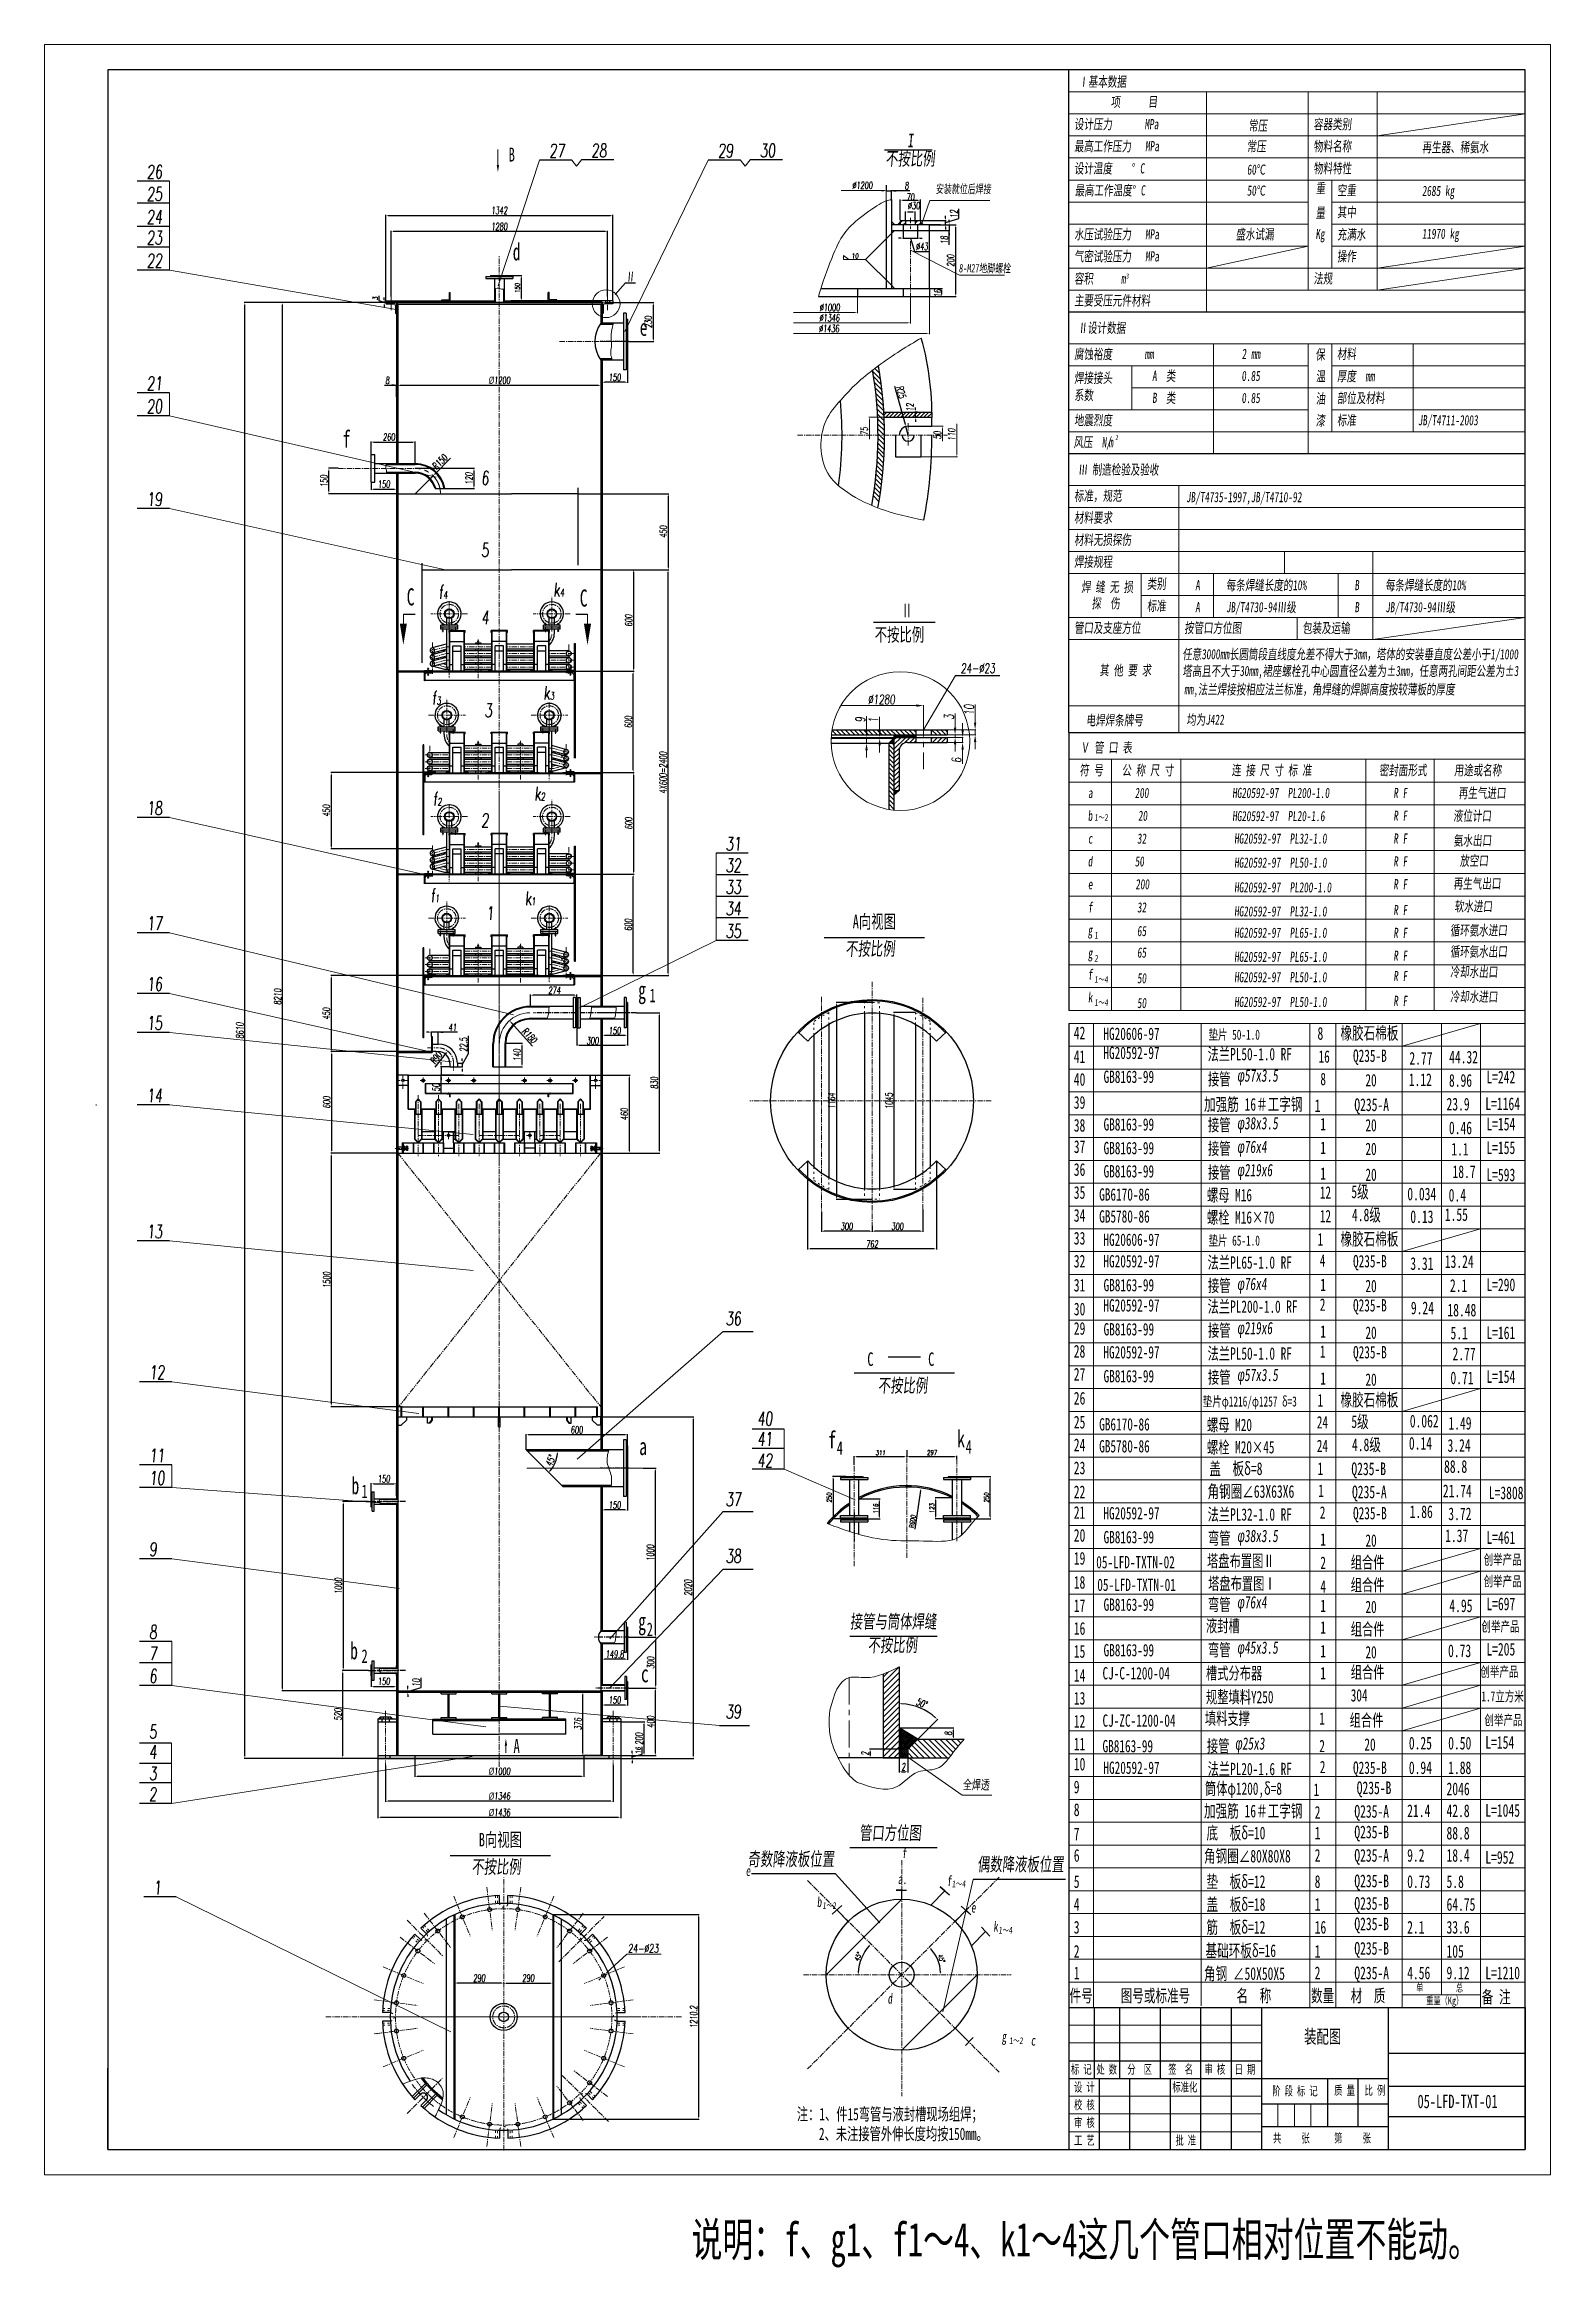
# Model space of a CAD drawing. Header units: millimetres. Extents: x 21194 to 30104, y -10888 to 2261.
import ezdxf

# ---------------------------------------------------------------- set-up
doc = ezdxf.new("R2010")
doc.units = ezdxf.units.MM
for name, pattern in [('ACAD_ISO03W100', [30, 12, -18]), ('CENTER', [50.8, 31.75, -6.35, 6.35, -6.35]), ('PHANTOM', [63.5, 31.75, -6.35, 6.35, -6.35, 6.35, -6.35])]:
    doc.linetypes.add(name, pattern=pattern)
doc.layers.get('0').update_dxf_attribs({"lineweight": 30})
for name, color, linetype in [('01', 7, 'Continuous'), ('05', 4, 'CENTER'), ('11', 1, 'Continuous')]:
    doc.layers.add(name, color=color, linetype=linetype)
for name, color, linetype, lineweight in [('1', 7, 'Continuous', 30), ('2', 1, 'CENTER', 9), ('3', 2, 'Continuous', 15), ('中心线', 1, 'CENTER', 9), ('剖面线', 2, 'Continuous', 9), ('图层2', 3, 'ACAD_ISO03W100', 9), ('填充线', 2, 'Continuous', 9), ('标注线', 3, 'Continuous', 15), ('细实线', 4, 'Continuous', 9), ('虚拟轮廓线', 5, 'PHANTOM', 9), ('虚线', 6, 'ACAD_ISO03W100', 9)]:
    doc.layers.add(name, color=color, linetype=linetype, lineweight=lineweight)
doc.styles.get("Standard").update_dxf_attribs({"font": 'SIMFANG.TTF', "width": 0.67, "oblique": 5, "height": 7})
doc.styles.add('细斜', font='romans.shx', dxfattribs={"width": 0.67, "oblique": 5})
doc.styles.add('黑体', font='SIMHEI.TTF', dxfattribs={"width": 0.67})
doc.dimstyles.new('ISO-25', dxfattribs={"dimscale": 2.8, "dimtxt": 10, "dimasz": 5, "dimexe": 1.25, "dimexo": 0, "dimgap": 3, "dimtad": 1, "dimdec": 1, "dimdsep": 46, "dimtxsty": '细斜', "dimcen": 2.5, "dimadec": 0, "dimazin": 0, "dimtfac": 1, "dimtdec": 1, "dimtmove": 1, "dimatfit": 1, "dimfxl": 0, "dimarcsym": 0})
pattern_1 = [(45, (51870.8057, 434.5214), (-1.06079275, 1.06079275), []), (135, (51870.8057, 434.5214), (-1.06079275, -1.06079275), [])]

msp = doc.modelspace()

# ---------------------------------------------------------------- texts
at = {"style": '细斜', "oblique": 5, "width": 0.67}
for s, p in [('27', (24179.93, 1592.06)), ('28', (24428.68, 1593.47)), ('29', (25177.66, 1592.06)), ('30', (25426.41, 1593.47)), ('26', (21799.52, 1467.49)), ('25', (21799.52, 1336.95)), ('24', (21799.52, 1200.72)), ('23', (21799.52, 1077.93)), ('22', (21799.52, 941.7)), ('21', (21799.52, 216.59)), ('20', (21799.52, 80.36)), ('19', (21799.52, -468.83)), ('18', (21799.52, -2296.08)), ('31', (25223.82, -2506.97)), ('32', (25223.82, -2633.86)), ('33', (25223.82, -2762.72)), ('34', (25223.82, -2889.6)), ('17', (21799.52, -2977.24)), ('35', (25223.82, -3022.54)), ('16', (21799.52, -3336.85)), ('15', (21799.52, -3566.91)), ('14', (21799.52, -3995.9)), ('13', (21799.52, -4800.25)), ('36', (25223.82, -5314.64)), ('12', (21813.71, -5632.78)), ('40', (25409.96, -5907.29)), ('11', (21813.71, -6124.8)), ('41', (25409.96, -6027.48)), ('10', (21813.71, -6257.74)), ('42', (25409.96, -6154.32)), ('37', (25223.82, -6383.61)), ('9', (21813.71, -6680.33)), ('38', (25223.82, -6719.16)), ('8', (21813.71, -7168.88)), ('7', (21813.71, -7295.77)), ('6', (21813.71, -7428.7)), ('39', (25223.82, -7639.75)), ('5', (21812.72, -7758.25)), ('4', (21812.72, -7878.44)), ('3 ', (21812.72, -8005.28)), ('2 ', (21812.72, -8128.2)), ('1', (21838.9, -8680.33))]:
    msp.add_text(s, height=80, dxfattribs=at).set_placement(p)
at = {"char_height": 80, "width": 357.0597, "attachment_point": 1, "style": '细斜'}
for s, insert in [('6', (23777.41, -262.83)), ('5', (23777.41, -689.34)), ('f{\\H0.5625x;4}', (23525.95, -937.62)), ('k{\\H0.5625x;4}', (24204.51, -923.71)), ('4', (23777.41, -1088.62)), ('f{\\H0.5625x;3}', (23486.09, -1563.29)), ('k{\\H0.5625x;3}', (24145.49, -1534.11)), ('3', (23797.05, -1637.3)), ('f{\\H0.5625x;2}', (23491.95, -2161.06)), ('k{\\H0.5625x;2}', (24091.71, -2130.76)), ('2', (23777.41, -2288.62)), ('f{\\H0.5625x;1}', (23477.94, -2732.46)), ('k{\\H0.5625x;1}', (24035.98, -2749.85)), ('1', (23806.87, -2837.3))]:
    msp.add_mtext(s, dxfattribs=dict(at, insert=insert))
at = {"layer": '标注线', "style": '细斜', "oblique": 5, "width": 0.67}
for s, p in [('3', (26572.88, -1733.09)), ('10', (26691.31, -1706.01)), ('9', (26048.84, -1748.3)), ('1', (26126.58, -1751.01)), ('6', (26617.43, -1988.29))]:
    msp.add_text(s, height=56, rotation=90, dxfattribs=at).set_placement(p)
at = {"layer": '标注线', "attachment_point": 5, "style": '细斜'}
for s, insert, char_height in [('%%C1200', (26032.85, 1427.05), 42), ('%%C1346', (25837.91, 643.87), 42), ('%%C1000', (25839.63, 705.08), 42), ('%%C1436', (25835.39, 580.75), 42), ('24-∅23', (26716.59, -1428.95), 56), ('%%C1280', (26145.64, -1613.06), 56), ('24-∅23', (24736.84, -9000.31), 50)]:
    msp.add_mtext(s, dxfattribs=dict(at, insert=insert, char_height=char_height))
at = {"layer": '标注线', "lineweight": 5, "insert": (25968.42, 1024.44), "char_height": 29.7675, "attachment_point": 1}
msp.add_mtext('{\\Fromans.shx;10}', dxfattribs=at)
at = {"layer": '标注线', "char_height": 42, "attachment_point": 5, "rotation": 90, "style": '细斜'}
for s, insert in [('75', (26044.56, -25.48)), ('50', (26476.91, -50.08)), ('110', (26560.64, -45.89))]:
    msp.add_mtext(s, dxfattribs=dict(at, insert=insert))
at = {"layer": '细实线', "oblique": 5, "width": 0.67}
for s, height, p in [('Ⅰ基本数据', 60, (27312.69, 2010.8)), ('项      目', 60, (27502.7, 1891.57)), ('设计压力       MPa', 60, (27286.36, 1759.72)), ('常压', 60, (28316.74, 1750.97)), ('容器类别', 60, (28701.59, 1759.56)), ('最高工作压力   MPa', 60, (27286.36, 1629.37)), ('常压', 60, (28307.99, 1628.5)), ('物料名称', 60, (28701.59, 1628.92)), ('再生器、稀氨水', 60, (29343.75, 1623.09)), ('设计温度     ', 60, (27286.36, 1498.12)), ('°', 60, (27623, 1498.12)), ('C', 60, (27674.79, 1498.12)), ('60℃', 60, (28307.99, 1490.81)), ('物料特性', 60, (28701.59, 1498.58)), ('重', 60, (28715.39, 1380.03)), ('最高工作温度 ', 60, (27290.38, 1368.08)), ('°', 60, (27627.03, 1368.08)), ('C', 60, (27678.82, 1368.08)), ('50℃', 60, (28307.99, 1366.45)), ('空重', 60, (28841.55, 1368.23)), ('2685 kg', 60, (29343.75, 1364.92)), ('量', 60, (28714.89, 1235.55)), ('其中', 60, (28841.55, 1239.11)), ('水压试验压力   MPa', 60, (27286.36, 1108)), ('盛水试漏', 60, (28242.28, 1108)), ('Kg', 60, (28713.98, 1110.19)), ('充满水', 60, (28841.55, 1107.55)), ('11970 kg', 60, (29343.75, 1111.26)), ('气密试验压力   MPa', 60, (27286.36, 977.66)), ('操作', 60, (28841.55, 978.43)), ('Ⅱ', 60, (24631.25, 857.99)), ('容积      m', 60, (27286.36, 846.26)), ('3', 30, (27592.34, 876.45)), ('法规', 60, (28701.59, 846.86)), ('主要受压元件材料', 60, (27286.36, 716.82)), ('  Ⅱ设计数据', 60, (27253.96, 554.83)), ('腐蚀裕度       mm', 60, (27286.36, 399.52)), ('2 mm', 60, (28277.57, 400.82)), ('保', 60, (28713.98, 397.33)), ('材料', 60, (28841.55, 400.58)), ('焊接接头', 60, (27286.36, 259.08)), ('A  类', 60, (27747.49, 270.94)), ('0.85', 60, (28275.95, 270.32)), ('温', 60, (28715.7, 268.34)), ('厚度  mm', 60, (28841.55, 269.18)), ('系数', 60, (27286.36, 156.92)), ('B  类', 60, (27747.49, 140.59)), ('0.85', 60, (28275.95, 139.98)), ('油', 60, (28715.7, 136.49)), ('部位及材料', 60, (28841.55, 139.89)), ('地震烈度', 60, (27286.36, 8.48)), ('漆', 60, (28715.09, 6.45)), ('标准', 60, (28841.55, 8.64)), ('JB/T4711-2003', 60, (29319.39, 8.34)), ('风压  N/', 60, (27282.41, -121.26)), ('m', 60, (27489.57, -121.26)), ('2', 30, (27529.23, -79.25)), ('  Ⅲ 制造检验及验收', 60, (27253.96, -283.49)), ('标准，规范', 60, (27286.36, -438.25)), (' JB/T4735-1997,JB/T4710-92', 60, (27920.72, -446.46)), ('材料要求', 60, (27286.36, -567.84)), ('材料无损探伤', 60, (27286.36, -698.48)), ('焊接规程', 60, (27286.36, -828.67)), ('焊 缝 无 损', 60, (27328.23, -977.74)), ('类别', 60, (27716.97, -958.72)), ('A', 60, (28002.44, -966.98)), ('每条焊缝长度的10%', 60, (28184.71, -966.98)), ('B', 60, (28944.63, -966.98)), ('每条焊缝长度的10%', 60, (29126.9, -966.98)), ('探  伤', 60, (27389.51, -1074.44)), ('标准', 60, (27716.97, -1089.96)), ('A', 60, (28002.44, -1097.32)), ('JB/T4730-94Ⅲ级', 60, (28184.71, -1097.32)), ('B', 60, (28944.63, -1097.32)), ('JB/T4730-94Ⅲ级', 60, (29126.9, -1097.32)), ('管口及支座方位', 60, (27286.36, -1219.4)), ('按管口方位图', 60, (27938.07, -1219.55)), ('包装及运输', 60, (28636.34, -1220.16)), ('任意3000mm长圆筒段直线度允差不得大于3mm，塔体的安装垂直度公差小于1/1000', 60, (27926.83, -1375.42)), ('其 他 要 求', 60, (27435.8, -1470.29)), ('塔高且不大于30mm,裙座螺栓孔中心圆直径公差为±3mm，任意两孔间距公差为±3', 60, (27926.83, -1474.56)), ('mm,法兰焊接按相应法兰标准，角焊缝的焊脚高度按较薄板的厚度', 60, (27936.58, -1583.35)), ('电焊焊条牌号', 60, (27356.37, -1766.09)), ('均为J422', 60, (27950.21, -1762.47)), (' Ⅴ 管 口 表', 60, (27293.84, -1927.43)), ('符 号', 60, (27318.03, -2061.43)), ('公 称 尺 寸', 60, (27568.08, -2061.71)), ('连 接 尺 寸 标 准', 60, (28216.82, -2061.28)), ('密封面形式', 60, (29090.45, -2061.28)), ('用途或名称', 60, (29533.63, -2061.43)), ('a', 60, (27368, -2195.99)), ('200', 60, (27644.91, -2195.99)), ('HG20592-97  PL200-1.0', 60, (28221.5, -2195.85)), ('R F', 60, (29174.97, -2195.85)), (' 再生气进口', 60, (29531.12, -2196.42)), ('b', 60, (27366.94, -2330.99)), ('1～2', 40, (27405.12, -2330.99)), ('20', 60, (27664, -2330.99)), ('HG20592-97  PL20-1.6', 60, (28221.5, -2332.93)), ('R F', 60, (29174.97, -2330.85)), ('液位计口', 60, (29528.69, -2330.99)), ('c', 60, (27367.63, -2465.99)), ('32', 60, (27658.12, -2465.99)), ('HG20592-97  PL32-1.0', 60, (28233.01, -2465.85)), ('R F', 60, (29174.97, -2465.85)), ('氨水出口', 60, (29529.99, -2476.94)), ('d', 60, (27366.94, -2600.99)), ('50', 60, (27644.91, -2600.99)), ('HG20592-97  PL50-1.0', 60, (28233.01, -2608.13)), ('R F', 60, (29174.97, -2600.85)), ('放空口', 60, (29566.97, -2596.46)), ('e', 60, (27367.63, -2735.99)), ('200', 60, (27648.57, -2735.99)), ('HG20592-97  PL200-1.0', 60, (28233.01, -2754.47)), ('R F', 60, (29174.97, -2735.85)), ('再生气出口', 60, (29528.69, -2731.89)), ('f', 60, (27367.63, -2872.97)), ('32', 60, (27658.12, -2872.97)), ('HG20592-97  PL32-1.0', 60, (28233.01, -2896.75)), ('R F', 60, (29174.97, -2888.62)), ('软水进口', 60, (29534.92, -2866.46)), ('g', 60, (27366.94, -3007.97)), ('1 ', 40, (27405.12, -3027.31)), ('65', 60, (27658.12, -3012.87)), ('HG20592-97  PL65-1.0', 60, (28233.01, -3022.77)), ('R F', 60, (29174.97, -3023.62)), ('循环氨水进口', 60, (29510.27, -3008.74)), ('g', 60, (27367.63, -3142.97)), ('2', 40, (27405.12, -3164.03)), ('65', 60, (27658.12, -3140.05)), ('HG20592-97  PL65-1.0', 60, (28233.01, -3165.05)), ('R F', 60, (29174.97, -3158.62)), ('循环氨水出口', 60, (29510.27, -3133.95)), ('f', 60, (27366.94, -3269.74)), ('1～4 ', 40, (27405.12, -3289.08)), ('50', 60, (27658.12, -3291.9)), ('HG20592-97  PL50-1.0', 60, (28233.01, -3285.48)), ('R F', 60, (29174.97, -3279.05)), ('冷却水出口', 60, (29510.27, -3254.37)), ('k', 60, (27367.63, -3404.74)), ('1～4', 40, (27405.12, -3425.8)), ('50', 60, (27658.12, -3438.5)), ('HG20592-97  PL50-1.0', 60, (28233.01, -3432.08)), ('R F', 60, (29174.97, -3425.65)), ('冷却水进口', 60, (29510.27, -3400.97)), ('f', 60, (26266.93, -8465.86)), ('e', 60, (25343.23, -8571.56)), ('a.', 60, (26242.98, -8619.77)), ('f', 60, (26532.78, -8630.87)), ('1～4', 40, (26562.03, -8638.42)), ('b', 60, (25764.38, -8755.3)), ('1～2', 40, (25796.6, -8766.83)), ('e', 60, (26676.21, -8788.79)), ('k', 60, (26808.12, -8900.49)), ('1～4', 40, (26838.22, -8912.85)), ('d', 60, (26182.24, -9327.22)), ('g', 60, (26857.35, -9551.28)), ('1～2', 40, (26901.55, -9565.85)), ('c', 60, (27029.8, -9574.92))]:
    msp.add_text(s, height=height, dxfattribs=at).set_placement(p)
at = {"layer": '细实线', "width": 0.67}
for s, height, p in [('B', 82, (23939.67, 1568.55)), ('d', 101.25, (23964.14, 983.84)), ('e', 101.25, (24715.69, 537.36)), ('f', 101.25, (22957.9, -123.84)), ('C', 101.25, (23337.07, -1056.87)), ('C', 101.25, (24360.81, -1063.86)), ('Ⅱ', 80, (26260.29, -1127.11)), ('不按比例', 80, (26105.7, -1269.69)), ('A向视图', 80, (25975.61, -2966.96)), ('g', 101.25, (24706.45, -3382.6)), ('1', 80, (24773.56, -3403.67)), ('42', 75, (27283.39, -3622.89)), ('橡胶石棉板', 75, (28861.16, -3623.98)), ('HG20606-97', 72.9, (27458.67, -3626.85)), ('HG20592-97', 72.9, (27458.67, -3739.72)), ('法兰PL50-1.0 RF', 72.9, (28075.13, -3747.27)), ('垫片 50-1.0', 60, (28080.4, -3625.63)), ('8', 75, (28725.16, -3625.79)), ('41', 75, (27283.39, -3762.78)), ('GB8163-99', 72.9, (27459.61, -3881.19)), ('接管', 72.9, (28077.5, -3895.09)), ('16', 72.9, (28731.37, -3761.6)), ('Q235-B', 72.9, (28935.41, -3756.62)), ('2.77', 75, (29268.95, -3773.09)), ('44.32', 75, (29503.88, -3765.92)), ('L=242', 75, (29724.25, -3884.29)), ('40', 75, (27283.39, -3897.78)), ('8', 72.9, (28742.05, -3894.5)), ('20', 72.9, (29008.73, -3901.45)), ('1.12', 75, (29265.07, -3899.7)), ('8.96', 75, (29502.98, -3903.58)), ('39', 75, (27283.39, -4033.61)), ('加强筋 16＃工字钢', 75, (28053.81, -4045.39)), ('1', 75, (28708.39, -4053.42)), ('Q235-A', 75, (28943.06, -4047.61)), ('23.9', 75, (29488.39, -4043.98)), ('L=1164', 75, (29718.03, -4041.95)), ('38', 75, (27283.39, -4169.17)), ('GB8163-99', 72.9, (27459.61, -4163.14)), ('接管', 72.9, (28077.5, -4166.05)), ('1', 72.9, (28742.05, -4161.09)), ('20', 72.9, (29008.73, -4168.03)), ('0.46', 75, (29502.65, -4184.4)), ('L=154', 75, (29724.25, -4162.06)), ('37', 75, (27283.39, -4295.59)), ('GB8163-99', 72.9, (27459.61, -4302.78)), ('接管', 72.9, (28077.5, -4305.69)), ('1', 72.9, (28742.05, -4300.74)), ('20', 72.9, (29008.73, -4307.67)), ('1.1', 75, (29516.92, -4310.43)), ('L=155', 75, (29724.25, -4301.7)), ('36', 75, (27283.39, -4430.59)), ('GB8163-99', 72.9, (27459.61, -4440.19)), ('接管', 72.9, (28077.5, -4446.96)), ('1', 72.9, (28742.05, -4453.5)), ('20', 72.9, (29008.73, -4460.46)), ('18.7', 75, (29523.97, -4443.65)), ('L=593', 75, (29724.25, -4462.19)), ('35', 75, (27283.39, -4566.42)), ('GB6170-86', 72.9, (27433.69, -4577.53)), ('螺母 M16', 72.9, (28071.56, -4580.98)), ('12', 72.9, (28738.86, -4565.55)), ('5级  ', 75, (28925.48, -4562.5)), ('0.034', 75, (29256.6, -4575.33)), ('0.4', 75, (29501.12, -4582.41)), ('34', 75, (27283.39, -4701.98)), ('GB5780-86', 72.9, (27433.69, -4707.08)), ('螺栓 M16×70', 72.9, (28071.56, -4712.93)), ('12', 72.9, (28738.86, -4705.16)), ('4.8级', 75, (28929.29, -4699.24)), ('0.13', 75, (29274.52, -4709.69)), ('1.55', 75, (29478.37, -4697.6)), ('33', 75, (27283.39, -4836.98)), ('HG20606-97', 72.9, (27458.67, -4844.8)), ('垫片 65-1.0', 60, (28080.4, -4843.59)), ('1', 75, (28725.16, -4843.74)), ('橡胶石棉板', 75, (28861.16, -4841.93)), ('32', 75, (27283.39, -4972.81)), ('HG20592-97', 72.9, (27458.67, -4972.21)), ('法兰PL65-1.0 RF', 72.9, (28075.13, -4979.76)), ('4', 72.9, (28738.86, -4968.03)), ('Q235-B', 72.9, (28935.41, -4972.05)), ('3.31', 75, (29274.2, -4987.07)), ('13.24', 75, (29478.05, -4974.97)), ('31', 75, (27283.39, -5114.75)), ('GB8163-99', 72.9, (27459.61, -5113.68)), ('接管', 72.9, (28077.5, -5116.58)), ('1', 72.9, (28742.05, -5111.63)), ('20', 72.9, (29008.73, -5118.57)), ('2.1', 75, (29508.77, -5116.89)), ('L=290', 75, (29724.25, -5112.6)), ('30', 75, (27283.39, -5255.81)), ('HG20592-97', 72.9, (27458.67, -5233.14)), ('法兰PL200-1.0 RF', 72.9, (28075.13, -5240.69)), ('2', 72.9, (28738.86, -5228.96)), ('Q235-B', 72.9, (28935.41, -5232.98)), ('9.24', 75, (29277.5, -5249.39)), ('18.48', 75, (29493.67, -5261.98)), ('29', 75, (27283.39, -5370.85)), ('GB8163-99', 72.9, (27459.61, -5374.61)), ('接管', 72.9, (28077.5, -5381.38)), ('1', 72.9, (28742.05, -5387.92)), ('20', 72.9, (29008.73, -5394.87)), ('5.1', 75, (29512.04, -5397.71)), ('L=161', 75, (29724.25, -5396.6)), ('C', 80, (26062, -5555.02)), ('C', 80, (26421.88, -5555.02)), ('28', 75, (27283.39, -5505.85)), ('HG20592-97', 72.9, (27458.67, -5510.57)), ('法兰PL50-1.0 RF', 72.9, (28075.13, -5518.12)), ('1', 72.9, (28738.86, -5506.4)), ('Q235-B', 72.9, (28935.41, -5510.42)), ('2.77', 75, (29524.25, -5521.1)), ('27', 75, (27283.39, -5641.68)), ('GB8163-99', 72.9, (27459.61, -5652.04)), ('接管', 72.9, (28077.5, -5658.82)), ('1', 72.9, (28742.05, -5665.35)), ('20', 72.9, (29008.73, -5672.31)), ('0.71', 75, (29511.73, -5662.96)), ('L=154', 75, (29724.25, -5655.15)), ('26', 75, (27283.39, -5783.62)), ('垫片φ1216/φ1257 δ=3', 60, (28046.4, -5795)), ('1', 75, (28725.16, -5795.15)), ('橡胶石棉板', 75, (28861.16, -5793.34)), ('25', 75, (27283.39, -5924.68)), ('GB6170-86', 72.9, (27433.69, -5936.85)), ('螺母 M20', 72.9, (28071.56, -5940.3)), ('24', 72.9, (28721.07, -5924.88)), ('5级  ', 75, (28925.48, -5921.82)), ('0.062', 75, (29271.22, -5918.77)), ('1.49', 75, (29499.75, -5931.37)), ('a', 101.25, (24712.32, -6081.85)), ('f', 101.25, (25830.46, -6043.29)), ('4', 80, (25881.26, -6080.64)), ('k', 101.25, (26593.14, -6035.62)), ('4', 80, (26643.94, -6072.98)), ('24', 75, (27283.39, -6059.68)), ('GB5780-86', 72.9, (27433.69, -6066.41)), ('螺栓 M20×45', 72.9, (28071.56, -6072.26)), ('24', 72.9, (28721.07, -6064.49)), ('4.8级', 75, (28929.29, -6058.57)), ('0.14', 75, (29265.81, -6050.1)), ('3.24', 75, (29494.34, -6062.7)), ('23', 75, (27283.39, -6195.51)), ('盖  板δ=8', 75, (28085.28, -6200.1)), ('1', 75, (28725.16, -6200.1)), ('Q235-B', 75, (28925.48, -6201.01)), ('88.8', 75, (29473.93, -6187.3)), ('b', 101.25, (23010.21, -6313.69)), ('1', 80, (23069.47, -6336.79)), ('22', 75, (27283.39, -6337.45)), ('角钢圈∠63X63X6', 75, (28074.38, -6334.97)), ('1', 75, (28728.97, -6330.94)), ('Q235-A', 75, (28929.29, -6337.76)), ('21.74', 75, (29466.89, -6331.33)), ('L=3808', 75, (29738.61, -6342.99)), ('21', 75, (27283.39, -6459.35)), ('HG20592-97', 72.9, (27458.67, -6462.54)), ('法兰PL32-1.0 RF', 72.9, (28075.13, -6470.1)), ('2', 72.9, (28738.86, -6458.37)), ('Q235-B', 72.9, (28935.41, -6462.39)), ('1.86', 75, (29270.59, -6454.61)), ('3.72', 75, (29499.12, -6467.22)), ('20', 75, (27283.39, -6594.35)), ('GB8163-99', 72.9, (27459.61, -6604.02)), ('弯管', 72.9, (28077.5, -6610.79)), ('1', 72.9, (28742.05, -6617.33)), ('20', 72.9, (29008.73, -6624.28)), ('1.37', 75, (29480.44, -6596.73)), ('L=461', 75, (29724.25, -6607.25)), ('19', 75, (27283.39, -6730.18)), ('05-LFD-TXTN-02', 72.9, (27416.06, -6752.1)), ('塔盘布置图Ⅱ ', 72.9, (28071.6, -6744.68)), ('2', 72.9, (28742.05, -6755.58)), ('组合件', 72.9, (28921.73, -6753.1)), ('创举产品', 60, (29707.88, -6730.24)), ('18', 75, (27283.39, -6872.12)), ('05-LFD-TXTN-01', 72.9, (27422.29, -6885.95)), ('塔盘布置图Ⅰ ', 72.9, (28077.83, -6878.52)), ('4', 72.9, (28742.05, -6895.8)), ('组合件', 72.9, (28921.73, -6886.95)), ('创举产品', 60, (29707.73, -6858.02)), ('17', 75, (27283.39, -7010.12)), ('GB8163-99', 72.9, (27459.61, -7003.4)), ('弯管', 72.9, (28077.5, -7003.28)), ('1', 72.9, (28742.05, -7009.83)), ('20', 72.9, (29008.73, -7016.78)), ('4.95', 75, (29505.19, -7010.8)), ('L=697', 75, (29724.25, -6999.75)), ('g', 101.25, (24706.45, -7115.64)), ('2', 80, (24757.25, -7152.99)), ('16', 75, (27283.39, -7145.12)), ('液封槽', 72.9, (28065.35, -7128.66)), ('1', 72.9, (28742.05, -7137.9)), ('组合件', 72.9, (28921.73, -7148.13)), ('创举产品', 60, (29695.23, -7125.72)), ('b', 101.25, (23002.36, -7290.41)), ('15', 75, (27283.39, -7280.95)), ('GB8163-99', 72.9, (27459.61, -7272.58)), ('弯管', 72.9, (28077.5, -7271.39)), ('1', 72.9, (28742.05, -7277.94)), ('20', 72.9, (29008.73, -7284.89)), ('0.73', 75, (29497.67, -7277.21)), ('L=205', 75, (29724.25, -7267.86)), ('2', 80, (23069.47, -7311.47)), ('c', 101.25, (24722.94, -7426.07)), ('14', 75, (27283.39, -7422.9)), ('CJ-C-1200-04', 72.9, (27453.38, -7408.98)), ('槽式分布器', 72.9, (28065.35, -7408.5)), ('1', 72.9, (28742.05, -7408.43)), ('组合件', 72.9, (28921.73, -7403.13)), ('创举产品', 60, (29688.82, -7393.43)), ('13', 75, (27283.39, -7557.9)), ('规整填料Y250', 72.9, (28065.35, -7549.84)), ('304', 72.9, (28921.73, -7539.46)), ('1.7立方米', 60, (29694.75, -7539.46)), ('12', 75, (27283.39, -7693.73)), ('CJ-ZC-1200-04', 72.9, (27453.38, -7688.93)), ('填料支撑', 72.9, (28059.13, -7675.97)), ('1', 72.9, (28735.82, -7676.91)), ('组合件', 72.9, (28915.5, -7687.14)), ('创举产品', 60, (29712.86, -7679.43)), ('11', 75, (27283.39, -7828.73)), ('接管', 72.9, (28071.27, -7838.85)), ('0.25', 75, (29265.55, -7823.43)), ('0.50', 75, (29498.29, -7823.43)), ('L=154', 75, (29718.03, -7819.19)), ('A', 82, (23968.77, -7843.41)), ('10', 75, (27283.39, -7947.43)), ('GB8163-99', 72.9, (27453.38, -7840.1)), ('2', 72.9, (28735.82, -7839.36)), ('20', 72.9, (29002.51, -7830.72)), ('9', 75, (27283.39, -8082.43)), ('HG20592-97', 72.9, (27458.67, -7967.77)), ('筒体φ1200,δ=8', 72.9, (28059.13, -8091.25)), ('法兰PL20-1.6 RF', 72.9, (28075.13, -7975.32)), ('2', 72.9, (28738.86, -7963.59)), ('Q235-B', 72.9, (28935.41, -7967.61)), ('Q235-B', 75, (28957.08, -8087.79)), ('0.94', 75, (29265.55, -7968.81)), ('2046', 75, (29488.56, -8094)), ('1.88', 75, (29498.29, -7968.81)), ('8', 75, (27283.39, -8217.43)), ('加强筋 16＃工字钢', 75, (28053.81, -8224.85)), ('1', 75, (28701.62, -8099.13)), ('Q235-A', 75, (28943.06, -8227.06)), ('21.4', 75, (29255.65, -8223.43)), ('42.8', 75, (29488.39, -8223.43)), ('L=1045', 75, (29718.03, -8221.4)), ('底  板δ=10', 75, (28068.51, -8354.75)), ('2', 75, (28708.39, -8232.87)), ('1', 75, (28708.39, -8355.69)), ('Q235-B', 75, (28943.06, -8348.85)), ('88.8', 75, (29488.39, -8355.71)), ('B向视图', 80, (23763.4, -8396.96)), ('7', 75, (27283.39, -8359.93)), ('6', 75, (27283.39, -8487.43)), ('角钢圈∠80X80X8', 75, (28053.81, -8491.35)), ('2', 75, (28708.39, -8487.32)), ('Q235-A', 75, (28943.06, -8487.32)), ('9.2', 75, (29255.65, -8487.33)), ('18.4', 75, (29488.39, -8487.33)), ('L=952', 75, (29718.03, -8499.37)), ('5', 75, (27283.39, -8642.33)), ('垫  板δ=12', 75, (28068.51, -8642.33)), ('8', 75, (28708.39, -8642.33)), ('Q235-B', 75, (28943.06, -8638.47)), ('0.73', 75, (29255.65, -8642.33)), ('5.8', 75, (29488.39, -8642.33)), ('4', 75, (27283.39, -8777.33)), ('盖  板δ=18', 75, (28068.51, -8777.33)), ('1', 75, (28708.39, -8777.33)), ('Q235-B', 75, (28943.06, -8771.43)), ('64.75', 75, (29488.39, -8777.33)), ('3', 75, (27283.39, -8912.33)), ('筋  板δ=12', 75, (28068.51, -8912.33)), ('16', 75, (28708.39, -8912.33)), ('Q235-B', 75, (28943.06, -8892.27)), ('2.1', 75, (29255.65, -8912.33)), ('33.6', 75, (29488.39, -8912.33)), ('2', 75, (27283.39, -9054.83)), ('基础环板δ=16', 75, (28062.75, -9050.92)), ('1', 75, (28708.39, -9054.83)), ('Q235-B', 75, (28943.06, -9037.31)), ('105', 75, (29488.39, -9054.83)), ('1', 75, (27283.39, -9182.33)), ('角钢 ∠50X50X5', 75, (28053.81, -9186.35)), ('2', 75, (28708.39, -9182.33)), ('Q235-A', 75, (28943.06, -9182.33)), ('4.56', 75, (29255.65, -9182.33)), ('单', 45, (29309.74, -9255.18)), ('9.12', 75, (29488.39, -9182.33)), ('总', 45, (29544.4, -9255.18)), ('L=1210', 75, (29718.03, -9182.33)), ('件号', 75, (27258.31, -9317.3)), ('图号或标准号', 75, (27561.05, -9317.33)), ('名  称', 75, (28246.06, -9317.33)), ('数量', 75, (28686.99, -9317.33)), ('材  质', 75, (28921.65, -9317.33)), ('重量（Kg）', 45, (29369.08, -9331.53)), ('备 注', 75, (29696.62, -9324.83)), ('装配图', 80, (28646.04, -9561.37)), ('标 记', 52.5, (27266.89, -9741.77)), ('处 数', 52.5, (27416.89, -9741.77)), ('分  区', 52.5, (27599.9, -9741.77)), ('签  名', 52.5, (27842.11, -9741.77)), ('审 核', 52.5, (28056.73, -9741.77)), ('日 期', 52.5, (28234.86, -9741.77)), ('设 计', 52.5, (27284.9, -9846.77)), ('标准化', 52.5, (27866.74, -9846.77)), ('阶 段 标 记', 52.5, (28457.39, -9869.54)), ('质 量', 52.5, (28824, -9866.32)), ('比 例', 52.5, (29004, -9866.32)), ('注：1、件15弯管与液封槽现场组焊；', 72.9, (25645.2, -10016.4)), ('校 核', 52.5, (27284.9, -9951.77)), (' 2、未注接管外伸长度均按150mm。', 72.9, (25742.61, -10133.15)), ('工 艺', 52.5, (27284.9, -10161.77)), ('审 核', 52.5, (27284.9, -10056.77)), ('批 准', 52.5, (27884.9, -10161.77)), ('共     张      第     张 ', 52.5, (28461.48, -10148.5)), ('说明：f、g1、f1～4、k1～4这几个管口相对位置不能动。', 200, (25021.85, -10821.79))]:
    msp.add_text(s, height=height, dxfattribs=at).set_placement(p)
at = {"layer": '细实线', "style": '黑体', "width": 0.67}
msp.add_text('05-LFD-TXT-01', height=80, dxfattribs=at).set_placement((29316.78, -9944.9))
at = {"layer": '细实线', "attachment_point": 1}
for s, insert, char_height in [('I', (26298.95, 1732.94), 80), ('不按比例', (26169.4, 1626), 80), ('安装就位后焊接', (26465.86, 1430.91), 50), ('8-M27地脚螺栓', (26602.97, 962.53), 50), ('不按比例', (25932.85, -3047.09), 80), ('{\\fSymbol|b0|i0|c0|p18;f}57x3.5', (28249.95, -3801.03), 72.9), ('{\\fSymbol|b0|i0|c0|p18;f}38x3.5', (28249.95, -4082.98), 72.9), ('{\\fSymbol|b0|i0|c0|p18;f}76x4', (28249.95, -4222.62), 72.9), ('{\\fSymbol|b0|i0|c0|p18;f}219x6', (28249.95, -4360.03), 72.9), ('{\\fSymbol|b0|i0|c0|p18;f}76x4', (28249.95, -5033.52), 72.9), ('{\\fSymbol|b0|i0|c0|p18;f}219x6', (28249.95, -5294.45), 72.9), ('不按比例', (26125.47, -5630.56), 80), ('{\\fSymbol|b0|i0|c0|p18;f}57x3.5', (28249.95, -5571.89), 72.9), ('{\\fSymbol|b0|i0|c0|p18;f}38x3.5', (28249.95, -6523.86), 72.9), ('{\\fSymbol|b0|i0|c0|p18;f}76x4', (28249.95, -6916.36), 72.9), ('接管与筒体焊缝', (25960.14, -7026.23), 80), ('不按比例', (26065.06, -7165.58), 80), ('{\\fSymbol|b0|i0|c0|p18;f}45x3.5', (28249.95, -7184.47), 72.9), ('{\\fSymbol|b0|i0|c0|p18;f}25x3', (28237.34, -7751.92), 72.9), ('全焊透', (26625.6, -8003.65), 56.25), ('管口方位图', (26015.08, -8276.96), 80), ('不按比例', (23720.64, -8477.08), 80), ('奇数降液板位置', (25355.08, -8431.14), 80), ('偶数降液板位置', (26713.12, -8462.17), 80)]:
    msp.add_mtext(s, dxfattribs=dict(at, insert=insert, char_height=char_height))

# ---------------------------------------------------------------- blocks, each defined once
blk = doc.blocks.new('*D90')
at = {"layer": 'Defpoints', "color": 0}
for p in [(26250, -7335), (26411, -7595), (26250, -7873), (26301, -7822), (26360, -7763)]:
    blk.add_point(p, dxfattribs=at)
at = {"layer": '细实线', "color": 0, "lineweight": -2}
blk.add_line((26360, -7763), (26479, -7644), dxfattribs=at)
blk.add_arc((26250, -7873), 320, 47.5049, 87.4951, dxfattribs=at)
at = {"layer": '细实线', "color": 0}
for points in [[(26264, -7555), (26265, -7550), (26250, -7552)], [(26468, -7635), (26465, -7638), (26477, -7646)]]:
    blk.add_solid(points, dxfattribs=at)
at = {"layer": '细实线', "color": 0, "insert": (26384, -7550), "char_height": 42, "attachment_point": 5, "rotation": 337.5, "style": '细斜'}
blk.add_mtext('50%%d', dxfattribs=at)
blk = doc.blocks.new('*D53')
at = {"layer": 'Defpoints', "color": 0}
for p in [(23212, -7918), (24558, -7918), (23212, -8129)]:
    blk.add_point(p, dxfattribs=at)
at = {"layer": '标注线', "color": 0, "lineweight": -2}
for p, q in [((23212, -7918), (23212, -8133)), ((24558, -7918), (24558, -8133)), ((24544, -8129), (23226, -8129))]:
    blk.add_line(p, q, dxfattribs=at)
at = {"layer": '标注线', "color": 0}
for points in [[(23226, -8127), (23226, -8131), (23212, -8129)], [(24544, -8127), (24544, -8131), (24558, -8129)]]:
    blk.add_solid(points, dxfattribs=at)
at = {"layer": '标注线', "color": 0, "insert": (23885, -8100), "char_height": 42, "attachment_point": 5, "style": '细斜'}
blk.add_mtext('{\\f??|b0|i0|c0|p54;%%C}1346', dxfattribs=at)
blk = doc.blocks.new('*D54')
at = {"layer": 'Defpoints', "color": 0}
for p in [(23167, -7876), (24603, -7876), (23167, -8226)]:
    blk.add_point(p, dxfattribs=at)
at = {"layer": '标注线', "color": 0, "lineweight": -2}
for p, q in [((23167, -7876), (23167, -8230)), ((24603, -7876), (24603, -8230)), ((24589, -8226), (23181, -8226))]:
    blk.add_line(p, q, dxfattribs=at)
at = {"layer": '标注线', "color": 0}
for points in [[(23181, -8224), (23181, -8228), (23167, -8226)], [(24589, -8224), (24589, -8228), (24603, -8226)]]:
    blk.add_solid(points, dxfattribs=at)
at = {"layer": '标注线', "color": 0, "insert": (23885, -8197), "char_height": 42, "attachment_point": 5, "style": '细斜'}
blk.add_mtext('{\\f??|b0|i0|c0|p54;%%C}1436', dxfattribs=at)
blk = doc.blocks.new('*D72')
at = {"layer": 'Defpoints', "color": 0}
for p in [(24201, -8800), (24201, -10010), (25064, -10010)]:
    blk.add_point(p, dxfattribs=at)
at = {"layer": '标注线', "color": 0, "lineweight": -2}
for p, q in [((24201, -8800), (25068, -8800)), ((25064, -8814), (25064, -9996)), ((24201, -10010), (25068, -10010))]:
    blk.add_line(p, q, dxfattribs=at)
at = {"layer": '标注线', "color": 0}
for points in [[(25062, -8814), (25066, -8814), (25064, -8800)], [(25062, -9996), (25066, -9996), (25064, -10010)]]:
    blk.add_solid(points, dxfattribs=at)
at = {"layer": '标注线', "color": 0, "insert": (25035, -9405), "char_height": 42, "attachment_point": 5, "rotation": 90, "style": '细斜'}
blk.add_mtext('1210.2', dxfattribs=at)
blk = doc.blocks.new('*D15')
at = {"layer": 'Defpoints', "color": 0}
for p in [(23621, -9025), (23621, -9206), (23911, -9206)]:
    blk.add_point(p, dxfattribs=at)
at = {"layer": '标注线', "color": 0, "lineweight": -2}
for p, q in [((23621, -9025), (23621, -9209)), ((23911, -9206), (23911, -9202)), ((23897, -9206), (23635, -9206))]:
    blk.add_line(p, q, dxfattribs=at)
at = {"layer": '标注线', "color": 0}
for points in [[(23635, -9203), (23635, -9208), (23621, -9206)], [(23897, -9203), (23897, -9208), (23911, -9206)]]:
    blk.add_solid(points, dxfattribs=at)
at = {"layer": '标注线', "color": 0, "insert": (23766, -9176), "char_height": 42, "attachment_point": 5, "style": '细斜'}
blk.add_mtext('290', dxfattribs=at)
blk = doc.blocks.new('*D14')
at = {"layer": 'Defpoints', "color": 0}
for p in [(24201, -9025), (23911, -9206), (24201, -9206)]:
    blk.add_point(p, dxfattribs=at)
at = {"layer": '标注线', "color": 0, "lineweight": -2}
for p, q in [((24201, -9025), (24201, -9209)), ((23911, -9206), (23911, -9209)), ((23925, -9206), (24187, -9206))]:
    blk.add_line(p, q, dxfattribs=at)
at = {"layer": '标注线', "color": 0}
for points in [[(23925, -9203), (23925, -9208), (23911, -9206)], [(24187, -9203), (24187, -9208), (24201, -9206)]]:
    blk.add_solid(points, dxfattribs=at)
at = {"layer": '标注线', "color": 0, "insert": (24056, -9176), "char_height": 42, "attachment_point": 5, "style": '细斜'}
blk.add_mtext('290', dxfattribs=at)
blk = doc.blocks.new('*D91')
at = {"layer": 'Defpoints', "color": 0}
for p in [(26250, -7873), (26301, -7873), (26301, -7955)]:
    blk.add_point(p, dxfattribs=at)
at = {"layer": '标注线', "color": 0, "lineweight": -2}
for p, q in [((26250, -7873), (26250, -7959)), ((26301, -7873), (26301, -7959)), ((26264, -7955), (26287, -7955))]:
    blk.add_line(p, q, dxfattribs=at)
at = {"layer": '标注线', "color": 0}
for points in [[(26264, -7953), (26264, -7958), (26250, -7955)], [(26287, -7953), (26287, -7958), (26301, -7955)]]:
    blk.add_solid(points, dxfattribs=at)
at = {"layer": '标注线', "color": 0, "insert": (26276, -7926), "char_height": 42, "attachment_point": 5, "style": '细斜'}
blk.add_mtext('2', dxfattribs=at)
blk = doc.blocks.new('*D92')
at = {"layer": 'Defpoints', "color": 0}
for p in [(26078, -7873), (26301, -7822), (26301, -7873)]:
    blk.add_point(p, dxfattribs=at)
at = {"layer": '标注线', "color": 0, "lineweight": -2}
for p, q in [((26301, -7822), (26075, -7822)), ((26301, -7873), (26075, -7873)), ((26078, -7836), (26078, -7859))]:
    blk.add_line(p, q, dxfattribs=at)
at = {"layer": '标注线', "color": 0}
for points in [[(26076, -7836), (26081, -7836), (26078, -7822)], [(26076, -7859), (26081, -7859), (26078, -7873)]]:
    blk.add_solid(points, dxfattribs=at)
at = {"layer": '标注线', "color": 0, "insert": (26049, -7847), "char_height": 42, "attachment_point": 5, "rotation": 90, "style": '细斜'}
blk.add_mtext('2', dxfattribs=at)
blk = doc.blocks.new('*D64')
at = {"layer": 'Defpoints', "color": 0}
for p in [(22877, -246), (22931, -246), (23285, -396)]:
    blk.add_point(p, dxfattribs=at)
at = {"layer": '标注线', "color": 0, "lineweight": -2}
for p, q in [((22931, -246), (22874, -246)), ((22877, -382), (22877, -260)), ((23285, -396), (22874, -396))]:
    blk.add_line(p, q, dxfattribs=at)
at = {"layer": '标注线', "color": 0}
for points in [[(22875, -260), (22879, -260), (22877, -246)], [(22875, -382), (22879, -382), (22877, -396)]]:
    blk.add_solid(points, dxfattribs=at)
at = {"layer": '标注线', "color": 0, "insert": (22848, -321), "char_height": 42, "attachment_point": 5, "rotation": 90, "style": '细斜'}
blk.add_mtext('150', dxfattribs=at)
blk = doc.blocks.new('*D37')
at = {"layer": 'Defpoints', "color": 0}
for p in [(23509, -2046), (22891, -2496), (23488, -2496)]:
    blk.add_point(p, dxfattribs=at)
at = {"layer": '标注线', "color": 0, "lineweight": -2}
for p, q in [((23509, -2046), (22888, -2046)), ((22891, -2060), (22891, -2482)), ((23488, -2496), (22888, -2496))]:
    blk.add_line(p, q, dxfattribs=at)
at = {"layer": '标注线', "color": 0}
for points in [[(22889, -2060), (22894, -2060), (22891, -2046)], [(22889, -2482), (22894, -2482), (22891, -2496)]]:
    blk.add_solid(points, dxfattribs=at)
at = {"layer": '标注线', "color": 0, "insert": (22862, -2271), "char_height": 42, "attachment_point": 5, "rotation": 90, "style": '细斜'}
blk.add_mtext('450', dxfattribs=at)
blk = doc.blocks.new('*D9')
at = {"layer": 'Defpoints', "color": 0}
for p in [(23509, -3246), (22891, -3696), (23488, -3696)]:
    blk.add_point(p, dxfattribs=at)
at = {"layer": '标注线', "color": 0, "lineweight": -2}
for p, q in [((23509, -3246), (22888, -3246)), ((22891, -3260), (22891, -3682)), ((23488, -3696), (22888, -3696))]:
    blk.add_line(p, q, dxfattribs=at)
at = {"layer": '标注线', "color": 0}
for points in [[(22889, -3260), (22894, -3260), (22891, -3246)], [(22889, -3682), (22894, -3682), (22891, -3696)]]:
    blk.add_solid(points, dxfattribs=at)
at = {"layer": '标注线', "color": 0, "insert": (22862, -3471), "char_height": 42, "attachment_point": 5, "rotation": 90, "style": '细斜'}
blk.add_mtext('450', dxfattribs=at)
blk = doc.blocks.new('*D71')
at = {"layer": 'Defpoints', "color": 0}
for p in [(22603, 734), (23277, 734), (23285, -7476)]:
    blk.add_point(p, dxfattribs=at)
at = {"layer": '标注线', "color": 0, "lineweight": -2}
for p, q in [((23277, 734), (22599, 734)), ((22603, -7462), (22603, 720)), ((23285, -7476), (22599, -7476))]:
    blk.add_line(p, q, dxfattribs=at)
at = {"layer": '标注线', "color": 0}
for points in [[(22600, 720), (22605, 720), (22603, 734)], [(22600, -7462), (22605, -7462), (22603, -7476)]]:
    blk.add_solid(points, dxfattribs=at)
at = {"layer": '标注线', "color": 0, "insert": (22573, -3371), "char_height": 42, "attachment_point": 5, "rotation": 90, "style": '细斜'}
blk.add_mtext('8210', dxfattribs=at)
blk = doc.blocks.new('*D17')
at = {"layer": 'Defpoints', "color": 0}
for p in [(22380, 734), (23214, 734), (23167, -7876)]:
    blk.add_point(p, dxfattribs=at)
at = {"layer": '标注线', "color": 0, "lineweight": -2}
for p, q in [((23214, 734), (22376, 734)), ((22380, -7862), (22380, 720)), ((23167, -7876), (22376, -7876))]:
    blk.add_line(p, q, dxfattribs=at)
at = {"layer": '标注线', "color": 0}
for points in [[(22377, 720), (22382, 720), (22380, 734)], [(22377, -7862), (22382, -7862), (22380, -7876)]]:
    blk.add_solid(points, dxfattribs=at)
at = {"layer": '标注线', "color": 0, "insert": (22350, -3571), "char_height": 42, "attachment_point": 5, "rotation": 90, "style": '细斜'}
blk.add_mtext('8610', dxfattribs=at)
blk = doc.blocks.new('*D42')
at = {"layer": 'Defpoints', "color": 0}
for p in [(23285, -3696), (22892, -4296), (23285, -4296)]:
    blk.add_point(p, dxfattribs=at)
at = {"layer": '标注线', "color": 0, "lineweight": -2}
for p, q in [((23285, -3696), (22889, -3696)), ((22892, -3710), (22892, -4282)), ((23285, -4296), (22889, -4296))]:
    blk.add_line(p, q, dxfattribs=at)
at = {"layer": '标注线', "color": 0}
for points in [[(22890, -3710), (22894, -3710), (22892, -3696)], [(22890, -4282), (22894, -4282), (22892, -4296)]]:
    blk.add_solid(points, dxfattribs=at)
at = {"layer": '标注线', "color": 0, "insert": (22863, -3996), "char_height": 42, "attachment_point": 5, "rotation": 90, "style": '细斜'}
blk.add_mtext('600', dxfattribs=at)
blk = doc.blocks.new('*D65')
at = {"layer": 'Defpoints', "color": 0}
for p in [(22892, -4296), (23277, -4296), (23310, -5796)]:
    blk.add_point(p, dxfattribs=at)
at = {"layer": '标注线', "color": 0, "lineweight": -2}
for p, q in [((23277, -4296), (22889, -4296)), ((22892, -5782), (22892, -4310)), ((23310, -5796), (22889, -5796))]:
    blk.add_line(p, q, dxfattribs=at)
at = {"layer": '标注线', "color": 0}
for points in [[(22890, -4310), (22894, -4310), (22892, -4296)], [(22890, -5782), (22894, -5782), (22892, -5796)]]:
    blk.add_solid(points, dxfattribs=at)
at = {"layer": '标注线', "color": 0, "insert": (22863, -5046), "char_height": 42, "attachment_point": 5, "rotation": 90, "style": '细斜'}
blk.add_mtext('1500', dxfattribs=at)
blk = doc.blocks.new('*D49')
at = {"layer": 'Defpoints', "color": 0}
for p in [(23111, -6356), (22961, -7356), (23111, -7356)]:
    blk.add_point(p, dxfattribs=at)
at = {"layer": '标注线', "color": 0, "lineweight": -2}
for p, q in [((23111, -6356), (22957, -6356)), ((22961, -6370), (22961, -7342)), ((23111, -7356), (22957, -7356))]:
    blk.add_line(p, q, dxfattribs=at)
at = {"layer": '标注线', "color": 0}
for points in [[(22959, -6370), (22963, -6370), (22961, -6356)], [(22959, -7342), (22963, -7342), (22961, -7356)]]:
    blk.add_solid(points, dxfattribs=at)
at = {"layer": '标注线', "color": 0, "insert": (22932, -6856), "char_height": 42, "attachment_point": 5, "rotation": 90, "style": '细斜'}
blk.add_mtext('1000', dxfattribs=at)
blk = doc.blocks.new('*D50')
at = {"layer": 'Defpoints', "color": 0}
for p in [(22959, -7356), (23111, -7356), (23167, -7876)]:
    blk.add_point(p, dxfattribs=at)
at = {"layer": '标注线', "color": 0, "lineweight": -2}
for p, q in [((23111, -7356), (22955, -7356)), ((22959, -7862), (22959, -7370)), ((23167, -7876), (22955, -7876))]:
    blk.add_line(p, q, dxfattribs=at)
at = {"layer": '标注线', "color": 0}
for points in [[(22957, -7370), (22961, -7370), (22959, -7356)], [(22957, -7862), (22961, -7862), (22959, -7876)]]:
    blk.add_solid(points, dxfattribs=at)
at = {"layer": '标注线', "color": 0, "insert": (22930, -7616), "char_height": 42, "attachment_point": 5, "rotation": 90, "style": '细斜'}
blk.add_mtext('520', dxfattribs=at)
blk = doc.blocks.new('*D39')
at = {"layer": 'Defpoints', "color": 0}
for p in [(24250, -1446), (24677, -1446), (24485, -2046)]:
    blk.add_point(p, dxfattribs=at)
at = {"layer": '标注线', "color": 0, "lineweight": -2}
for p, q in [((24250, -1446), (24681, -1446)), ((24677, -2032), (24677, -1460)), ((24485, -2046), (24681, -2046))]:
    blk.add_line(p, q, dxfattribs=at)
at = {"layer": '标注线', "color": 0}
for points in [[(24675, -1460), (24679, -1460), (24677, -1446)], [(24675, -2032), (24679, -2032), (24677, -2046)]]:
    blk.add_solid(points, dxfattribs=at)
at = {"layer": '标注线', "color": 0, "insert": (24648, -1746), "char_height": 42, "attachment_point": 5, "rotation": 90, "style": '细斜'}
blk.add_mtext('600', dxfattribs=at)
blk = doc.blocks.new('*D85')
at = {"layer": 'Defpoints', "color": 0}
for p in [(24485, -846), (24884, -846), (24485, -3246)]:
    blk.add_point(p, dxfattribs=at)
at = {"layer": '标注线', "color": 0, "lineweight": -2}
for p, q in [((24485, -846), (24887, -846)), ((24884, -3232), (24884, -860)), ((24485, -3246), (24887, -3246))]:
    blk.add_line(p, q, dxfattribs=at)
at = {"layer": '标注线', "color": 0}
for points in [[(24881, -860), (24886, -860), (24884, -846)], [(24881, -3232), (24886, -3232), (24884, -3246)]]:
    blk.add_solid(points, dxfattribs=at)
at = {"layer": '标注线', "color": 0, "insert": (24854, -2046), "char_height": 42, "attachment_point": 5, "rotation": 90, "style": '细斜'}
blk.add_mtext('4X600=2400', dxfattribs=at)
blk = doc.blocks.new('*D16')
at = {"layer": 'Defpoints', "color": 0}
for p in [(25709, -4342), (26471, -4342), (25709, -4863)]:
    blk.add_point(p, dxfattribs=at)
at = {"layer": '标注线', "color": 0, "lineweight": -2}
for p, q in [((25709, -4342), (25709, -4867)), ((26471, -4342), (26471, -4867)), ((26457, -4863), (25723, -4863))]:
    blk.add_line(p, q, dxfattribs=at)
at = {"layer": '标注线', "color": 0}
for points in [[(25723, -4861), (25723, -4865), (25709, -4863)], [(26457, -4861), (26457, -4865), (26471, -4863)]]:
    blk.add_solid(points, dxfattribs=at)
at = {"layer": '标注线', "color": 0, "insert": (26090, -4834), "char_height": 42, "attachment_point": 5, "style": '细斜'}
blk.add_mtext('762', dxfattribs=at)
blk = doc.blocks.new('*D87')
at = {"layer": 'Defpoints', "color": 0}
for p in [(25984, -6140), (26295, -6054), (26295, -6091)]:
    blk.add_point(p, dxfattribs=at)
at = {"layer": '标注线', "color": 0, "lineweight": -2}
for p, q in [((25984, -6140), (25984, -6088)), ((25998, -6091), (26281, -6091)), ((26295, -6054), (26295, -6095))]:
    blk.add_line(p, q, dxfattribs=at)
at = {"layer": '标注线', "color": 0}
for points in [[(25998, -6089), (25998, -6093), (25984, -6091)], [(26281, -6089), (26281, -6093), (26295, -6091)]]:
    blk.add_solid(points, dxfattribs=at)
at = {"layer": '标注线', "color": 0, "insert": (26140, -6069), "char_height": 28, "attachment_point": 5, "style": '细斜'}
blk.add_mtext('311', dxfattribs=at)
blk = doc.blocks.new('*D32')
at = {"layer": 'Defpoints', "color": 0}
for p in [(25934, -6209), (25859, -6459), (25934, -6459)]:
    blk.add_point(p, dxfattribs=at)
at = {"layer": '标注线', "color": 0, "lineweight": -2}
for p, q in [((25934, -6209), (25856, -6209)), ((25859, -6223), (25859, -6445)), ((25934, -6459), (25856, -6459))]:
    blk.add_line(p, q, dxfattribs=at)
at = {"layer": '标注线', "color": 0}
for points in [[(25857, -6223), (25862, -6223), (25859, -6209)], [(25857, -6445), (25862, -6445), (25859, -6459)]]:
    blk.add_solid(points, dxfattribs=at)
at = {"layer": '标注线', "color": 0, "insert": (25837, -6334), "char_height": 28, "attachment_point": 5, "rotation": 90, "style": '细斜'}
blk.add_mtext('250', dxfattribs=at)
blk = doc.blocks.new('*D59')
at = {"layer": 'Defpoints', "color": 0}
for p in [(24736, -6160), (24808, -6160), (24651, -7160)]:
    blk.add_point(p, dxfattribs=at)
at = {"layer": '标注线', "color": 0, "lineweight": -2}
for p, q in [((24736, -6160), (24812, -6160)), ((24808, -7146), (24808, -6174)), ((24651, -7160), (24812, -7160))]:
    blk.add_line(p, q, dxfattribs=at)
at = {"layer": '标注线', "color": 0}
for points in [[(24806, -6174), (24811, -6174), (24808, -6160)], [(24806, -7146), (24811, -7146), (24808, -7160)]]:
    blk.add_solid(points, dxfattribs=at)
at = {"layer": '标注线', "color": 0, "insert": (24779, -6660), "char_height": 42, "attachment_point": 5, "rotation": 90, "style": '细斜'}
blk.add_mtext('1000', dxfattribs=at)
blk = doc.blocks.new('*D61')
at = {"layer": 'Defpoints', "color": 0}
for p in [(24485, -5856), (24603, -7876), (25032, -7876)]:
    blk.add_point(p, dxfattribs=at)
at = {"layer": '标注线', "color": 0, "lineweight": -2}
for p, q in [((24485, -5856), (25035, -5856)), ((25032, -5870), (25032, -7862)), ((24603, -7876), (25035, -7876))]:
    blk.add_line(p, q, dxfattribs=at)
at = {"layer": '标注线', "color": 0}
for points in [[(25029, -5870), (25034, -5870), (25032, -5856)], [(25029, -7862), (25034, -7862), (25032, -7876)]]:
    blk.add_solid(points, dxfattribs=at)
at = {"layer": '标注线', "color": 0, "insert": (25002, -6866), "char_height": 42, "attachment_point": 5, "rotation": 90, "style": '细斜'}
blk.add_mtext('2020', dxfattribs=at)
blk = doc.blocks.new('*D27')
at = {"layer": 'Defpoints', "color": 0}
for p in [(24493, -7220), (24643, -7220), (24493, -7290)]:
    blk.add_point(p, dxfattribs=at)
at = {"layer": '标注线', "color": 0, "lineweight": -2}
for p, q in [((24493, -7220), (24493, -7293)), ((24643, -7220), (24643, -7293)), ((24629, -7290), (24507, -7290))]:
    blk.add_line(p, q, dxfattribs=at)
at = {"layer": '标注线', "color": 0}
for points in [[(24507, -7287), (24507, -7292), (24493, -7290)], [(24629, -7287), (24629, -7292), (24643, -7290)]]:
    blk.add_solid(points, dxfattribs=at)
at = {"layer": '标注线', "color": 0, "insert": (24568, -7260), "char_height": 42, "attachment_point": 5, "style": '细斜'}
blk.add_mtext('149.8', dxfattribs=at)
blk = doc.blocks.new('*D28')
at = {"layer": 'Defpoints', "color": 0}
for p in [(24493, -7499), (24493, -7561), (24643, -7499)]:
    blk.add_point(p, dxfattribs=at)
at = {"layer": '标注线', "color": 0, "lineweight": -2}
for p, q in [((24493, -7499), (24493, -7564)), ((24629, -7561), (24507, -7561)), ((24643, -7499), (24643, -7564))]:
    blk.add_line(p, q, dxfattribs=at)
at = {"layer": '标注线', "color": 0}
for points in [[(24507, -7558), (24507, -7563), (24493, -7561)], [(24629, -7558), (24629, -7563), (24643, -7561)]]:
    blk.add_solid(points, dxfattribs=at)
at = {"layer": '标注线', "color": 0, "insert": (24568, -7531), "char_height": 42, "attachment_point": 5, "style": '细斜'}
blk.add_mtext('150', dxfattribs=at)
blk = doc.blocks.new('*D52')
at = {"layer": 'Defpoints', "color": 0}
for p in [(23385, -7876), (24385, -7876), (24385, -7982)]:
    blk.add_point(p, dxfattribs=at)
at = {"layer": '标注线', "color": 0, "lineweight": -2}
for p, q in [((23385, -7876), (23385, -7986)), ((24385, -7876), (24385, -7986)), ((23399, -7982), (24371, -7982))]:
    blk.add_line(p, q, dxfattribs=at)
at = {"layer": '标注线', "color": 0}
for points in [[(23399, -7980), (23399, -7984), (23385, -7982)], [(24371, -7980), (24371, -7984), (24385, -7982)]]:
    blk.add_solid(points, dxfattribs=at)
at = {"layer": '标注线', "color": 0, "insert": (23885, -7953), "char_height": 42, "attachment_point": 5, "style": '细斜'}
blk.add_mtext('{\\f??|b0|i0|c0|p54;%%c}1000', dxfattribs=at)
blk = doc.blocks.new('*D34')
at = {"layer": 'Defpoints', "color": 0}
for p in [(23127, -7389), (23277, -7389), (23277, -7451)]:
    blk.add_point(p, dxfattribs=at)
at = {"layer": '标注线', "color": 0, "lineweight": -2}
for p, q in [((23127, -7389), (23127, -7454)), ((23141, -7451), (23263, -7451)), ((23277, -7389), (23277, -7454))]:
    blk.add_line(p, q, dxfattribs=at)
at = {"layer": '标注线', "color": 0}
for points in [[(23141, -7448), (23141, -7453), (23127, -7451)], [(23263, -7448), (23263, -7453), (23277, -7451)]]:
    blk.add_solid(points, dxfattribs=at)
at = {"layer": '标注线', "color": 0, "insert": (23202, -7421), "char_height": 42, "attachment_point": 5, "style": '细斜'}
blk.add_mtext('150', dxfattribs=at)
blk = doc.blocks.new('*D88')
at = {"layer": 'Defpoints', "color": 0}
for p in [(23285, -7476), (23285, -7484), (23343, -7476)]:
    blk.add_point(p, dxfattribs=at)
at = {"layer": '标注线', "color": 0, "lineweight": -2}
for p, q in [((23285, -7476), (23346, -7476)), ((23285, -7484), (23346, -7484)), ((23343, -7462), (23343, -7448)), ((23343, -7480), (23422, -7457)), ((23343, -7484), (23343, -7476)), ((23343, -7484), (23343, -7476)), ((23422, -7457), (23422, -7399)), ((23343, -7498), (23343, -7512))]:
    blk.add_line(p, q, dxfattribs=at)
at = {"layer": '标注线', "color": 0}
for points in [[(23341, -7462), (23345, -7462), (23343, -7476)], [(23341, -7498), (23345, -7498), (23343, -7484)]]:
    blk.add_solid(points, dxfattribs=at)
at = {"layer": '标注线', "color": 0, "insert": (23393, -7428), "char_height": 42, "attachment_point": 5, "rotation": 90, "style": '细斜'}
blk.add_mtext('10', dxfattribs=at)
blk = doc.blocks.new('*D51')
at = {"layer": 'Defpoints', "color": 0}
for p in [(24379, -7484), (24485, -7484), (24485, -7860)]:
    blk.add_point(p, dxfattribs=at)
at = {"layer": '标注线', "color": 0, "lineweight": -2}
for p, q in [((24485, -7484), (24376, -7484)), ((24379, -7846), (24379, -7498)), ((24485, -7860), (24376, -7860))]:
    blk.add_line(p, q, dxfattribs=at)
at = {"layer": '标注线', "color": 0}
for points in [[(24377, -7498), (24382, -7498), (24379, -7484)], [(24377, -7846), (24382, -7846), (24379, -7860)]]:
    blk.add_solid(points, dxfattribs=at)
at = {"layer": '标注线', "color": 0, "insert": (24350, -7672), "char_height": 42, "attachment_point": 5, "rotation": 90, "style": '细斜'}
blk.add_mtext('376', dxfattribs=at)
blk = doc.blocks.new('*D58')
at = {"layer": 'Defpoints', "color": 0}
for p in [(24651, -7160), (24651, -7460), (24809, -7460)]:
    blk.add_point(p, dxfattribs=at)
at = {"layer": '标注线', "color": 0, "lineweight": -2}
for p, q in [((24651, -7160), (24813, -7160)), ((24809, -7174), (24809, -7446)), ((24651, -7460), (24813, -7460))]:
    blk.add_line(p, q, dxfattribs=at)
at = {"layer": '标注线', "color": 0}
for points in [[(24807, -7174), (24812, -7174), (24809, -7160)], [(24807, -7446), (24812, -7446), (24809, -7460)]]:
    blk.add_solid(points, dxfattribs=at)
at = {"layer": '标注线', "color": 0, "insert": (24780, -7310), "char_height": 42, "attachment_point": 5, "rotation": 90, "style": '细斜'}
blk.add_mtext('300', dxfattribs=at)
blk = doc.blocks.new('*D57')
at = {"layer": 'Defpoints', "color": 0}
for p in [(24651, -7460), (24809, -7460), (24603, -7860)]:
    blk.add_point(p, dxfattribs=at)
at = {"layer": '标注线', "color": 0, "lineweight": -2}
for p, q in [((24651, -7460), (24813, -7460)), ((24809, -7846), (24809, -7474)), ((24603, -7860), (24813, -7860))]:
    blk.add_line(p, q, dxfattribs=at)
at = {"layer": '标注线', "color": 0}
for points in [[(24807, -7474), (24812, -7474), (24809, -7460)], [(24807, -7846), (24812, -7846), (24809, -7860)]]:
    blk.add_solid(points, dxfattribs=at)
at = {"layer": '标注线', "color": 0, "insert": (24780, -7660), "char_height": 42, "attachment_point": 5, "rotation": 90, "style": '细斜'}
blk.add_mtext('400', dxfattribs=at)
blk = doc.blocks.new('*D56')
at = {"layer": 'Defpoints', "color": 0}
for p in [(24603, -7660), (24741, -7660), (24603, -7860)]:
    blk.add_point(p, dxfattribs=at)
at = {"layer": '标注线', "color": 0, "lineweight": -2}
for p, q in [((24603, -7660), (24745, -7660)), ((24741, -7846), (24741, -7674)), ((24603, -7860), (24745, -7860))]:
    blk.add_line(p, q, dxfattribs=at)
at = {"layer": '标注线', "color": 0}
for points in [[(24739, -7674), (24744, -7674), (24741, -7660)], [(24739, -7846), (24744, -7846), (24741, -7860)]]:
    blk.add_solid(points, dxfattribs=at)
at = {"layer": '标注线', "color": 0, "insert": (24712, -7760), "char_height": 42, "attachment_point": 5, "rotation": 90, "style": '细斜'}
blk.add_mtext('200', dxfattribs=at)
blk = doc.blocks.new('*D55')
at = {"layer": 'Defpoints', "color": 0}
for p in [(24603, -7860), (24603, -7876), (24671, -7860)]:
    blk.add_point(p, dxfattribs=at)
at = {"layer": '标注线', "color": 0, "lineweight": -2}
for p, q in [((24603, -7860), (24674, -7860)), ((24603, -7876), (24674, -7876)), ((24671, -7846), (24671, -7832)), ((24671, -7868), (24729, -7851)), ((24671, -7876), (24671, -7860)), ((24671, -7876), (24671, -7860)), ((24729, -7851), (24729, -7807)), ((24671, -7890), (24671, -7904))]:
    blk.add_line(p, q, dxfattribs=at)
at = {"layer": '标注线', "color": 0}
for points in [[(24669, -7846), (24673, -7846), (24671, -7860)], [(24669, -7890), (24673, -7890), (24671, -7876)]]:
    blk.add_solid(points, dxfattribs=at)
at = {"layer": '标注线', "color": 0, "insert": (24707, -7829), "char_height": 28, "attachment_point": 5, "rotation": 90, "style": '细斜'}
blk.add_mtext('16', dxfattribs=at)
blk = doc.blocks.new('*D77')
at = {"layer": 'Defpoints', "color": 0}
for p in [(24043, -5963), (24643, -6028), (24043, -6051)]:
    blk.add_point(p, dxfattribs=at)
at = {"layer": '标注线', "color": 0, "lineweight": -2}
for p, q in [((24043, -6051), (24043, -5959)), ((24629, -5963), (24057, -5963)), ((24643, -6028), (24643, -5959))]:
    blk.add_line(p, q, dxfattribs=at)
at = {"layer": '标注线', "color": 0}
for points in [[(24057, -5960), (24057, -5965), (24043, -5963)], [(24629, -5960), (24629, -5965), (24643, -5963)]]:
    blk.add_solid(points, dxfattribs=at)
at = {"layer": '标注线', "color": 0, "insert": (24343, -5933), "char_height": 42, "attachment_point": 5, "style": '细斜'}
blk.add_mtext('600', dxfattribs=at)
blk = doc.blocks.new('*D76')
at = {"layer": 'Defpoints', "color": 0}
for p in [(24493, -6293), (24643, -6293), (24493, -6407)]:
    blk.add_point(p, dxfattribs=at)
at = {"layer": '标注线', "color": 0, "lineweight": -2}
for p, q in [((24493, -6293), (24493, -6411)), ((24643, -6293), (24643, -6411)), ((24629, -6407), (24507, -6407))]:
    blk.add_line(p, q, dxfattribs=at)
at = {"layer": '标注线', "color": 0}
for points in [[(24507, -6405), (24507, -6410), (24493, -6407)], [(24629, -6405), (24629, -6410), (24643, -6407)]]:
    blk.add_solid(points, dxfattribs=at)
at = {"layer": '标注线', "color": 0, "insert": (24568, -6378), "char_height": 42, "attachment_point": 5, "style": '细斜'}
blk.add_mtext('150', dxfattribs=at)
blk = doc.blocks.new('*D33')
at = {"layer": 'Defpoints', "color": 0}
for p in [(23277, -6252), (23127, -6324), (23277, -6324)]:
    blk.add_point(p, dxfattribs=at)
at = {"layer": '标注线', "color": 0, "lineweight": -2}
for p, q in [((23127, -6324), (23127, -6249)), ((23141, -6252), (23263, -6252)), ((23277, -6324), (23277, -6249))]:
    blk.add_line(p, q, dxfattribs=at)
at = {"layer": '标注线', "color": 0}
for points in [[(23141, -6250), (23141, -6254), (23127, -6252)], [(23263, -6250), (23263, -6254), (23277, -6252)]]:
    blk.add_solid(points, dxfattribs=at)
at = {"layer": '标注线', "color": 0, "insert": (23202, -6223), "char_height": 42, "attachment_point": 5, "style": '细斜'}
blk.add_mtext('150', dxfattribs=at)
blk = doc.blocks.new('*D75')
at = {"layer": 'Defpoints', "color": 0}
for p in [(24043, -6051), (24051, -6059), (24205, -6148), (24531, -6059), (24262, -6270)]:
    blk.add_point(p, dxfattribs=at)
at = {"layer": '标注线', "color": 0, "lineweight": -2}
blk.add_arc((24051, -6059), 178, 319.5168, 355.4832, dxfattribs=at)
at = {"layer": '标注线', "color": 0}
for points in [[(24188, -6176), (24184, -6172), (24176, -6184)], [(24226, -6073), (24230, -6073), (24228, -6059)]]:
    blk.add_solid(points, dxfattribs=at)
at = {"layer": '标注线', "color": 0, "insert": (24188, -6115), "char_height": 42, "attachment_point": 5, "rotation": 67.5, "style": '细斜'}
blk.add_mtext('45°', dxfattribs=at)
blk = doc.blocks.new('*D30')
at = {"layer": 'Defpoints', "color": 0}
for p in [(26467, -6335), (26565, -6335), (26542, -6459)]:
    blk.add_point(p, dxfattribs=at)
at = {"layer": '标注线', "color": 0, "lineweight": -2}
for p, q in [((26565, -6335), (26463, -6335)), ((26467, -6445), (26467, -6349)), ((26542, -6459), (26463, -6459))]:
    blk.add_line(p, q, dxfattribs=at)
at = {"layer": '标注线', "color": 0}
for points in [[(26464, -6349), (26469, -6349), (26467, -6335)], [(26464, -6445), (26469, -6445), (26467, -6459)]]:
    blk.add_solid(points, dxfattribs=at)
at = {"layer": '标注线', "color": 0, "insert": (26444, -6397), "char_height": 28, "attachment_point": 5, "rotation": 90, "style": '细斜'}
blk.add_mtext('123', dxfattribs=at)
blk = doc.blocks.new('*D29')
at = {"layer": 'Defpoints', "color": 0}
for p in [(26013, -6342), (26135, -6342), (26034, -6459)]:
    blk.add_point(p, dxfattribs=at)
at = {"layer": '标注线', "color": 0, "lineweight": -2}
for p, q in [((26013, -6342), (26138, -6342)), ((26135, -6445), (26135, -6356)), ((26034, -6459), (26138, -6459))]:
    blk.add_line(p, q, dxfattribs=at)
at = {"layer": '标注线', "color": 0}
for points in [[(26132, -6356), (26137, -6356), (26135, -6342)], [(26132, -6445), (26137, -6445), (26135, -6459)]]:
    blk.add_solid(points, dxfattribs=at)
at = {"layer": '标注线', "color": 0, "insert": (26112, -6400), "char_height": 28, "attachment_point": 5, "rotation": 90, "style": '细斜'}
blk.add_mtext('116', dxfattribs=at)
blk = doc.blocks.new('*D31')
at = {"layer": 'Defpoints', "color": 0}
for p in [(26642, -6209), (26789, -6209), (26642, -6459)]:
    blk.add_point(p, dxfattribs=at)
at = {"layer": '标注线', "color": 0, "lineweight": -2}
for p, q in [((26642, -6209), (26793, -6209)), ((26789, -6445), (26789, -6223)), ((26642, -6459), (26793, -6459))]:
    blk.add_line(p, q, dxfattribs=at)
at = {"layer": '标注线', "color": 0}
for points in [[(26787, -6223), (26792, -6223), (26789, -6209)], [(26787, -6445), (26792, -6445), (26789, -6459)]]:
    blk.add_solid(points, dxfattribs=at)
at = {"layer": '标注线', "color": 0, "insert": (26767, -6334), "char_height": 28, "attachment_point": 5, "rotation": 90, "style": '细斜'}
blk.add_mtext('250', dxfattribs=at)
blk = doc.blocks.new('*D26')
at = {"layer": 'Defpoints', "color": 0}
for p in [(26380, -6278), (26295, -6872)]:
    blk.add_point(p, dxfattribs=at)
at = {"layer": '标注线', "color": 0, "lineweight": -2}
blk.add_line((26345, -6521), (26378, -6291), dxfattribs=at)
at = {"layer": '标注线', "color": 0}
blk.add_solid([(26376, -6291), (26380, -6292), (26380, -6278)], dxfattribs=at)
at = {"layer": '标注线', "color": 0, "insert": (26329, -6476), "char_height": 28, "attachment_point": 5, "rotation": 81.8643, "style": '细斜'}
blk.add_mtext('R600', dxfattribs=at)
blk = doc.blocks.new('*D89')
at = {"layer": 'Defpoints', "color": 0}
for p in [(26250, -7695), (26571, -7695), (26360, -7763)]:
    blk.add_point(p, dxfattribs=at)
at = {"layer": '标注线', "color": 0, "lineweight": -2}
for p, q in [((26250, -7695), (26574, -7695)), ((26571, -7749), (26571, -7709)), ((26360, -7763), (26574, -7763))]:
    blk.add_line(p, q, dxfattribs=at)
at = {"layer": '标注线', "color": 0}
for points in [[(26569, -7709), (26573, -7709), (26571, -7695)], [(26569, -7749), (26573, -7749), (26571, -7763)]]:
    blk.add_solid(points, dxfattribs=at)
at = {"layer": '标注线', "color": 0, "insert": (26541, -7729), "char_height": 42, "attachment_point": 5, "rotation": 90, "style": '细斜'}
blk.add_mtext('8', dxfattribs=at)
blk = doc.blocks.new('*D18')
at = {"layer": 'Defpoints', "color": 0}
for p in [(26295, -6090), (26592, -6090), (26592, -6106)]:
    blk.add_point(p, dxfattribs=at)
at = {"layer": '标注线', "color": 0, "lineweight": -2}
for p, q in [((26295, -6090), (26295, -6087)), ((26309, -6090), (26578, -6090)), ((26592, -6106), (26592, -6087))]:
    blk.add_line(p, q, dxfattribs=at)
at = {"layer": '标注线', "color": 0}
for points in [[(26309, -6088), (26309, -6093), (26295, -6090)], [(26578, -6088), (26578, -6093), (26592, -6090)]]:
    blk.add_solid(points, dxfattribs=at)
at = {"layer": '标注线', "color": 0, "insert": (26444, -6068), "char_height": 28, "attachment_point": 5, "style": '细斜'}
blk.add_mtext('297', dxfattribs=at)
blk = doc.blocks.new('*D74')
at = {"layer": 'Defpoints', "color": 0}
for p in [(26090, -3406), (25880, -4570), (26090, -4570)]:
    blk.add_point(p, dxfattribs=at)
at = {"layer": '标注线', "color": 0, "lineweight": -2}
for p, q in [((26090, -3406), (25877, -3406)), ((25880, -3420), (25880, -4556)), ((26090, -4570), (25877, -4570))]:
    blk.add_line(p, q, dxfattribs=at)
at = {"layer": '标注线', "color": 0}
for points in [[(25878, -3420), (25883, -3420), (25880, -3406)], [(25878, -4556), (25883, -4556), (25880, -4570)]]:
    blk.add_solid(points, dxfattribs=at)
at = {"layer": '标注线', "color": 0, "insert": (25851, -3988), "char_height": 42, "attachment_point": 5, "rotation": 90, "style": '细斜'}
blk.add_mtext('1164', dxfattribs=at)
blk = doc.blocks.new('*D70')
at = {"layer": 'Defpoints', "color": 0}
for p in [(25790, -4641), (26090, -4726), (25790, -4758)]:
    blk.add_point(p, dxfattribs=at)
at = {"layer": '标注线', "color": 0, "lineweight": -2}
for p, q in [((25790, -4641), (25790, -4762)), ((26090, -4726), (26090, -4762)), ((26076, -4758), (25804, -4758))]:
    blk.add_line(p, q, dxfattribs=at)
at = {"layer": '标注线', "color": 0}
for points in [[(25804, -4756), (25804, -4761), (25790, -4758)], [(26076, -4756), (26076, -4761), (26090, -4758)]]:
    blk.add_solid(points, dxfattribs=at)
at = {"layer": '标注线', "color": 0, "insert": (25940, -4729), "char_height": 42, "attachment_point": 5, "style": '细斜'}
blk.add_mtext('300', dxfattribs=at)
blk = doc.blocks.new('*D84')
at = {"layer": 'Defpoints', "color": 0}
for p in [(24250, -2646), (24677, -2646), (24485, -3246)]:
    blk.add_point(p, dxfattribs=at)
at = {"layer": '标注线', "color": 0, "lineweight": -2}
for p, q in [((24250, -2646), (24681, -2646)), ((24677, -3232), (24677, -2660)), ((24485, -3246), (24681, -3246))]:
    blk.add_line(p, q, dxfattribs=at)
at = {"layer": '标注线', "color": 0}
for points in [[(24675, -2660), (24679, -2660), (24677, -2646)], [(24675, -3232), (24679, -3232), (24677, -3246)]]:
    blk.add_solid(points, dxfattribs=at)
at = {"layer": '标注线', "color": 0, "insert": (24648, -2946), "char_height": 42, "attachment_point": 5, "rotation": 90, "style": '细斜'}
blk.add_mtext('600', dxfattribs=at)
blk = doc.blocks.new('*D78')
at = {"layer": 'Defpoints', "color": 0}
for p in [(24343, -3526), (24643, -3526), (24643, -3657)]:
    blk.add_point(p, dxfattribs=at)
at = {"layer": '标注线', "color": 0, "lineweight": -2}
for p, q in [((24343, -3526), (24343, -3660)), ((24643, -3526), (24643, -3660)), ((24357, -3657), (24629, -3657))]:
    blk.add_line(p, q, dxfattribs=at)
at = {"layer": '标注线', "color": 0}
for points in [[(24357, -3654), (24357, -3659), (24343, -3657)], [(24629, -3654), (24629, -3659), (24643, -3657)]]:
    blk.add_solid(points, dxfattribs=at)
at = {"layer": '标注线', "color": 0, "insert": (24437, -3632), "char_height": 42, "attachment_point": 5, "style": '细斜'}
blk.add_mtext('300', dxfattribs=at)
blk = doc.blocks.new('*D82')
at = {"layer": 'Defpoints', "color": 0}
for p in [(24483, -3836), (24460, -4296), (24654, -4296)]:
    blk.add_point(p, dxfattribs=at)
at = {"layer": '标注线', "color": 0, "lineweight": -2}
for p, q in [((24483, -3836), (24658, -3836)), ((24654, -3850), (24654, -4282)), ((24460, -4296), (24658, -4296))]:
    blk.add_line(p, q, dxfattribs=at)
at = {"layer": '标注线', "color": 0}
for points in [[(24652, -3850), (24657, -3850), (24654, -3836)], [(24652, -4282), (24657, -4282), (24654, -4296)]]:
    blk.add_solid(points, dxfattribs=at)
at = {"layer": '标注线', "color": 0, "insert": (24625, -4066), "char_height": 42, "attachment_point": 5, "rotation": 90, "style": '细斜'}
blk.add_mtext('460', dxfattribs=at)
blk = doc.blocks.new('*D83')
at = {"layer": 'Defpoints', "color": 0}
for p in [(24697, -3466), (24832, -3466), (24493, -4296)]:
    blk.add_point(p, dxfattribs=at)
at = {"layer": '标注线', "color": 0, "lineweight": -2}
for p, q in [((24697, -3466), (24835, -3466)), ((24832, -4282), (24832, -3480)), ((24493, -4296), (24835, -4296))]:
    blk.add_line(p, q, dxfattribs=at)
at = {"layer": '标注线', "color": 0}
for points in [[(24830, -3480), (24834, -3480), (24832, -3466)], [(24830, -4282), (24834, -4282), (24832, -4296)]]:
    blk.add_solid(points, dxfattribs=at)
at = {"layer": '标注线', "color": 0, "insert": (24802, -3881), "char_height": 42, "attachment_point": 5, "rotation": 90, "style": '细斜'}
blk.add_mtext('830', dxfattribs=at)
blk = doc.blocks.new('*D79')
at = {"layer": 'Defpoints', "color": 0}
for p in [(24493, -3504), (24643, -3526), (24493, -3601)]:
    blk.add_point(p, dxfattribs=at)
at = {"layer": '标注线', "color": 0, "lineweight": -2}
for p, q in [((24493, -3504), (24493, -3605)), ((24643, -3526), (24643, -3605)), ((24629, -3601), (24507, -3601))]:
    blk.add_line(p, q, dxfattribs=at)
at = {"layer": '标注线', "color": 0}
for points in [[(24507, -3599), (24507, -3603), (24493, -3601)], [(24629, -3599), (24629, -3603), (24643, -3601)]]:
    blk.add_solid(points, dxfattribs=at)
at = {"layer": '标注线', "color": 0, "insert": (24568, -3572), "char_height": 42, "attachment_point": 5, "style": '细斜'}
blk.add_mtext('150', dxfattribs=at)
blk = doc.blocks.new('*D20')
at = {"layer": 'Defpoints', "color": 0}
for p in [(23637, -3764), (23637, -3786), (23665, -3786)]:
    blk.add_point(p, dxfattribs=at)
at = {"layer": '标注线', "color": 0, "lineweight": -2}
for p, q in [((23702, -3707), (23702, -3603)), ((23637, -3764), (23668, -3764)), ((23637, -3786), (23668, -3786)), ((23665, -3775), (23702, -3707)), ((23665, -3750), (23665, -3736)), ((23665, -3764), (23665, -3786)), ((23665, -3764), (23665, -3786)), ((23665, -3800), (23665, -3814))]:
    blk.add_line(p, q, dxfattribs=at)
at = {"layer": '标注线', "color": 0}
for points in [[(23663, -3750), (23667, -3750), (23665, -3764)], [(23663, -3800), (23667, -3800), (23665, -3786)]]:
    blk.add_solid(points, dxfattribs=at)
at = {"layer": '标注线', "color": 0, "insert": (23673, -3655), "char_height": 42, "attachment_point": 5, "rotation": 90, "style": '细斜'}
blk.add_mtext('22.5', dxfattribs=at)
blk = doc.blocks.new('*D19')
at = {"layer": 'Defpoints', "color": 0}
for p in [(23483, -3581), (23483, -3606), (23524, -3651)]:
    blk.add_point(p, dxfattribs=at)
at = {"layer": '标注线', "color": 0, "lineweight": -2}
for p, q in [((23469, -3581), (23455, -3581)), ((23483, -3606), (23483, -3577)), ((23524, -3581), (23483, -3581)), ((23524, -3581), (23483, -3581)), ((23524, -3651), (23524, -3577)), ((23637, -3581), (23524, -3581)), ((23538, -3581), (23552, -3581))]:
    blk.add_line(p, q, dxfattribs=at)
at = {"layer": '标注线', "color": 0}
for points in [[(23469, -3579), (23469, -3583), (23483, -3581)], [(23538, -3579), (23538, -3583), (23524, -3581)]]:
    blk.add_solid(points, dxfattribs=at)
at = {"layer": '标注线', "color": 0, "insert": (23608, -3552), "char_height": 42, "attachment_point": 5, "style": '细斜'}
blk.add_mtext('41', dxfattribs=at)
blk = doc.blocks.new('*D21')
at = {"layer": 'Defpoints', "color": 0}
for p in [(23592, -3786), (23541, -3836), (23673, -3836)]:
    blk.add_point(p, dxfattribs=at)
at = {"layer": '标注线', "color": 0, "lineweight": -2}
for p, q in [((23592, -3786), (23537, -3786)), ((23541, -3772), (23541, -3758)), ((23541, -3786), (23541, -3836)), ((23541, -3786), (23541, -3836)), ((23673, -3836), (23537, -3836)), ((23541, -3940), (23541, -3836)), ((23541, -3850), (23541, -3864))]:
    blk.add_line(p, q, dxfattribs=at)
at = {"layer": '标注线', "color": 0}
for points in [[(23538, -3772), (23543, -3772), (23541, -3786)], [(23538, -3850), (23543, -3850), (23541, -3836)]]:
    blk.add_solid(points, dxfattribs=at)
at = {"layer": '标注线', "color": 0, "insert": (23511, -3908), "char_height": 42, "attachment_point": 5, "rotation": 90, "style": '细斜'}
blk.add_mtext('50', dxfattribs=at)
blk = doc.blocks.new('*D80')
at = {"layer": 'Defpoints', "color": 0}
for p in [(23524, -3764), (23580, -3693)]:
    blk.add_point(p, dxfattribs=at)
at = {"layer": '标注线', "color": 0, "lineweight": -2}
blk.add_line((23506, -3787), (23572, -3704), dxfattribs=at)
at = {"layer": '标注线', "color": 0}
blk.add_solid([(23570, -3703), (23573, -3706), (23580, -3693)], dxfattribs=at)
at = {"layer": '标注线', "color": 0, "insert": (23511, -3733), "char_height": 42, "attachment_point": 5, "rotation": 51.4709, "style": '细斜'}
blk.add_mtext('R90', dxfattribs=at)
blk = doc.blocks.new('9')
for p, q in [((38117, -7755), (38117, -7750)), ((38117, -7750), (38162, -7750)), ((38117, -7755), (38162, -7755)), ((38136, -7744), (38143, -7737)), ((38136, -7737), (38143, -7744)), ((38140, -7780), (38140, -7735)), ((38162, -7755), (38162, -7750)), ((38115, -7760), (38115, -7810)), ((38115, -7760), (38165, -7760)), ((38120, -7775), (38120, -7805)), ((38130, -7765), (38160, -7765)), ((38136, -7771), (38143, -7778)), ((38136, -7778), (38143, -7771))]:
    blk.add_line(p, q)
for centre, radius, start, end in [((38115, -7805), 5, 270, 0), ((38130, -7775), 10, 90, 180), ((38160, -7760), 5, 270, 0)]:
    blk.add_arc(centre, radius, start, end)
blk = doc.blocks.new('*D81')
at = {"layer": 'Defpoints', "color": 0}
for p in [(23944, -3513), (24066, -3646)]:
    blk.add_point(p, dxfattribs=at)
at = {"layer": '标注线', "color": 0, "lineweight": -2}
blk.add_line((24082, -3664), (23954, -3524), dxfattribs=at)
at = {"layer": '标注线', "color": 0}
blk.add_solid([(23956, -3522), (23952, -3525), (23944, -3513)], dxfattribs=at)
at = {"layer": '标注线', "color": 0, "insert": (24064, -3601), "char_height": 42, "attachment_point": 5, "rotation": 312.3743, "style": '细斜'}
blk.add_mtext('R180', dxfattribs=at)
blk = doc.blocks.new('*D25')
at = {"layer": 'Defpoints', "color": 0}
for p in [(23923, -3646), (23919, -3786), (24019, -3786)]:
    blk.add_point(p, dxfattribs=at)
at = {"layer": '标注线', "color": 0, "lineweight": -2}
for p, q in [((23923, -3646), (24023, -3646)), ((24019, -3660), (24019, -3772)), ((23919, -3786), (24023, -3786))]:
    blk.add_line(p, q, dxfattribs=at)
at = {"layer": '标注线', "color": 0}
for points in [[(24017, -3660), (24021, -3660), (24019, -3646)], [(24017, -3772), (24021, -3772), (24019, -3786)]]:
    blk.add_solid(points, dxfattribs=at)
at = {"layer": '标注线', "color": 0, "insert": (23990, -3716), "char_height": 42, "attachment_point": 5, "rotation": 90, "style": '细斜'}
blk.add_mtext('140', dxfattribs=at)
blk = doc.blocks.new('*D24')
at = {"layer": 'Defpoints', "color": 0}
for p in [(24069, -3363), (24343, -3406), (24069, -3428)]:
    blk.add_point(p, dxfattribs=at)
at = {"layer": '标注线', "color": 0, "lineweight": -2}
for p, q in [((24069, -3428), (24069, -3359)), ((24329, -3363), (24083, -3363)), ((24343, -3406), (24343, -3359))]:
    blk.add_line(p, q, dxfattribs=at)
at = {"layer": '标注线', "color": 0}
for points in [[(24083, -3361), (24083, -3365), (24069, -3363)], [(24329, -3361), (24329, -3365), (24343, -3363)]]:
    blk.add_solid(points, dxfattribs=at)
at = {"layer": '标注线', "color": 0, "insert": (24211, -3333), "char_height": 42, "attachment_point": 5, "style": '细斜'}
blk.add_mtext('274', dxfattribs=at)
blk = doc.blocks.new('*D8')
at = {"layer": 'Defpoints', "color": 0}
for p in [(24485, -2046), (24680, -2046), (24210, -2646)]:
    blk.add_point(p, dxfattribs=at)
at = {"layer": '标注线', "color": 0, "lineweight": -2}
for p, q in [((24485, -2046), (24683, -2046)), ((24680, -2632), (24680, -2060)), ((24210, -2646), (24683, -2646))]:
    blk.add_line(p, q, dxfattribs=at)
at = {"layer": '标注线', "color": 0}
for points in [[(24677, -2060), (24682, -2060), (24680, -2046)], [(24677, -2632), (24682, -2632), (24680, -2646)]]:
    blk.add_solid(points, dxfattribs=at)
at = {"layer": '标注线', "color": 0, "insert": (24650, -2346), "char_height": 42, "attachment_point": 5, "rotation": 90, "style": '细斜'}
blk.add_mtext('600', dxfattribs=at)
blk = doc.blocks.new('*D73')
at = {"layer": 'Defpoints', "color": 0}
for p in [(26220, -3465), (26346, -3465), (26346, -4511)]:
    blk.add_point(p, dxfattribs=at)
at = {"layer": '标注线', "color": 0, "lineweight": -2}
for p, q in [((26346, -3465), (26217, -3465)), ((26220, -4497), (26220, -3479)), ((26346, -4511), (26217, -4511))]:
    blk.add_line(p, q, dxfattribs=at)
at = {"layer": '标注线', "color": 0}
for points in [[(26218, -3479), (26223, -3479), (26220, -3465)], [(26218, -4497), (26223, -4497), (26220, -4511)]]:
    blk.add_solid(points, dxfattribs=at)
at = {"layer": '标注线', "color": 0, "insert": (26191, -3988), "char_height": 42, "attachment_point": 5, "rotation": 90, "style": '细斜'}
blk.add_mtext('1045', dxfattribs=at)
blk = doc.blocks.new('*D69')
at = {"layer": 'Defpoints', "color": 0}
for p in [(26090, -4726), (26390, -4630), (26090, -4758)]:
    blk.add_point(p, dxfattribs=at)
at = {"layer": '标注线', "color": 0, "lineweight": -2}
for p, q in [((26090, -4726), (26090, -4762)), ((26390, -4630), (26390, -4762)), ((26376, -4758), (26104, -4758))]:
    blk.add_line(p, q, dxfattribs=at)
at = {"layer": '标注线', "color": 0}
for points in [[(26104, -4756), (26104, -4761), (26090, -4758)], [(26376, -4756), (26376, -4761), (26390, -4758)]]:
    blk.add_solid(points, dxfattribs=at)
at = {"layer": '标注线', "color": 0, "insert": (26240, -4729), "char_height": 42, "attachment_point": 5, "style": '细斜'}
blk.add_mtext('300', dxfattribs=at)
blk = doc.blocks.new('*D86')
at = {"layer": 'Defpoints', "color": 0}
for p in [(24350, -396), (24485, -846), (24884, -846)]:
    blk.add_point(p, dxfattribs=at)
at = {"layer": '标注线', "color": 0, "lineweight": -2}
for p, q in [((24350, -396), (24888, -396)), ((24884, -410), (24884, -832)), ((24485, -846), (24888, -846))]:
    blk.add_line(p, q, dxfattribs=at)
at = {"layer": '标注线', "color": 0}
for points in [[(24882, -410), (24887, -410), (24884, -396)], [(24882, -832), (24887, -832), (24884, -846)]]:
    blk.add_solid(points, dxfattribs=at)
at = {"layer": '标注线', "color": 0, "insert": (24855, -621), "char_height": 42, "attachment_point": 5, "rotation": 90, "style": '细斜'}
blk.add_mtext('450', dxfattribs=at)
blk = doc.blocks.new('*D38')
at = {"layer": 'Defpoints', "color": 0}
for p in [(24485, -846), (24680, -846), (24210, -1446)]:
    blk.add_point(p, dxfattribs=at)
at = {"layer": '标注线', "color": 0, "lineweight": -2}
for p, q in [((24485, -846), (24683, -846)), ((24680, -1432), (24680, -860)), ((24210, -1446), (24683, -1446))]:
    blk.add_line(p, q, dxfattribs=at)
at = {"layer": '标注线', "color": 0}
for points in [[(24677, -860), (24682, -860), (24680, -846)], [(24677, -1432), (24682, -1432), (24680, -1446)]]:
    blk.add_solid(points, dxfattribs=at)
at = {"layer": '标注线', "color": 0, "insert": (24650, -1146), "char_height": 42, "attachment_point": 5, "rotation": 90, "style": '细斜'}
blk.add_mtext('600', dxfattribs=at)
blk = doc.blocks.new('*D40')
at = {"layer": 'Defpoints', "color": 0}
for p in [(23493, -290), (23387, -396)]:
    blk.add_point(p, dxfattribs=at)
at = {"layer": '标注线', "color": 0, "lineweight": -2}
for p, q in [((23596, -187), (23503, -280)), ((23387, -396), (23493, -290))]:
    blk.add_line(p, q, dxfattribs=at)
at = {"layer": '标注线', "color": 0}
blk.add_solid([(23501, -278), (23504, -282), (23493, -290)], dxfattribs=at)
at = {"layer": '标注线', "color": 0, "insert": (23533, -208), "char_height": 42, "attachment_point": 5, "rotation": 45.0922, "style": '细斜'}
blk.add_mtext('R150', dxfattribs=at)
blk = doc.blocks.new('*D41')
at = {"layer": 'Defpoints', "color": 0}
for p in [(23387, -246), (23563, -366), (23735, -366)]:
    blk.add_point(p, dxfattribs=at)
at = {"layer": '标注线', "color": 0, "lineweight": -2}
for p, q in [((23387, -246), (23738, -246)), ((23735, -260), (23735, -352)), ((23563, -366), (23738, -366))]:
    blk.add_line(p, q, dxfattribs=at)
at = {"layer": '标注线', "color": 0}
for points in [[(23732, -260), (23737, -260), (23735, -246)], [(23732, -352), (23737, -352), (23735, -366)]]:
    blk.add_solid(points, dxfattribs=at)
at = {"layer": '标注线', "color": 0, "insert": (23705, -306), "char_height": 42, "attachment_point": 5, "rotation": 90, "style": '细斜'}
blk.add_mtext('120', dxfattribs=at)
blk = doc.blocks.new('*D23')
at = {"layer": 'Defpoints', "color": 0}
for p in [(23127, -329), (23277, -275), (23277, -370)]:
    blk.add_point(p, dxfattribs=at)
at = {"layer": '标注线', "color": 0, "lineweight": -2}
for p, q in [((23127, -329), (23127, -373)), ((23141, -370), (23263, -370)), ((23277, -275), (23277, -373))]:
    blk.add_line(p, q, dxfattribs=at)
at = {"layer": '标注线', "color": 0}
for points in [[(23141, -367), (23141, -372), (23127, -370)], [(23263, -367), (23263, -372), (23277, -370)]]:
    blk.add_solid(points, dxfattribs=at)
at = {"layer": '标注线', "color": 0, "insert": (23202, -340), "char_height": 42, "attachment_point": 5, "style": '细斜'}
blk.add_mtext('150', dxfattribs=at)
blk = doc.blocks.new('*D22')
at = {"layer": 'Defpoints', "color": 0}
for p in [(23387, -91), (23127, -164), (23387, -218)]:
    blk.add_point(p, dxfattribs=at)
at = {"layer": '标注线', "color": 0, "lineweight": -2}
for p, q in [((23127, -164), (23127, -87)), ((23141, -91), (23373, -91)), ((23387, -218), (23387, -87))]:
    blk.add_line(p, q, dxfattribs=at)
at = {"layer": '标注线', "color": 0}
for points in [[(23141, -88), (23141, -93), (23127, -91)], [(23373, -88), (23373, -93), (23387, -91)]]:
    blk.add_solid(points, dxfattribs=at)
at = {"layer": '标注线', "color": 0, "insert": (23232, -61), "char_height": 42, "attachment_point": 5, "style": '细斜'}
blk.add_mtext('260', dxfattribs=at)
blk = doc.blocks.new('*D63')
at = {"layer": 'Defpoints', "color": 0}
for p in [(24556, 1250), (23214, 745), (24556, 745)]:
    blk.add_point(p, dxfattribs=at)
at = {"layer": '标注线', "color": 0, "lineweight": -2}
for p, q in [((23214, 745), (23214, 1253)), ((23228, 1250), (24542, 1250)), ((24556, 745), (24556, 1253))]:
    blk.add_line(p, q, dxfattribs=at)
at = {"layer": '标注线', "color": 0}
for points in [[(23228, 1252), (23228, 1247), (23214, 1250)], [(24542, 1252), (24542, 1247), (24556, 1250)]]:
    blk.add_solid(points, dxfattribs=at)
at = {"layer": '标注线', "color": 0, "insert": (23885, 1279), "char_height": 42, "attachment_point": 5, "style": '细斜'}
blk.add_mtext('1342', dxfattribs=at)
blk = doc.blocks.new('*D60')
at = {"layer": 'Defpoints', "color": 0}
for p in [(24513, 734), (24651, 504), (24795, 504)]:
    blk.add_point(p, dxfattribs=at)
at = {"layer": '标注线', "color": 0, "lineweight": -2}
for p, q in [((24513, 734), (24799, 734)), ((24795, 720), (24795, 518)), ((24651, 504), (24799, 504))]:
    blk.add_line(p, q, dxfattribs=at)
at = {"layer": '标注线', "color": 0}
for points in [[(24793, 720), (24798, 720), (24795, 734)], [(24793, 518), (24798, 518), (24795, 504)]]:
    blk.add_solid(points, dxfattribs=at)
at = {"layer": '标注线', "color": 0, "insert": (24766, 619), "char_height": 42, "attachment_point": 5, "rotation": 90, "style": '细斜'}
blk.add_mtext('230', dxfattribs=at)
blk = doc.blocks.new('*D36')
at = {"layer": 'Defpoints', "color": 0}
for p in [(24493, 371), (24643, 371), (24493, 263)]:
    blk.add_point(p, dxfattribs=at)
at = {"layer": '标注线', "color": 0, "lineweight": -2}
for p, q in [((24493, 371), (24493, 259)), ((24643, 371), (24643, 259)), ((24629, 263), (24507, 263))]:
    blk.add_line(p, q, dxfattribs=at)
at = {"layer": '标注线', "color": 0}
for points in [[(24507, 265), (24507, 260), (24493, 263)], [(24629, 265), (24629, 260), (24643, 263)]]:
    blk.add_solid(points, dxfattribs=at)
at = {"layer": '标注线', "color": 0, "insert": (24568, 292), "char_height": 42, "attachment_point": 5, "style": '细斜'}
blk.add_mtext('150', dxfattribs=at)
blk = doc.blocks.new('*D62')
at = {"layer": 'Defpoints', "color": 0}
for p in [(23245, 1155), (23245, 771), (24525, 771)]:
    blk.add_point(p, dxfattribs=at)
at = {"layer": '标注线', "color": 0, "lineweight": -2}
for p, q in [((23245, 771), (23245, 1158)), ((24511, 1155), (23259, 1155)), ((24525, 771), (24525, 1158))]:
    blk.add_line(p, q, dxfattribs=at)
at = {"layer": '标注线', "color": 0}
for points in [[(23259, 1157), (23259, 1152), (23245, 1155)], [(24511, 1157), (24511, 1152), (24525, 1155)]]:
    blk.add_solid(points, dxfattribs=at)
at = {"layer": '标注线', "color": 0, "insert": (23885, 1184), "char_height": 42, "attachment_point": 5, "style": '细斜'}
blk.add_mtext('1280', dxfattribs=at)
blk = doc.blocks.new('*D35')
at = {"layer": 'Defpoints', "color": 0}
for p in [(23935, 895), (23935, 745), (24015, 745)]:
    blk.add_point(p, dxfattribs=at)
at = {"layer": '标注线', "color": 0, "lineweight": -2}
for p, q in [((23935, 895), (24018, 895)), ((24015, 881), (24015, 759)), ((23935, 745), (24018, 745))]:
    blk.add_line(p, q, dxfattribs=at)
at = {"layer": '标注线', "color": 0}
for points in [[(24012, 881), (24017, 881), (24015, 895)], [(24012, 759), (24017, 759), (24015, 745)]]:
    blk.add_solid(points, dxfattribs=at)
at = {"layer": '标注线', "color": 0, "insert": (23992, 820), "char_height": 28, "attachment_point": 5, "rotation": 90, "style": '细斜'}
blk.add_mtext('150', dxfattribs=at)
blk = doc.blocks.new('*D67')
at = {"layer": 'Defpoints', "color": 0}
for p in [(23285, 253), (24485, 253), (24485, 245)]:
    blk.add_point(p, dxfattribs=at)
at = {"layer": '标注线', "color": 0, "lineweight": -2}
for p, q in [((23285, 253), (23285, 241)), ((23299, 245), (24471, 245)), ((24485, 253), (24485, 241))]:
    blk.add_line(p, q, dxfattribs=at)
at = {"layer": '标注线', "color": 0}
for points in [[(23299, 247), (23299, 242), (23285, 245)], [(24471, 247), (24471, 242), (24485, 245)]]:
    blk.add_solid(points, dxfattribs=at)
at = {"layer": '标注线', "color": 0, "insert": (23885, 274), "char_height": 42, "attachment_point": 5, "style": '细斜'}
blk.add_mtext('{\\f??|b0|i0|c0|p54;%%c}1200', dxfattribs=at)
blk = doc.blocks.new('*D68')
at = {"layer": 'Defpoints', "color": 0}
for p in [(23277, 245), (23277, 176), (23285, 245)]:
    blk.add_point(p, dxfattribs=at)
at = {"layer": '标注线', "color": 0, "lineweight": -2}
for p, q in [((23205, 245), (23277, 245)), ((23263, 245), (23249, 245)), ((23277, 176), (23277, 248)), ((23285, 245), (23277, 245)), ((23285, 245), (23277, 245)), ((23285, 245), (23285, 241)), ((23299, 245), (23313, 245))]:
    blk.add_line(p, q, dxfattribs=at)
at = {"layer": '标注线', "color": 0}
for points in [[(23263, 247), (23263, 242), (23277, 245)], [(23299, 247), (23299, 242), (23285, 245)]]:
    blk.add_solid(points, dxfattribs=at)
at = {"layer": '标注线', "color": 0, "insert": (23223, 274), "char_height": 42, "attachment_point": 5, "style": '细斜'}
blk.add_mtext('8', dxfattribs=at)
blk = doc.blocks.new('*D66')
at = {"layer": 'Defpoints', "color": 0}
for p in [(23204, 734), (23256, 737), (23256, 734)]:
    blk.add_point(p, dxfattribs=at)
at = {"layer": '标注线', "color": 0, "lineweight": -2}
for p, q in [((23174, 744), (23174, 775)), ((23204, 735), (23174, 744)), ((23256, 737), (23200, 737)), ((23256, 734), (23200, 734)), ((23204, 751), (23204, 765)), ((23204, 737), (23204, 734)), ((23204, 737), (23204, 734)), ((23204, 720), (23204, 706))]:
    blk.add_line(p, q, dxfattribs=at)
at = {"layer": '标注线', "color": 0}
for points in [[(23201, 751), (23206, 751), (23204, 737)], [(23201, 720), (23206, 720), (23204, 734)]]:
    blk.add_solid(points, dxfattribs=at)
at = {"layer": '标注线', "color": 0, "insert": (23151, 759), "char_height": 28, "attachment_point": 5, "rotation": 90, "style": '细斜'}
blk.add_mtext('3', dxfattribs=at)
blk = doc.blocks.new('*D12')
at = {"layer": 'Defpoints', "color": 0}
for p in [(26289, 1), (26304, -50)]:
    blk.add_point(p, dxfattribs=at)
at = {"layer": '标注线', "color": 0, "lineweight": -2}
for p, q in [((26222, 240), (26286, 15)), ((26304, -50), (26289, 1))]:
    blk.add_line(p, q, dxfattribs=at)
at = {"layer": '标注线', "color": 0}
blk.add_solid([(26288, 15), (26283, 14), (26289, 1)], dxfattribs=at)
at = {"layer": '标注线', "color": 0, "insert": (26262, 205), "char_height": 42, "attachment_point": 5, "rotation": 285.8448, "style": '细斜'}
blk.add_mtext('R25', dxfattribs=at)
blk = doc.blocks.new('*D47')
at = {"layer": 'Defpoints', "color": 0}
for p in [(26429, 818), (26503, 818), (26429, 770)]:
    blk.add_point(p, dxfattribs=at)
at = {"layer": '标注线', "color": 0, "lineweight": -2}
for p, q in [((26429, 818), (26506, 818)), ((26503, 784), (26503, 804)), ((26429, 770), (26506, 770))]:
    blk.add_line(p, q, dxfattribs=at)
at = {"layer": '标注线', "color": 0}
for points in [[(26500, 804), (26505, 804), (26503, 818)], [(26500, 784), (26505, 784), (26503, 770)]]:
    blk.add_solid(points, dxfattribs=at)
at = {"layer": '标注线', "color": 0, "insert": (26478, 789), "char_height": 42, "attachment_point": 5, "rotation": 90, "style": '细斜'}
blk.add_mtext('16', dxfattribs=at)
blk = doc.blocks.new('*D48')
at = {"layer": 'Defpoints', "color": 0}
for p in [(26430, 1195), (26430, 770), (26584, 770)]:
    blk.add_point(p, dxfattribs=at)
at = {"layer": '标注线', "color": 0, "lineweight": -2}
for p, q in [((26430, 1195), (26588, 1195)), ((26584, 1181), (26584, 784)), ((26430, 770), (26588, 770))]:
    blk.add_line(p, q, dxfattribs=at)
at = {"layer": '标注线', "color": 0}
for points in [[(26582, 1181), (26586, 1181), (26584, 1195)], [(26582, 784), (26586, 784), (26584, 770)]]:
    blk.add_solid(points, dxfattribs=at)
at = {"layer": '标注线', "color": 0, "insert": (26555, 983), "char_height": 42, "attachment_point": 5, "rotation": 90, "style": '细斜'}
blk.add_mtext('200', dxfattribs=at)
blk = doc.blocks.new('*D13')
at = {"layer": 'Defpoints', "color": 0}
for p in [(26306, 56), (26347, 86), (26358, 86)]:
    blk.add_point(p, dxfattribs=at)
at = {"layer": '标注线', "color": 0, "lineweight": -2}
for p, q in [((26306, 56), (26351, 56)), ((26358, 86), (26344, 86)), ((26347, 100), (26347, 114)), ((26347, 56), (26347, 86)), ((26347, 42), (26347, 28))]:
    blk.add_line(p, q, dxfattribs=at)
at = {"layer": '标注线', "color": 0}
for points in [[(26345, 100), (26349, 100), (26347, 86)], [(26345, 42), (26349, 42), (26347, 56)]]:
    blk.add_solid(points, dxfattribs=at)
at = {"layer": '标注线', "color": 0, "insert": (26314, 115), "char_height": 42, "attachment_point": 5, "rotation": 90, "style": '细斜'}
blk.add_mtext('12', dxfattribs=at)
blk = doc.blocks.new('*D44')
at = {"layer": 'Defpoints', "color": 0}
for p in [(26376, 1219), (26429, 1195), (26524, 1219)]:
    blk.add_point(p, dxfattribs=at)
at = {"layer": '标注线', "color": 0, "lineweight": -2}
for p, q in [((26376, 1219), (26528, 1219)), ((26429, 1195), (26528, 1195)), ((26524, 1233), (26524, 1247)), ((26524, 1207), (26603, 1231)), ((26524, 1195), (26524, 1219)), ((26524, 1195), (26524, 1219)), ((26603, 1231), (26603, 1288)), ((26524, 1181), (26524, 1167))]:
    blk.add_line(p, q, dxfattribs=at)
at = {"layer": '标注线', "color": 0}
for points in [[(26522, 1233), (26527, 1233), (26524, 1219)], [(26522, 1181), (26527, 1181), (26524, 1195)]]:
    blk.add_solid(points, dxfattribs=at)
at = {"layer": '标注线', "color": 0, "insert": (26574, 1259), "char_height": 42, "attachment_point": 5, "rotation": 90, "style": '细斜'}
blk.add_mtext('12', dxfattribs=at)
blk = doc.blocks.new('*D43')
at = {"layer": 'Defpoints', "color": 0}
for p in [(26430, 1195), (26430, 1161), (26546, 1161)]:
    blk.add_point(p, dxfattribs=at)
at = {"layer": '标注线', "color": 0, "lineweight": -2}
for p, q in [((26430, 1195), (26550, 1195)), ((26546, 1209), (26546, 1223)), ((26546, 1195), (26546, 1161)), ((26546, 1195), (26546, 1161)), ((26430, 1161), (26550, 1161)), ((26546, 1076), (26546, 1161)), ((26546, 1147), (26546, 1133))]:
    blk.add_line(p, q, dxfattribs=at)
at = {"layer": '标注线', "color": 0}
for points in [[(26544, 1209), (26548, 1209), (26546, 1195)], [(26544, 1147), (26548, 1147), (26546, 1161)]]:
    blk.add_solid(points, dxfattribs=at)
at = {"layer": '标注线', "color": 0, "insert": (26517, 1104), "char_height": 42, "attachment_point": 5, "rotation": 90, "style": '细斜'}
blk.add_mtext('18', dxfattribs=at)
blk = doc.blocks.new('*D46')
at = {"layer": 'Defpoints', "color": 0}
for p in [(26274, 1161), (26359, 1161), (26359, 1116)]:
    blk.add_point(p, dxfattribs=at)
at = {"layer": '标注线', "color": 0, "lineweight": -2}
for p, q in [((26260, 1116), (26246, 1116)), ((26274, 1161), (26274, 1112)), ((26274, 1116), (26359, 1116)), ((26274, 1116), (26359, 1116)), ((26317, 1116), (26341, 1037)), ((26359, 1161), (26359, 1112)), ((26373, 1116), (26387, 1116)), ((26341, 1037), (26429, 1037))]:
    blk.add_line(p, q, dxfattribs=at)
at = {"layer": '标注线', "color": 0}
for points in [[(26260, 1118), (26260, 1114), (26274, 1116)], [(26373, 1118), (26373, 1114), (26359, 1116)]]:
    blk.add_solid(points, dxfattribs=at)
at = {"layer": '标注线', "color": 0, "insert": (26385, 1066), "char_height": 42, "attachment_point": 5, "style": '细斜'}
blk.add_mtext('%%c43', dxfattribs=at)
blk = doc.blocks.new('*D10')
at = {"layer": 'Defpoints', "color": 0}
for p in [(26376, 1340), (26257, 1224), (26376, 1224)]:
    blk.add_point(p, dxfattribs=at)
at = {"layer": '标注线', "color": 0, "lineweight": -2}
for p, q in [((26257, 1224), (26257, 1343)), ((26271, 1340), (26362, 1340)), ((26376, 1224), (26376, 1343))]:
    blk.add_line(p, q, dxfattribs=at)
at = {"layer": '标注线', "color": 0}
for points in [[(26271, 1342), (26271, 1338), (26257, 1340)], [(26362, 1342), (26362, 1338), (26376, 1340)]]:
    blk.add_solid(points, dxfattribs=at)
at = {"layer": '标注线', "color": 0, "insert": (26317, 1359), "char_height": 42, "attachment_point": 5, "style": '细斜'}
blk.add_mtext('70', dxfattribs=at)
blk = doc.blocks.new('*D45')
at = {"layer": 'Defpoints', "color": 0}
for p in [(26288, 1219), (26346, 1270), (26346, 1219)]:
    blk.add_point(p, dxfattribs=at)
at = {"layer": '标注线', "color": 0, "lineweight": -2}
for p, q in [((26288, 1219), (26288, 1273)), ((26302, 1270), (26332, 1270)), ((26346, 1219), (26346, 1273))]:
    blk.add_line(p, q, dxfattribs=at)
at = {"layer": '标注线', "color": 0}
for points in [[(26302, 1272), (26302, 1268), (26288, 1270)], [(26332, 1272), (26332, 1268), (26346, 1270)]]:
    blk.add_solid(points, dxfattribs=at)
at = {"layer": '标注线', "color": 0, "insert": (26337, 1307), "char_height": 42, "attachment_point": 5, "style": '细斜'}
blk.add_mtext('%%C30', dxfattribs=at)
blk = doc.blocks.new('*D11')
at = {"layer": 'Defpoints', "color": 0}
for p in [(26174, 1429), (26205, 1396), (26205, 1336)]:
    blk.add_point(p, dxfattribs=at)
at = {"layer": '标注线', "color": 0, "lineweight": -2}
for p, q in [((26160, 1396), (26146, 1396)), ((26174, 1429), (26174, 1392)), ((26174, 1396), (26205, 1396)), ((26174, 1396), (26205, 1396)), ((26205, 1336), (26205, 1399)), ((26314, 1396), (26205, 1396)), ((26219, 1396), (26233, 1396))]:
    blk.add_line(p, q, dxfattribs=at)
at = {"layer": '标注线', "color": 0}
for points in [[(26160, 1398), (26160, 1394), (26174, 1396)], [(26219, 1398), (26219, 1394), (26205, 1396)]]:
    blk.add_solid(points, dxfattribs=at)
at = {"layer": '标注线', "color": 0, "insert": (26295, 1425), "char_height": 42, "attachment_point": 5, "style": '细斜'}
blk.add_mtext('8', dxfattribs=at)
blk = doc.blocks.new('*D93')
at = {"layer": 'Defpoints', "color": 0}
for p in [(26842, -8580), (25684, -9156), (26489, -9096), (26914, -9156), (25708, -9713)]:
    blk.add_point(p, dxfattribs=at)
at = {"layer": '标注线', "color": 0, "lineweight": -2}
blk.add_arc((26265, -9156), 231, 3.4672, 41.5328, dxfattribs=at)
at = {"layer": '标注线', "color": 0}
for points in [[(26437, -9004), (26440, -9001), (26429, -8992)], [(26499, -9142), (26494, -9142), (26497, -9156)]]:
    blk.add_solid(points, dxfattribs=at)
at = {"layer": '标注线', "color": 0, "insert": (26500, -9059), "char_height": 28, "attachment_point": 5, "rotation": 292.5, "style": '细斜'}
blk.add_mtext('45°', dxfattribs=at)
blk = doc.blocks.new('*D94')
at = {"layer": 'Defpoints', "color": 0}
for p in [(25708, -8599), (26042, -9027), (25684, -9156), (26914, -9156), (26842, -9732)]:
    blk.add_point(p, dxfattribs=at)
at = {"layer": '标注线', "color": 0, "lineweight": -2}
blk.add_arc((26265, -9156), 257, 138.1177, 176.8823, dxfattribs=at)
at = {"layer": '标注线', "color": 0}
for points in [[(26072, -8982), (26075, -8986), (26083, -8974)], [(26011, -9142), (26006, -9142), (26008, -9156)]]:
    blk.add_solid(points, dxfattribs=at)
at = {"layer": '标注线', "color": 0, "insert": (26007, -9049), "char_height": 28, "attachment_point": 5, "rotation": 67.5, "style": '细斜'}
blk.add_mtext('45°', dxfattribs=at)

# ---------------------------------------------------------------- dimensions: what is measured, and where the dimension line sits
at = {"layer": '标注线'}
for base, p1, p2, text, override, picture, middle in [((26204.51, 1395.9), (26173.89, 1429.24), (26204.51, 1336.35), '8', {"dimtxt": 15}, '*D11', (26295.23, 1383.58)), ((26376.31, 1339.94), (26257.24, 1223.85), (26376.31, 1223.85), '70', {"dimtxt": 15}, '*D10', (26316.78, 1329.86)), ((26345.7, 1269.88), (26287.86, 1219.11), (26345.7, 1219.11), '%%C30', {"dimtxt": 15, "dimgap": 1}, '*D45', (26336.56, 1283.16))]:
    dim = msp.add_linear_dim(base=base, p1=p1, p2=p2, text=text, dimstyle='ISO-25', override=override, dxfattribs=at)
    dim.commit()
    dim.dimension.update_dxf_attribs({"geometry": picture, "text_midpoint": middle, "dimtype": 160})
for base, p1, p2, override, picture, middle in [((24555.81, 1249.64), (23213.81, 744.75), (24555.81, 744.75), {"dimtxt": 15}, '*D63', (23884.81, 1249.64)), ((23244.81, 1154.8), (24524.81, 770.73), (23244.81, 770.73), {"dimtxt": 15}, '*D62', (23884.81, 1154.8)), ((23276.81, 244.75), (23284.81, 244.82), (23276.81, 176.47), {"dimtxt": 15}, '*D68', (23223.13, 240.34)), ((23386.81, -90.56), (23126.81, -163.75), (23386.81, -217.75), {"dimtxt": 15}, '*D22', (23232.5, -90.56)), ((24068.81, -3362.85), (24342.59, -3406.24), (24068.81, -3428.24), {"dimtxt": 15, "dimdec": 0}, '*D24', (24211.07, -3362.85)), ((23483.23, -3580.95), (23524.24, -3651.28), (23483.23, -3606.25), {"dimtxt": 15}, '*D19', (23608.32, -3580.95)), ((24642.56, -3656.71), (24342.59, -3526.24), (24642.56, -3526.24), {"dimtxt": 15}, '*D78', (24437.48, -3661.08)), ((25709.12, -4863.09), (26471.12, -4341.77), (25709.12, -4341.77), {"dimtxt": 15}, '*D16', (26090.12, -4863.09))]:
    dim = msp.add_linear_dim(base=base, p1=p1, p2=p2, dimstyle='ISO-25', override=override, dxfattribs=at)
    dim.commit()
    dim.dimension.update_dxf_attribs({"geometry": picture, "text_midpoint": middle, "dimtype": 160})
for base, p1, p2, text, picture, middle in [((26524.24, 1219.11), (26429.04, 1195.3), (26376.31, 1219.11), '12', '*D44', (26573.94, 1239.34)), ((26584.09, 770.05), (26429.58, 1195.3), (26429.58, 770.05), '200', '*D48', (26554.69, 982.67)), ((24883.6, -846.25), (24484.81, -3246.25), (24484.81, -846.25), '4X600=<>', '*D85', (24854.2, -2046.25)), ((23342.84, -7476.25), (23284.81, -7484.25), (23284.81, -7476.25), '10', '*D88', (23392.54, -7448.12)), ((26570.84, -7695.43), (26360.17, -7762.93), (26250.48, -7695.43), '8', '*D89', (26541.44, -7729.18)), ((26078.49, -7872.61), (26301.11, -7821.99), (26301.11, -7872.61), '2', '*D92', (26049.09, -7847.3))]:
    dim = msp.add_linear_dim(base=base, p1=p1, p2=p2, angle=90, text=text, dimstyle='ISO-25', override={"dimtxt": 15}, dxfattribs=at)
    dim.commit()
    dim.dimension.update_dxf_attribs({"geometry": picture, "text_midpoint": middle})
for base, p1, p2, text, picture, middle in [((26546.1, 1161.28), (26429.58, 1195.3), (26429.58, 1161.28), '18', '*D43', (26524.24, 1104.49)), ((26502.71, 817.68), (26429.04, 770.05), (26429.04, 817.68), '16', '*D47', (26507.41, 788.78)), ((26347.1, 86), (26306.16, 56.23), (26358.48, 86), '12', '*D13', (26342.99, 115.34))]:
    dim = msp.add_linear_dim(base=base, p1=p1, p2=p2, angle=90, text=text, dimstyle='ISO-25', override={"dimtxt": 15}, dxfattribs=at)
    dim.commit()
    dim.dimension.update_dxf_attribs({"geometry": picture, "text_midpoint": middle, "dimtype": 160})
for base, p1, p2, text, picture, middle in [((26359.3, 1115.91), (26274.25, 1161.28), (26359.3, 1161.28), '%%c43', '*D46', (26348.91, 1066.21)), ((24484.81, 244.82), (23284.81, 253.5), (24484.81, 253.5), '{\\f??|b0|i0|c0|p54;%%c}<>', '*D67', (23884.81, 274.22)), ((24492.81, -3601.12), (24642.56, -3526.24), (24492.81, -3504.24), '150', '*D79', (24567.69, -3571.72)), ((23166.81, -8226.02), (24602.81, -7876.25), (23166.81, -7876.25), '{\\f??|b0|i0|c0|p54;%%C}<>', '*D54', (23884.81, -8196.62)), ((24384.81, -7982.16), (23384.81, -7876.25), (24384.81, -7876.25), '{\\f??|b0|i0|c0|p54;%%c}<>', '*D52', (23884.81, -7952.76)), ((26301.11, -7955.33), (26250.48, -7872.67), (26301.11, -7872.67), '2', '*D91', (26275.79, -7925.93)), ((23211.81, -8129.09), (24557.81, -7918.01), (23211.81, -7918.01), '{\\f??|b0|i0|c0|p54;%%C}<>', '*D53', (23884.81, -8099.69))]:
    dim = msp.add_linear_dim(base=base, p1=p1, p2=p2, text=text, dimstyle='ISO-25', override={"dimtxt": 15}, dxfattribs=at)
    dim.commit()
    dim.dimension.update_dxf_attribs({"geometry": picture, "text_midpoint": middle})
for base, p1, p2, angle, picture, middle in [((24014.76, 744.75), (23934.81, 894.75), (23934.81, 744.75), 90, '*D35', (23992.36, 819.75)), ((23203.68, 733.75), (23256.31, 736.75), (23256.31, 733.75), 90, '*D66', (23151.18, 752.68)), ((26592.18, -6090.27), (26295.18, -6090.27), (26592.18, -6106.31), 180, '*D18', (26443.68, -6067.87)), ((25859.29, -6458.58), (25934.18, -6208.58), (25934.18, -6458.58), 90, '*D32', (25836.89, -6333.58)), ((26789.2, -6208.58), (26642.18, -6458.58), (26642.18, -6208.58), 90, '*D31', (26766.8, -6333.58)), ((24670.84, -7860.25), (24602.81, -7876.25), (24602.81, -7860.25), 90, '*D55', (24706.54, -7842.42))]:
    dim = msp.add_linear_dim(base=base, p1=p1, p2=p2, angle=angle, dimstyle='ISO-25', dxfattribs=at)
    dim.commit()
    dim.dimension.update_dxf_attribs({"geometry": picture, "text_midpoint": middle})
for base, p1, p2, angle, override, picture, middle in [((22379.51, 733.75), (23166.81, -7876.25), (23213.81, 733.75), 90, {"dimtxt": 15}, '*D17', (22350.11, -3571.25)), ((22602.66, 733.75), (23284.81, -7476.25), (23276.81, 733.75), 90, {"dimtxt": 15}, '*D71', (22573.26, -3371.25)), ((24795.43, 503.75), (24513.31, 733.75), (24650.85, 503.75), 90, {"dimtxt": 15}, '*D60', (24766.03, 618.75)), ((22877.14, -246.25), (23284.81, -396.25), (22931.27, -246.25), 90, {"dimtxt": 15}, '*D64', (22847.74, -321.25)), ((23734.57, -366.25), (23386.81, -246.25), (23562.77, -366.25), 90, {"dimtxt": 15}, '*D41', (23705.17, -306.25)), ((24884.38, -846.25), (24349.69, -396.25), (24484.81, -846.25), 90, {"dimtxt": 15}, '*D86', (24854.98, -621.25)), ((24679.57, -846.25), (24209.88, -1446.25), (24484.81, -846.25), 90, {"dimtxt": 15}, '*D38', (24650.17, -1146.25)), ((24677, -1446.25), (24484.81, -2046.25), (24250.44, -1446.25), 90, {"dimtxt": 15}, '*D39', (24647.6, -1746.25)), ((22891.5, -2496.25), (23509.18, -2046.25), (23487.98, -2496.25), 90, {"dimtxt": 15}, '*D37', (22862.1, -2271.25)), ((24679.57, -2046.25), (24209.88, -2646.25), (24484.81, -2046.25), 90, {"dimtxt": 15}, '*D8', (24650.17, -2346.25)), ((24677, -2646.25), (24484.81, -3246.25), (24250.44, -2646.25), 90, {"dimtxt": 15}, '*D84', (24647.6, -2946.25)), ((22891.5, -3696.25), (23509.18, -3246.25), (23487.98, -3696.25), 90, {"dimtxt": 15}, '*D9', (22862.1, -3471.25)), ((25880.43, -4569.88), (26090.12, -3405.88), (26090.12, -4569.88), 270, {"dimtxt": 15}, '*D74', (25851.03, -3987.88)), ((24831.88, -3466.24), (24492.81, -4296.25), (24696.81, -3466.24), 90, {"dimtxt": 15}, '*D83', (24802.48, -3881.25)), ((26220.43, -3465.2), (26346.12, -4510.55), (26346.12, -3465.2), 270, {"dimtxt": 15, "dimdec": 0}, '*D73', (26191.03, -3987.88)), ((24019.03, -3786.25), (23922.81, -3646.24), (23918.81, -3786.25), 90, {"dimtxt": 15}, '*D25', (23989.63, -3716.25)), ((22892.01, -4296.25), (23284.81, -3696.25), (23284.81, -4296.25), 90, {"dimtxt": 15}, '*D42', (22862.61, -3996.25)), ((24654.21, -4296.25), (24483.08, -3836.25), (24459.81, -4296.25), 90, {"dimtxt": 15}, '*D82', (24624.81, -4066.25)), ((22892.07, -4296.25), (23309.81, -5796.25), (23276.81, -4296.25), 90, {"dimtxt": 15}, '*D65', (22862.67, -5046.25)), ((25031.67, -7876.25), (24484.81, -5856.25), (24602.81, -7876.25), 90, {"dimtxt": 15}, '*D61', (25002.27, -6866.25)), ((24808.37, -6160.25), (24650.6, -7160.24), (24736.02, -6160.25), 90, {"dimtxt": 15}, '*D59', (24778.97, -6660.25)), ((22960.9, -7356.25), (23111.13, -6356.25), (23111.13, -7356.25), 90, {"dimtxt": 15}, '*D49', (22931.5, -6856.25)), ((26134.63, -6342.25), (26034.18, -6458.58), (26012.66, -6342.25), 90, {"dimdec": 0}, '*D29', (26112.23, -6400.41)), ((26466.6, -6335.43), (26542.18, -6458.58), (26564.51, -6335.43), 90, {"dimdec": 0}, '*D30', (26444.2, -6397)), ((24809.2, -7460.25), (24650.6, -7160.24), (24650.85, -7460.25), 90, {"dimtxt": 15}, '*D58', (24779.8, -7310.25)), ((22959, -7356.25), (23166.81, -7876.25), (23111.13, -7356.25), 90, {"dimtxt": 15}, '*D50', (22929.6, -7616.25)), ((24809.28, -7460.25), (24602.81, -7860.25), (24650.85, -7460.25), 90, {"dimtxt": 15}, '*D57', (24779.88, -7660.25)), ((24741.41, -7660.25), (24602.81, -7860.25), (24602.81, -7660.25), 90, {"dimtxt": 15}, '*D56', (24712.01, -7760.25)), ((25064.15, -10010.19), (24201.01, -8800.02), (24201.01, -10010.19), 90, {"dimtxt": 15}, '*D72', (25034.75, -9405.11))]:
    dim = msp.add_linear_dim(base=base, p1=p1, p2=p2, angle=angle, dimstyle='ISO-25', override=override, dxfattribs=at)
    dim.commit()
    dim.dimension.update_dxf_attribs({"geometry": picture, "text_midpoint": middle})
for base, p1, p2, picture, middle in [((24492.81, 262.55), (24642.81, 371.25), (24492.81, 371.25), '*D36', (24567.81, 291.95)), ((23276.81, -369.66), (23126.81, -328.75), (23276.81, -274.75), '*D23', (23201.81, -340.26)), ((25790.12, -4758.25), (26090.12, -4725.64), (25790.12, -4640.76), '*D70', (25940.12, -4728.85)), ((26090.12, -4758.25), (26390.12, -4630.15), (26090.12, -4725.64), '*D69', (26240.12, -4728.85)), ((24042.81, -5962.65), (24642.81, -6027.75), (24042.81, -6050.75), '*D77', (24342.81, -5933.25)), ((23276.81, -6252.04), (23126.81, -6323.75), (23276.81, -6323.75), '*D33', (23201.81, -6222.64)), ((24492.81, -6407.37), (24642.81, -6292.75), (24492.81, -6292.75), '*D76', (24567.81, -6377.97)), ((24492.8121, -7289.829), (24642.5628, -7220.241), (24492.8121, -7220.241), '*D27', (24567.6874, -7260.429)), ((23276.81, -7450.81), (23126.81, -7388.75), (23276.81, -7388.75), '*D34', (23201.81, -7421.41)), ((24492.81, -7560.73), (24642.81, -7499.25), (24492.81, -7499.25), '*D28', (24567.81, -7531.33)), ((23620.97, -9205.68), (23910.99, -9205.8), (23620.97, -9024.92), '*D15', (23765.98, -9176.28)), ((24201.01, -9205.8), (23910.99, -9205.8), (24201.01, -9024.92), '*D14', (24056, -9176.4))]:
    dim = msp.add_linear_dim(base=base, p1=p1, p2=p2, dimstyle='ISO-25', override={"dimtxt": 15}, dxfattribs=at)
    dim.commit()
    dim.dimension.update_dxf_attribs({"geometry": picture, "text_midpoint": middle})
dim = msp.add_radius_dim(center=(26303.89, -50.08), mpoint=(26289.37, 1.06), text='R25', dimstyle='ISO-25', override={"dimtxt": 15}, dxfattribs=at)
dim.commit()
dim.dimension.update_dxf_attribs({"geometry": '*D12', "text_midpoint": (26233.87, 196.6), "dimtype": 164})
dim = msp.add_radius_dim(center=(23386.81, -396.25), mpoint=(23492.71, -290.01), dimstyle='ISO-25', override={"dimtxt": 15}, dxfattribs=at)
dim.commit()
dim.dimension.update_dxf_attribs({"geometry": '*D40', "text_midpoint": (23533.33, -207.62)})
for center, mpoint, picture, middle in [((24065.73, -3646.24), (23944.41, -3513.26), '*D81', (24042.35, -3620.61)), ((23524.24, -3763.78), (23580.3, -3693.37), '*D80', (23534.44, -3750.97))]:
    dim = msp.add_radius_dim(center=center, mpoint=mpoint, dimstyle='ISO-25', override={"dimtxt": 15}, dxfattribs=at)
    dim.commit()
    dim.dimension.update_dxf_attribs({"geometry": picture, "text_midpoint": middle, "dimtype": 164})
for base, p1, p2, picture, middle in [((23664.85, -3786.25), (23636.74, -3763.78), (23636.74, -3786.25), '*D20', (23702.3, -3698.32)), ((23540.76, -3836.25), (23591.74, -3786.25), (23673.07, -3836.25), '*D21', (23534.66, -3908.15)), ((24379.5, -7484.25), (24484.81, -7860.25), (24484.81, -7484.25), '*D51', (24379.5, -7672.25))]:
    dim = msp.add_linear_dim(base=base, p1=p1, p2=p2, angle=90, dimstyle='ISO-25', override={"dimtxt": 15}, dxfattribs=at)
    dim.commit()
    dim.dimension.update_dxf_attribs({"geometry": picture, "text_midpoint": middle, "dimtype": 160})
dim = msp.add_angular_dim_2l(base=(24204.65, -6147.57), line1=((24042.81, -6050.75), (24261.81, -6269.75)), line2=((24531.44, -6058.75), (24050.81, -6058.75)), dimstyle='ISO-25', override={"dimtxt": 15}, dxfattribs=at)
dim.commit()
dim.dimension.update_dxf_attribs({"geometry": '*D75', "text_midpoint": (24187.76, -6115.48)})
dim = msp.add_linear_dim(base=(26295.18, -6091.17), p1=(25984.18, -6140.35), p2=(26295.18, -6054.02), angle=180, dimstyle='ISO-25', dxfattribs=at)
dim.commit()
dim.dimension.update_dxf_attribs({"geometry": '*D87', "text_midpoint": (26139.68, -6091.17), "dimtype": 160})
dim = msp.add_radius_dim(center=(26295.18, -6871.58), mpoint=(26380.09, -6277.62), dimstyle='ISO-25', dxfattribs=at)
dim.commit()
dim.dimension.update_dxf_attribs({"geometry": '*D26', "text_midpoint": (26351.23, -6479.46), "dimtype": 164})
for base, line2, picture, middle in [((26488.71, -9095.96), ((25708.36, -9712.7), (26841.5, -8579.56)), '*D93', (26499.68, -9058.73)), ((26042.36, -9027.19), ((25708.36, -8599), (26841.5, -9732.14)), '*D94', (26006.78, -9048.81))]:
    dim = msp.add_angular_dim_2l(base=base, line1=((25683.57, -9155.85), (26913.58, -9155.85)), line2=line2, dimstyle='ISO-25', dxfattribs=at)
    dim.commit()
    dim.dimension.update_dxf_attribs({"geometry": picture, "text_midpoint": middle})
at = {"layer": '细实线'}
dim = msp.add_angular_dim_2l(base=(26410.61, -7595.26), line1=((26360.17, -7762.93), (26301.11, -7821.99)), line2=((26250.48, -7334.78), (26250.48, -7872.67)), text='50%%d', dimstyle='ISO-25', override={"dimtxt": 15}, dxfattribs=at)
dim.commit()
dim.dimension.update_dxf_attribs({"geometry": '*D90', "text_midpoint": (26384.29, -7549.57)})

# ---------------------------------------------------------------- hatches: boundary and pattern name
at = {"layer": '11'}
for points in [[(26219.76, -1822.36), (26219.76, -1837.36), (26349.76, -1837.36), (26349.76, -1822.36)], [(26219.76, -1842.36), (26189.76, -1872.36), (26219.76, -1872.36)], [(26249.76, -2152.36), (26219.76, -2152.36), (26219.76, -2179.3)]]:
    msp.add_hatch(color=256, dxfattribs=at).paths.add_polyline_path(points)
at = {"layer": '2'}
for points in [[(23256.31, 736.75), (23256.31, 733.75), (23276.81, 733.75), (23276.81, 736.75)], [(24513.31, 736.75), (24513.31, 733.75), (24492.81, 733.75), (24492.81, 736.75)]]:
    msp.add_hatch(color=256, dxfattribs=at).paths.add_polyline_path(points)
h = msp.add_hatch(color=256, dxfattribs=at)
h.paths.add_polyline_path([(23276.81, 664.75), (23276.81, 670.75), (23270.81, 670.75)])
h.paths.add_polyline_path([(23276.81, 733.75), (23276.81, 724.75), (23284.81, 724.75)])
h = msp.add_hatch(color=256, dxfattribs=at)
h.paths.add_polyline_path([(24492.81, 664.75), (24492.81, 670.75), (24498.81, 670.75)])
h.paths.add_polyline_path([(24492.81, 733.75), (24492.81, 724.75), (24484.81, 724.75)])
at = {"layer": '剖面线', "ltscale": 3}
h = msp.add_hatch(dxfattribs=at)
h.set_pattern_fill('ANSI31', color=256, scale=7.5, style=0)
h.set_pattern_definition([(45, (-39595.162, -33376.158), (-16.83798, 16.83798), [])])
edge = h.paths.add_edge_path()
edge.add_spline(control_points=[(26250.48, -7334.78), (26219.86, -7349.65), (26189.27, -7364.89), (26157.72, -7376.75)], knot_values=[856.67722416, 856.67722416, 856.67722416, 856.67722416, 1057.97904301, 1057.97904301, 1057.97904301, 1057.97904301], degree=3, periodic=0)
edge.add_line((26157.72, -7376.75), (26155.88, -7383.61))
edge.add_line((26155.88, -7383.61), (26155.88, -7872.61))
edge.add_line((26155.88, -7872.61), (26250.48, -7872.67))
edge.add_line((26250.48, -7872.67), (26250.48, -7334.78))
h = msp.add_hatch(dxfattribs=at)
h.set_pattern_fill('ANSI31', color=256, scale=7.5, angle=90, style=0)
h.set_pattern_definition([(135, (-39595.162, -33376.158), (-16.83798, -16.83798), [])])
edge = h.paths.add_edge_path()
edge.add_line((26360.17, -7762.93), (26301.11, -7821.99))
edge.add_line((26301.11, -7821.99), (26301.11, -7868.45))
edge.add_line((26301.11, -7868.45), (26307.2, -7872.71))
edge.add_line((26307.2, -7872.71), (26546.44, -7872.85))
edge.add_spline(control_points=[(26546.44, -7872.85), (26557.77, -7858.19), (26585.34, -7819.46), (26617.11, -7783.81), (26635.84, -7762.93)], knot_values=[1200.43808774, 1200.43808774, 1200.43808774, 1200.43808774, 1305.58451775, 1461.50122414, 1461.50122414, 1461.50122414, 1461.50122414], degree=3, periodic=0)
edge.add_line((26635.84, -7762.93), (26360.17, -7762.93))
at = {"layer": '填充线'}
h = msp.add_hatch(dxfattribs=at)
h.set_pattern_fill('ANSI37', color=256, scale=0.4725, style=0)
h.set_pattern_definition(pattern_1)
h.paths.add_polyline_path([(26257.24, 1210.54), (26242, 1195.3), (26257.24, 1195.3)])
at = {"layer": '填充线', "lineweight": 5}
h = msp.add_hatch(dxfattribs=at)
h.set_pattern_fill('ANSI31', color=256, scale=170.1, style=0)
h.set_pattern_definition([(45, (-168084.675, 49195.646), (-15.034858, 15.034858), [])])
h.paths.add_polyline_path([(26345.7, 1195.3), (26376.31, 1195.3), (26376.31, 1219.11), (26345.7, 1219.11)])
h.paths.add_polyline_path([(26287.86, 1195.3), (26287.86, 1219.11), (26257.24, 1219.11), (26257.24, 1195.3)])
at = {"layer": '填充线'}
h = msp.add_hatch(dxfattribs=at)
h.set_pattern_fill('ANSI37', color=256, scale=0.4725, style=0)
h.set_pattern_definition(pattern_1)
h.paths.add_polyline_path([(26376.31, 1210.54), (26376.31, 1195.3), (26391.55, 1195.3)])
h = msp.add_hatch(dxfattribs=at)
h.set_pattern_fill('ANSI31', color=256, scale=127.575, style=0)
h.set_pattern_definition([(45, (-37190.941, 11319.965), (-11.2761435, 11.2761435), [])])
h.paths.add_polyline_path([(26440.73, 86), (26159.66, 86, -0.0031347), (26161.18, 56.23), (26442.09, 56.23, 0.00280294)])
h = msp.add_hatch(dxfattribs=at)
h.set_pattern_fill('ANSI31', color=256, scale=6, angle=90, style=0)
h.set_pattern_definition([(135, (14035.826, -3610.418), (-13.470384, -13.470384), [])])
h.paths.add_polyline_path([(26349.76, -1792.36), (25852.68, -1792.36, 0.01843259), (25848.85, -1822.36), (26349.76, -1822.36)])
h.paths.add_polyline_path([(26534.76, -1792.36), (26439.76, -1792.36), (26439.76, -1822.36), (26534.76, -1822.36)])
h = msp.add_hatch(dxfattribs=at)
h.set_pattern_fill('ANSI31', color=256, scale=6, style=0)
h.set_pattern_definition([(45, (14035.826, -3610.418), (-13.470384, 13.470384), [])])
h.paths.add_polyline_path([(26299.76, -1867.36), (26349.76, -1867.36), (26349.76, -1837.36), (26219.76, -1837.36), (26219.76, -2152.36), (26249.76, -2152.36), (26249.76, -1917.36, -0.41421356)])
h.paths.add_polyline_path([(26534.76, -1837.36), (26439.76, -1837.36), (26439.76, -1867.36), (26534.76, -1867.36)])
h = msp.add_hatch(dxfattribs=at)
h.set_pattern_fill('ANSI31', color=256, scale=6, angle=90, style=0)
h.set_pattern_definition([(135, (7843.243, -5033.154), (-13.470384, -13.470384), [])])
h.paths.add_polyline_path([(26189.76, -2263.94, 0.01843765), (26219.76, -2267.84), (26219.76, -1872.36), (26189.76, -1872.36)])
at = {"layer": '填充线', "ltscale": 3}
h = msp.add_hatch(dxfattribs=at)
h.set_pattern_fill('ANSI37', color=256, scale=2.5, style=0)
h.set_pattern_definition([(45, (-39758.515, -33724.816), (-5.6126601, 5.6126601), []), (135, (-39758.515, -33724.816), (-5.6126601, -5.6126601), [])])
h.paths.add_polyline_path([(26360.17, -7762.93), (26250.48, -7695.43), (26250.48, -7872.67), (26301.11, -7872.7), (26301.11, -7821.99)])

# ---------------------------------------------------------------- linework, layer by layer
for p, q in [((27253.96, -1809.07), (27253.96, 2110.86)), ((26163.16, 1636.74), (26445.88, 1636.74)), ((26173.89, 1335.46), (26173.89, 817.68)), ((26204.51, 1344.57), (26204.51, 817.68)), ((26204.51, 1214.35), (26223.56, 1195.3)), ((26204.51, 1195.3), (26429.04, 1195.3)), ((26257.24, 1210.54), (26242, 1195.3)), ((26257.24, 1219.11), (26257.24, 1195.3)), ((26257.24, 1219.11), (26376.31, 1219.11)), ((26274.25, 1195.3), (26274.25, 1161.28)), ((26287.86, 1219.11), (26287.86, 1195.3)), ((26345.7, 1219.11), (26345.7, 1195.3)), ((26359.3, 1195.3), (26359.3, 1161.28)), ((26376.31, 1219.11), (26376.31, 1195.3)), ((26376.31, 1219.11), (26376.31, 1195.3)), ((26376.31, 1210.54), (26391.55, 1195.3)), ((26429.04, 817.68), (26429.04, 1195.3)), ((26204.51, 1161.28), (26429.04, 1161.28)), ((26204.51, 1142.23), (26223.56, 1161.28)), ((25787.1, 817.68), (26429.04, 817.68)), ((26003.79, 817.68), (26003.79, 770.05)), ((26204.51, 836.73), (26223.56, 817.68)), ((26274.25, 817.68), (26274.25, 770.05)), ((26429.04, 817.68), (26429.04, 770.05)), ((23270.81, 670.75), (23276.81, 664.75)), ((24498.81, 670.75), (24492.81, 664.75)), ((25773.55, 770.05), (26429.04, 770.05)), ((29953.92, 677.09), (27253.96, 677.09)), ((26159.66, 86), (26440.73, 86)), ((26161.18, 56.23), (26442.09, 56.23)), ((26303.89, 3.08), (26443.69, 3.08)), ((26229.47, -50.08), (26229.47, -177.65)), ((26378.3, -50.08), (26378.3, -177.65)), ((26229.47, -177.65), (26378.3, -177.65)), ((29953.92, -160.83), (27253.96, -160.83)), ((23639.05, -1174.25), (23539.05, -1174.25)), ((23539.05, -1186.25), (23539.05, -1174.25)), ((23554.74, -1170.49), (23548.39, -1164.13)), ((23548.39, -1170.49), (23554.74, -1164.13)), ((23574.05, -1174.25), (23574.05, -1130.48)), ((23604.05, -1174.25), (23574.05, -1174.25)), ((23604.05, -1174.25), (23604.05, -1130.48)), ((23629.72, -1170.49), (23623.36, -1164.13)), ((23623.36, -1170.49), (23629.72, -1164.13)), ((23639.05, -1186.25), (23639.05, -1174.25)), ((24245.57, -1174.25), (24145.57, -1174.25)), ((24145.57, -1186.25), (24145.57, -1174.25)), ((24161.26, -1170.49), (24154.91, -1164.13)), ((24154.91, -1170.49), (24161.26, -1164.13)), ((24180.57, -1174.25), (24180.57, -1130.48)), ((24210.57, -1174.25), (24180.57, -1174.25)), ((24210.57, -1174.25), (24210.57, -1130.48)), ((24229.88, -1170.49), (24236.24, -1164.13)), ((24236.24, -1170.49), (24229.88, -1164.13)), ((24245.57, -1186.25), (24245.57, -1174.25)), ((23569.95, -1286.25), (23487.15, -1308.33)), ((23639.05, -1186.25), (23539.05, -1186.25)), ((23639.05, -1186.25), (23539.05, -1186.25)), ((23539.05, -1198.25), (23539.05, -1186.25)), ((23639.05, -1198.25), (23539.05, -1198.25)), ((23548.39, -1210.56), (23554.74, -1204.2)), ((23554.74, -1210.56), (23548.39, -1204.2)), ((23574.05, -1286.25), (23569.95, -1286.25)), ((23604.05, -1186.25), (23574.05, -1186.25)), ((23604.05, -1186.25), (23574.05, -1186.25)), ((23574.05, -1210.7), (23574.05, -1198.25)), ((23574.05, -1198.7), (23574.05, -1198.25)), ((23574.05, -1421.25), (23574.05, -1208.25)), ((23587.31, -1206.25), (23682.31, -1206.25)), ((23587.31, -1216.25), (23587.31, -1206.25)), ((23587.31, -1216.25), (23589.81, -1216.25)), ((23589.81, -1208.75), (23679.81, -1208.75)), ((23589.81, -1446.25), (23589.81, -1208.75)), ((23592.31, -1271.25), (23592.31, -1208.75)), ((23592.31, -1446.25), (23592.31, -1271.25)), ((23592.31, -1271.25), (23677.31, -1271.25)), ((23604.05, -1206.25), (23604.05, -1198.25)), ((23604.05, -1198.7), (23604.05, -1198.25)), ((23609.81, -1446.25), (23609.81, -1296.25)), ((23609.81, -1296.25), (23659.81, -1296.25)), ((23623.36, -1210.56), (23629.72, -1204.2)), ((23629.72, -1210.56), (23623.36, -1204.2)), ((23639.05, -1198.25), (23639.05, -1186.25)), ((23659.81, -1446.25), (23659.81, -1296.25)), ((23677.31, -1406.25), (23677.31, -1208.75)), ((23679.81, -1446.25), (23679.81, -1208.75)), ((23682.31, -1216.25), (23679.81, -1216.25)), ((23839.81, -1286.25), (23679.81, -1286.25)), ((23682.31, -1216.25), (23682.31, -1206.25)), ((23744.81, -1278.25), (23774.81, -1278.25)), ((23744.81, -1278.25), (23744.81, -1286.25)), ((23762.99, -1271.87), (23756.63, -1265.51)), ((23756.63, -1271.87), (23762.99, -1265.51)), ((23774.81, -1278.25), (23774.81, -1286.25)), ((23837.31, -1216.25), (23837.31, -1206.25)), ((23932.31, -1206.25), (23837.31, -1206.25)), ((23837.31, -1216.25), (23839.81, -1216.25)), ((23839.81, -1446.25), (23839.81, -1208.75)), ((23929.81, -1208.75), (23839.81, -1208.75)), ((23842.31, -1406.25), (23842.31, -1208.75)), ((23927.31, -1271.25), (23842.31, -1271.25)), ((23859.81, -1446.25), (23859.81, -1296.25)), ((23909.81, -1296.25), (23859.81, -1296.25)), ((23909.81, -1446.25), (23909.81, -1296.25)), ((23927.31, -1271.25), (23927.31, -1208.75)), ((23927.31, -1446.25), (23927.31, -1271.25)), ((23929.81, -1446.25), (23929.81, -1208.75)), ((23932.31, -1216.25), (23929.81, -1216.25)), ((24089.81, -1286.25), (23929.81, -1286.25)), ((23932.31, -1216.25), (23932.31, -1206.25)), ((24182.31, -1206.25), (24087.31, -1206.25)), ((24087.31, -1216.25), (24087.31, -1206.25)), ((24087.31, -1216.25), (24089.81, -1216.25)), ((24179.81, -1208.75), (24089.81, -1208.75)), ((24089.81, -1446.25), (24089.81, -1208.75)), ((24092.31, -1406.25), (24092.31, -1208.75)), ((24177.31, -1271.25), (24092.31, -1271.25)), ((24109.81, -1446.25), (24109.81, -1296.25)), ((24159.81, -1296.25), (24109.81, -1296.25)), ((24245.57, -1186.25), (24145.57, -1186.25)), ((24245.57, -1186.25), (24145.57, -1186.25)), ((24145.57, -1198.25), (24145.57, -1186.25)), ((24245.57, -1198.25), (24145.57, -1198.25)), ((24154.91, -1210.56), (24161.26, -1204.2)), ((24161.26, -1210.56), (24154.91, -1204.2)), ((24159.81, -1446.25), (24159.81, -1296.25)), ((24177.31, -1271.25), (24177.31, -1208.75)), ((24177.31, -1446.25), (24177.31, -1271.25)), ((24179.81, -1446.25), (24179.81, -1208.75)), ((24182.31, -1216.25), (24179.81, -1216.25)), ((24210.57, -1186.25), (24180.57, -1186.25)), ((24180.57, -1220.7), (24180.57, -1198.25)), ((24180.57, -1198.7), (24180.57, -1198.25)), ((24182.31, -1216.25), (24182.31, -1206.25)), ((24210.57, -1220.7), (24210.57, -1198.25)), ((24210.57, -1198.7), (24210.57, -1198.25)), ((24229.88, -1210.56), (24236.24, -1204.2)), ((24236.24, -1210.56), (24229.88, -1204.2)), ((24245.57, -1198.25), (24245.57, -1186.25)), ((24330.57, -1961.25), (24330.57, -1281.25)), ((24330.57, -1281.25), (24335.57, -1281.25)), ((24335.57, -1961.25), (24335.57, -1281.25)), ((24295.57, -1446.25), (23284.81, -1446.25)), ((23454.05, -1451.25), (23454.05, -1446.25)), ((23474.05, -1451.25), (23474.05, -1446.25)), ((23569.95, -1326.25), (23487.15, -1348.33)), ((23505.84, -1342.3), (23487.15, -1337.32)), ((23566.02, -1366.25), (23487.15, -1387.28)), ((23505.84, -1382.3), (23487.15, -1377.32)), ((23562.09, -1436.25), (23487.15, -1416.27)), ((23573.88, -1316.25), (23494.88, -1337.32)), ((23573.88, -1356.25), (23494.88, -1377.32)), ((23569.95, -1396.25), (23494.88, -1416.27)), ((23564.05, -1326.78), (23549.23, -1322.82)), ((23564.05, -1366.78), (23549.23, -1362.82)), ((23566.02, -1406.25), (23549.23, -1401.78)), ((23589.81, -1436.25), (23562.09, -1436.25)), ((23574.05, -1366.25), (23566.02, -1366.25)), ((23574.05, -1406.25), (23566.02, -1406.25)), ((23569.81, -1443.75), (23589.81, -1443.75)), ((23569.81, -1446.25), (23569.81, -1443.75)), ((23574.05, -1326.25), (23569.95, -1326.25)), ((23574.05, -1396.25), (23569.95, -1396.25)), ((23574.05, -1396.25), (23569.95, -1396.25)), ((23574.05, -1316.25), (23573.88, -1316.25)), ((23574.05, -1356.25), (23573.88, -1356.25)), ((23592.31, -1406.25), (23609.81, -1406.25)), ((23609.81, -1326.56), (23659.81, -1326.56)), ((23659.81, -1406.25), (23677.31, -1406.25)), ((23677.31, -1446.25), (23677.31, -1406.25)), ((23839.81, -1316.25), (23679.81, -1316.25)), ((23839.81, -1326.25), (23679.81, -1326.25)), ((23839.81, -1356.25), (23679.81, -1356.25)), ((23839.81, -1366.25), (23679.81, -1366.25)), ((23839.81, -1396.25), (23679.81, -1396.25)), ((23839.81, -1406.25), (23679.81, -1406.25)), ((23839.81, -1436.25), (23679.81, -1436.25)), ((23679.81, -1443.75), (23699.81, -1443.75)), ((23699.81, -1446.25), (23699.81, -1443.75)), ((23744.81, -1316.25), (23744.81, -1326.25)), ((23744.81, -1356.25), (23744.81, -1366.25)), ((23744.81, -1396.25), (23744.81, -1406.25)), ((23744.81, -1436.25), (23744.81, -1446.25)), ((23744.81, -1446.25), (23774.81, -1446.25)), ((23774.81, -1316.25), (23774.81, -1326.25)), ((23774.81, -1356.25), (23774.81, -1366.25)), ((23774.81, -1396.25), (23774.81, -1406.25)), ((23774.81, -1436.25), (23774.81, -1446.25)), ((23819.81, -1446.25), (23819.81, -1443.75)), ((23839.81, -1443.75), (23819.81, -1443.75)), ((23859.81, -1406.25), (23842.31, -1406.25)), ((23842.31, -1446.25), (23842.31, -1406.25)), ((23909.81, -1326.56), (23859.81, -1326.56)), ((23927.31, -1406.25), (23909.81, -1406.25)), ((24089.81, -1316.25), (23929.81, -1316.25)), ((24089.81, -1326.25), (23929.81, -1326.25)), ((24089.81, -1327.5), (23929.81, -1327.5)), ((24089.81, -1356.25), (23929.81, -1356.25)), ((24089.81, -1366.25), (23929.81, -1366.25)), ((24089.81, -1396.25), (23929.81, -1396.25)), ((24089.81, -1406.25), (23929.81, -1406.25)), ((24089.81, -1436.25), (23929.81, -1436.25)), ((23949.81, -1443.75), (23929.81, -1443.75)), ((23949.81, -1446.25), (23949.81, -1443.75)), ((24089.81, -1443.75), (24069.81, -1443.75)), ((24109.81, -1406.25), (24092.31, -1406.25)), ((24092.31, -1446.25), (24092.31, -1406.25)), ((24159.81, -1326.56), (24109.81, -1326.56)), ((24177.31, -1406.25), (24159.81, -1406.25)), ((24295.57, -1326.25), (24179.81, -1326.25)), ((24295.57, -1356.25), (24179.81, -1356.25)), ((24295.57, -1366.25), (24179.81, -1366.25)), ((24295.57, -1396.25), (24179.81, -1396.25)), ((24295.57, -1406.25), (24179.81, -1406.25)), ((24295.57, -1436.25), (24179.81, -1436.25)), ((24199.81, -1443.75), (24179.81, -1443.75)), ((24199.81, -1446.25), (24199.81, -1443.75)), ((24295.57, -1451.25), (24295.57, -1446.25)), ((24295.57, -1451.25), (23284.81, -1451.25)), ((24330.57, -1501.25), (23439.05, -1501.25)), ((23489.05, -1451.25), (23474.05, -1451.25)), ((24280.57, -1451.25), (24295.57, -1451.25)), ((23524.05, -1774.25), (23624.05, -1774.25)), ((23524.05, -1786.25), (23524.05, -1774.25)), ((23524.05, -1786.25), (23624.05, -1786.25)), ((23524.05, -1786.25), (23624.05, -1786.25)), ((23524.05, -1798.25), (23524.05, -1786.25)), ((23524.05, -1798.25), (23624.05, -1798.25)), ((23533.39, -1770.49), (23539.74, -1764.13)), ((23539.74, -1770.49), (23533.39, -1764.13)), ((23533.39, -1810.56), (23539.74, -1804.2)), ((23539.74, -1810.56), (23533.39, -1804.2)), ((23559.05, -1774.25), (23559.05, -1730.48)), ((23559.05, -1774.25), (23589.05, -1774.25)), ((23559.05, -1786.25), (23589.05, -1786.25)), ((23559.05, -1798.7), (23559.05, -1798.25)), ((23559.05, -1820.7), (23559.05, -1798.25)), ((23587.31, -1806.25), (23682.31, -1806.25)), ((23587.31, -1816.25), (23587.31, -1806.25)), ((23587.31, -1816.25), (23589.81, -1816.25)), ((23589.05, -1774.25), (23589.05, -1730.48)), ((23589.05, -1798.7), (23589.05, -1798.25)), ((23589.05, -1820.7), (23589.05, -1798.25)), ((23589.81, -2046.25), (23589.81, -1808.75)), ((23589.81, -1808.75), (23679.81, -1808.75)), ((23592.31, -1871.25), (23592.31, -1808.75)), ((23614.72, -1770.49), (23608.36, -1764.13)), ((23608.36, -1770.49), (23614.72, -1764.13)), ((23608.36, -1810.56), (23614.72, -1804.2)), ((23614.72, -1810.56), (23608.36, -1804.2)), ((23624.05, -1786.25), (23624.05, -1774.25)), ((23624.05, -1798.25), (23624.05, -1786.25)), ((23677.31, -2006.25), (23677.31, -1808.75)), ((23679.81, -2046.25), (23679.81, -1808.75)), ((23682.31, -1816.25), (23679.81, -1816.25)), ((23682.31, -1816.25), (23682.31, -1806.25)), ((23837.31, -1816.25), (23837.31, -1806.25)), ((23837.31, -1806.25), (23932.31, -1806.25)), ((23837.31, -1816.25), (23839.81, -1816.25)), ((23839.81, -2046.25), (23839.81, -1808.75)), ((23839.81, -1808.75), (23929.81, -1808.75)), ((23842.31, -1871.25), (23842.31, -1808.75)), ((23927.31, -2006.25), (23927.31, -1808.75)), ((23929.81, -2046.25), (23929.81, -1808.75)), ((23932.31, -1816.25), (23929.81, -1816.25)), ((23932.31, -1816.25), (23932.31, -1806.25)), ((24087.31, -1816.25), (24087.31, -1806.25)), ((24182.31, -1806.25), (24087.31, -1806.25)), ((24087.31, -1816.25), (24089.81, -1816.25)), ((24089.81, -2046.25), (24089.81, -1808.75)), ((24179.81, -1808.75), (24089.81, -1808.75)), ((24092.31, -2006.25), (24092.31, -1808.75)), ((24130.57, -1774.25), (24230.57, -1774.25)), ((24130.57, -1786.25), (24130.57, -1774.25)), ((24130.57, -1786.25), (24230.57, -1786.25)), ((24130.57, -1786.25), (24230.57, -1786.25)), ((24130.57, -1798.25), (24130.57, -1786.25)), ((24130.57, -1798.25), (24230.57, -1798.25)), ((24146.26, -1770.49), (24139.91, -1764.13)), ((24139.91, -1770.49), (24146.26, -1764.13)), ((24139.91, -1810.56), (24146.26, -1804.2)), ((24146.26, -1810.56), (24139.91, -1804.2)), ((24165.57, -1774.25), (24165.57, -1730.48)), ((24165.57, -1774.25), (24195.57, -1774.25)), ((24165.57, -1786.25), (24195.57, -1786.25)), ((24165.57, -1786.25), (24195.57, -1786.25)), ((24165.57, -1798.7), (24165.57, -1798.25)), ((24165.57, -1806.25), (24165.57, -1798.25)), ((24177.31, -1871.25), (24177.31, -1808.75)), ((24179.81, -2046.25), (24179.81, -1808.75)), ((24182.31, -1816.25), (24179.81, -1816.25)), ((24182.31, -1816.25), (24182.31, -1806.25)), ((24195.57, -1774.25), (24195.57, -1730.48)), ((24195.57, -1798.7), (24195.57, -1798.25)), ((24195.57, -1810.7), (24195.57, -1798.25)), ((24195.57, -2021.25), (24195.57, -1808.25)), ((24221.24, -1770.49), (24214.88, -1764.13)), ((24214.88, -1770.49), (24221.24, -1764.13)), ((24214.88, -1810.56), (24221.24, -1804.2)), ((24221.24, -1810.56), (24214.88, -1804.2)), ((24230.57, -1786.25), (24230.57, -1774.25)), ((24230.57, -1798.25), (24230.57, -1786.25)), ((27253.96, -1809.07), (29953.92, -1809.07)), ((27253.96, -1809.07), (27253.96, -2507.01)), ((23434.05, -2414.55), (23434.05, -1881.25)), ((23439.05, -1881.25), (23434.05, -1881.25)), ((23439.05, -2414.55), (23439.05, -1881.25)), ((23474.05, -1926.25), (23589.81, -1926.25)), ((23474.05, -1956.25), (23589.81, -1956.25)), ((23474.05, -1966.25), (23589.81, -1966.25)), ((23592.31, -2046.25), (23592.31, -1871.25)), ((23592.31, -1871.25), (23677.31, -1871.25)), ((23609.81, -2046.25), (23609.81, -1896.25)), ((23609.81, -1896.25), (23659.81, -1896.25)), ((23609.81, -1926.56), (23659.81, -1926.56)), ((23659.81, -2046.25), (23659.81, -1896.25)), ((23679.81, -1886.25), (23839.81, -1886.25)), ((23679.81, -1916.25), (23839.81, -1916.25)), ((23679.81, -1926.25), (23839.81, -1926.25)), ((23679.81, -1927.5), (23839.81, -1927.5)), ((23679.81, -1956.25), (23839.81, -1956.25)), ((23679.81, -1966.25), (23839.81, -1966.25)), ((23744.81, -1878.25), (23774.81, -1878.25)), ((23744.81, -1878.25), (23744.81, -1886.25)), ((23744.81, -1916.25), (23744.81, -1926.25)), ((23744.81, -1956.25), (23744.81, -1966.25)), ((23762.99, -1871.87), (23756.63, -1865.51)), ((23756.63, -1871.87), (23762.99, -1865.51)), ((23774.81, -1878.25), (23774.81, -1886.25)), ((23774.81, -1916.25), (23774.81, -1926.25)), ((23774.81, -1956.25), (23774.81, -1966.25)), ((23842.31, -2046.25), (23842.31, -1871.25)), ((23842.31, -1871.25), (23927.31, -1871.25)), ((23859.81, -2046.25), (23859.81, -1896.25)), ((23859.81, -1896.25), (23909.81, -1896.25)), ((23859.81, -1926.56), (23909.81, -1926.56)), ((23909.81, -2046.25), (23909.81, -1896.25)), ((23929.81, -1886.25), (24089.81, -1886.25)), ((23929.81, -1916.25), (24089.81, -1916.25)), ((23929.81, -1926.25), (24089.81, -1926.25)), ((23929.81, -1956.25), (24089.81, -1956.25)), ((23929.81, -1966.25), (24089.81, -1966.25)), ((23994.81, -1878.25), (23994.81, -1886.25)), ((24024.81, -1878.25), (23994.81, -1878.25)), ((23994.81, -1916.25), (23994.81, -1926.25)), ((23994.81, -1956.25), (23994.81, -1966.25)), ((24012.99, -1871.87), (24006.63, -1865.51)), ((24006.63, -1871.87), (24012.99, -1865.51)), ((24024.81, -1878.25), (24024.81, -1886.25)), ((24024.81, -1916.25), (24024.81, -1926.25)), ((24024.81, -1956.25), (24024.81, -1966.25)), ((24177.31, -1871.25), (24092.31, -1871.25)), ((24109.81, -2046.25), (24109.81, -1896.25)), ((24159.81, -1896.25), (24109.81, -1896.25)), ((24159.81, -1926.56), (24109.81, -1926.56)), ((24159.81, -2046.25), (24159.81, -1896.25)), ((24177.31, -2046.25), (24177.31, -1871.25)), ((24195.57, -1886.25), (24199.67, -1886.25)), ((24195.57, -1916.25), (24195.74, -1916.25)), ((24195.57, -1926.25), (24199.67, -1926.25)), ((24195.57, -1956.25), (24195.74, -1956.25)), ((24195.57, -1966.25), (24203.61, -1966.25)), ((24195.74, -1916.25), (24274.74, -1937.32)), ((24195.74, -1956.25), (24274.74, -1977.32)), ((24199.67, -1886.25), (24282.47, -1908.33)), ((24199.67, -1926.25), (24282.47, -1948.33)), ((24203.61, -1966.25), (24282.47, -1987.28)), ((24205.57, -1926.78), (24220.39, -1922.82)), ((24205.57, -1966.78), (24220.39, -1962.82)), ((24263.79, -1942.3), (24282.47, -1937.32)), ((23439.05, -2101.25), (24330.57, -2101.25)), ((23474.05, -1996.25), (23589.81, -1996.25)), ((23474.05, -2006.25), (23589.81, -2006.25)), ((23474.05, -2036.25), (23589.81, -2036.25)), ((23474.05, -2046.25), (24484.81, -2046.25)), ((23474.05, -2051.25), (23474.05, -2046.25)), ((23474.05, -2051.25), (24484.81, -2051.25)), ((23489.05, -2051.25), (23474.05, -2051.25)), ((23569.81, -2043.75), (23589.81, -2043.75)), ((23569.81, -2046.25), (23569.81, -2043.75)), ((23592.31, -2006.25), (23609.81, -2006.25)), ((23659.81, -2006.25), (23677.31, -2006.25)), ((23677.31, -2046.25), (23677.31, -2006.25)), ((23679.81, -1996.25), (23839.81, -1996.25)), ((23679.81, -2006.25), (23839.81, -2006.25)), ((23679.81, -2036.25), (23839.81, -2036.25)), ((23679.81, -2043.75), (23699.81, -2043.75)), ((23699.81, -2046.25), (23699.81, -2043.75)), ((23744.81, -1996.25), (23744.81, -2006.25)), ((23744.81, -2036.25), (23744.81, -2046.25)), ((23744.81, -2046.25), (23774.81, -2046.25)), ((23774.81, -1996.25), (23774.81, -2006.25)), ((23774.81, -2036.25), (23774.81, -2046.25)), ((23819.81, -2046.25), (23819.81, -2043.75)), ((23819.81, -2043.75), (23839.81, -2043.75)), ((23842.31, -2006.25), (23859.81, -2006.25)), ((23909.81, -2006.25), (23927.31, -2006.25)), ((23927.31, -2046.25), (23927.31, -2006.25)), ((23929.81, -1996.25), (24089.81, -1996.25)), ((23929.81, -2006.25), (24089.81, -2006.25)), ((23929.81, -2036.25), (24089.81, -2036.25)), ((23929.81, -2043.75), (23949.81, -2043.75)), ((23949.81, -2046.25), (23949.81, -2043.75)), ((23994.81, -1996.25), (23994.81, -2006.25)), ((23994.81, -2036.25), (23994.81, -2046.25)), ((24024.81, -2046.25), (23994.81, -2046.25)), ((24024.81, -1996.25), (24024.81, -2006.25)), ((24024.81, -2036.25), (24024.81, -2046.25)), ((24089.81, -2043.75), (24069.81, -2043.75)), ((24069.81, -2046.25), (24069.81, -2043.75)), ((24092.31, -2046.25), (24092.31, -2006.25)), ((24109.81, -2006.25), (24092.31, -2006.25)), ((24177.31, -2006.25), (24159.81, -2006.25)), ((24179.81, -2036.25), (24207.54, -2036.25)), ((24199.81, -2043.75), (24179.81, -2043.75)), ((24195.57, -1996.25), (24199.67, -1996.25)), ((24195.57, -1996.25), (24199.67, -1996.25)), ((24195.57, -2006.25), (24203.61, -2006.25)), ((24199.67, -1996.25), (24274.74, -2016.27)), ((24199.81, -2046.25), (24199.81, -2043.75)), ((24203.61, -2006.25), (24220.39, -2001.78)), ((24207.54, -2036.25), (24282.47, -2016.27)), ((24263.79, -1982.3), (24282.47, -1977.32)), ((24280.57, -2051.25), (24295.57, -2051.25)), ((24295.57, -2051.25), (24295.57, -2046.25)), ((24315.57, -2051.25), (24315.57, -2046.25)), ((27253.96, -2079.07), (27253.96, -3452.01)), ((23548.39, -2370.49), (23554.74, -2364.13)), ((23554.74, -2370.49), (23548.39, -2364.13)), ((23574.05, -2374.25), (23574.05, -2330.48)), ((23604.05, -2374.25), (23604.05, -2330.48)), ((23623.36, -2370.49), (23629.72, -2364.13)), ((23629.72, -2370.49), (23623.36, -2364.13)), ((24154.91, -2370.49), (24161.26, -2364.13)), ((24161.26, -2370.49), (24154.91, -2364.13)), ((24180.57, -2374.25), (24180.57, -2330.48)), ((24210.57, -2374.25), (24210.57, -2330.48)), ((24236.24, -2370.49), (24229.88, -2364.13)), ((24229.88, -2370.49), (24236.24, -2364.13)), ((23439.05, -2414.55), (23434.05, -2414.55)), ((23569.95, -2486.25), (23487.15, -2508.33)), ((23539.05, -2386.25), (23539.05, -2374.25)), ((23639.05, -2374.25), (23539.05, -2374.25)), ((23639.05, -2386.25), (23539.05, -2386.25)), ((23639.05, -2386.25), (23539.05, -2386.25)), ((23539.05, -2398.25), (23539.05, -2386.25)), ((23639.05, -2398.25), (23539.05, -2398.25)), ((23554.74, -2410.56), (23548.39, -2404.2)), ((23548.39, -2410.56), (23554.74, -2404.2)), ((23574.05, -2486.25), (23569.95, -2486.25)), ((23604.05, -2374.25), (23574.05, -2374.25)), ((23604.05, -2386.25), (23574.05, -2386.25)), ((23604.05, -2386.25), (23574.05, -2386.25)), ((23574.05, -2410.7), (23574.05, -2398.25)), ((23574.05, -2398.7), (23574.05, -2398.25)), ((23574.05, -2621.25), (23574.05, -2408.25)), ((23587.31, -2416.25), (23587.31, -2406.25)), ((23587.31, -2406.25), (23682.31, -2406.25)), ((23587.31, -2416.25), (23589.81, -2416.25)), ((23589.81, -2646.25), (23589.81, -2408.75)), ((23589.81, -2408.75), (23679.81, -2408.75)), ((23592.31, -2471.25), (23592.31, -2408.75)), ((23592.31, -2471.25), (23677.31, -2471.25)), ((23592.31, -2646.25), (23592.31, -2471.25)), ((23604.05, -2398.7), (23604.05, -2398.25)), ((23604.05, -2406.25), (23604.05, -2398.25)), ((23609.81, -2496.25), (23659.81, -2496.25)), ((23609.81, -2646.25), (23609.81, -2496.25)), ((23629.72, -2410.56), (23623.36, -2404.2)), ((23623.36, -2410.56), (23629.72, -2404.2)), ((23639.05, -2386.25), (23639.05, -2374.25)), ((23639.05, -2398.25), (23639.05, -2386.25)), ((23659.81, -2646.25), (23659.81, -2496.25)), ((23677.31, -2606.25), (23677.31, -2408.75)), ((23679.81, -2646.25), (23679.81, -2408.75)), ((23682.31, -2416.25), (23679.81, -2416.25)), ((23839.81, -2486.25), (23679.81, -2486.25)), ((23682.31, -2416.25), (23682.31, -2406.25)), ((23744.81, -2478.25), (23744.81, -2486.25)), ((23744.81, -2478.25), (23774.81, -2478.25)), ((23756.63, -2471.87), (23762.99, -2465.51)), ((23762.99, -2471.87), (23756.63, -2465.51)), ((23774.81, -2478.25), (23774.81, -2486.25)), ((23837.31, -2416.25), (23837.31, -2406.25)), ((23932.31, -2406.25), (23837.31, -2406.25)), ((23837.31, -2416.25), (23839.81, -2416.25)), ((23839.81, -2646.25), (23839.81, -2408.75)), ((23929.81, -2408.75), (23839.81, -2408.75)), ((23842.31, -2606.25), (23842.31, -2408.75)), ((23927.31, -2471.25), (23842.31, -2471.25)), ((23909.81, -2496.25), (23859.81, -2496.25)), ((23859.81, -2646.25), (23859.81, -2496.25)), ((23909.81, -2646.25), (23909.81, -2496.25)), ((23927.31, -2471.25), (23927.31, -2408.75)), ((23927.31, -2646.25), (23927.31, -2471.25)), ((23929.81, -2646.25), (23929.81, -2408.75)), ((23932.31, -2416.25), (23929.81, -2416.25)), ((24089.81, -2486.25), (23929.81, -2486.25)), ((23932.31, -2416.25), (23932.31, -2406.25)), ((24087.31, -2416.25), (24087.31, -2406.25)), ((24182.31, -2406.25), (24087.31, -2406.25)), ((24087.31, -2416.25), (24089.81, -2416.25)), ((24089.81, -2646.25), (24089.81, -2408.75)), ((24179.81, -2408.75), (24089.81, -2408.75)), ((24092.31, -2606.25), (24092.31, -2408.75)), ((24177.31, -2471.25), (24092.31, -2471.25)), ((24159.81, -2496.25), (24109.81, -2496.25)), ((24109.81, -2646.25), (24109.81, -2496.25)), ((24245.57, -2374.25), (24145.57, -2374.25)), ((24145.57, -2386.25), (24145.57, -2374.25)), ((24245.57, -2386.25), (24145.57, -2386.25)), ((24245.57, -2386.25), (24145.57, -2386.25)), ((24145.57, -2398.25), (24145.57, -2386.25)), ((24245.57, -2398.25), (24145.57, -2398.25)), ((24161.26, -2410.56), (24154.91, -2404.2)), ((24154.91, -2410.56), (24161.26, -2404.2)), ((24159.81, -2646.25), (24159.81, -2496.25)), ((24177.31, -2471.25), (24177.31, -2408.75)), ((24177.31, -2646.25), (24177.31, -2471.25)), ((24179.81, -2646.25), (24179.81, -2408.75)), ((24182.31, -2416.25), (24179.81, -2416.25)), ((24210.57, -2374.25), (24180.57, -2374.25)), ((24210.57, -2386.25), (24180.57, -2386.25)), ((24180.57, -2420.7), (24180.57, -2398.25)), ((24180.57, -2398.7), (24180.57, -2398.25)), ((24182.31, -2416.25), (24182.31, -2406.25)), ((24210.57, -2420.7), (24210.57, -2398.25)), ((24210.57, -2398.7), (24210.57, -2398.25)), ((24236.24, -2410.56), (24229.88, -2404.2)), ((24229.88, -2410.56), (24236.24, -2404.2)), ((24245.57, -2386.25), (24245.57, -2374.25)), ((24245.57, -2398.25), (24245.57, -2386.25)), ((24330.57, -3161.25), (24330.57, -2481.25)), ((24330.57, -2481.25), (24335.57, -2481.25)), ((24335.57, -3161.25), (24335.57, -2481.25)), ((23569.95, -2526.25), (23487.15, -2548.33)), ((23505.84, -2542.3), (23487.15, -2537.32)), ((23566.02, -2566.25), (23487.15, -2587.28)), ((23505.84, -2582.3), (23487.15, -2577.32)), ((23562.09, -2636.25), (23487.15, -2616.27)), ((23573.88, -2516.25), (23494.88, -2537.32)), ((23573.88, -2556.25), (23494.88, -2577.32)), ((23569.95, -2596.25), (23494.88, -2616.27)), ((23564.05, -2526.78), (23549.23, -2522.82)), ((23564.05, -2566.78), (23549.23, -2562.82)), ((23566.02, -2606.25), (23549.23, -2601.78)), ((23574.05, -2566.25), (23566.02, -2566.25)), ((23574.05, -2606.25), (23566.02, -2606.25)), ((23574.05, -2526.25), (23569.95, -2526.25)), ((23574.05, -2596.25), (23569.95, -2596.25)), ((23574.05, -2596.25), (23569.95, -2596.25)), ((23574.05, -2516.25), (23573.88, -2516.25)), ((23574.05, -2556.25), (23573.88, -2556.25)), ((23592.31, -2606.25), (23609.81, -2606.25)), ((23609.81, -2526.56), (23659.81, -2526.56)), ((23659.81, -2606.25), (23677.31, -2606.25)), ((23677.31, -2646.25), (23677.31, -2606.25)), ((23839.81, -2516.25), (23679.81, -2516.25)), ((23839.81, -2526.25), (23679.81, -2526.25)), ((23839.81, -2556.25), (23679.81, -2556.25)), ((23839.81, -2566.25), (23679.81, -2566.25)), ((23839.81, -2596.25), (23679.81, -2596.25)), ((23839.81, -2606.25), (23679.81, -2606.25)), ((23744.81, -2516.25), (23744.81, -2526.25)), ((23744.81, -2556.25), (23744.81, -2566.25)), ((23744.81, -2596.25), (23744.81, -2606.25)), ((23774.81, -2516.25), (23774.81, -2526.25)), ((23774.81, -2556.25), (23774.81, -2566.25)), ((23774.81, -2596.25), (23774.81, -2606.25)), ((23842.31, -2646.25), (23842.31, -2606.25)), ((23859.81, -2606.25), (23842.31, -2606.25)), ((23909.81, -2526.56), (23859.81, -2526.56)), ((23927.31, -2606.25), (23909.81, -2606.25)), ((24089.81, -2516.25), (23929.81, -2516.25)), ((24089.81, -2526.25), (23929.81, -2526.25)), ((24089.81, -2527.5), (23929.81, -2527.5)), ((24089.81, -2556.25), (23929.81, -2556.25)), ((24089.81, -2566.25), (23929.81, -2566.25)), ((24089.81, -2596.25), (23929.81, -2596.25)), ((24089.81, -2606.25), (23929.81, -2606.25)), ((24092.31, -2646.25), (24092.31, -2606.25)), ((24109.81, -2606.25), (24092.31, -2606.25)), ((24159.81, -2526.56), (24109.81, -2526.56)), ((24177.31, -2606.25), (24159.81, -2606.25)), ((24295.57, -2526.25), (24179.81, -2526.25)), ((24295.57, -2556.25), (24179.81, -2556.25)), ((24295.57, -2566.25), (24179.81, -2566.25)), ((24295.57, -2596.25), (24179.81, -2596.25)), ((24295.57, -2606.25), (24179.81, -2606.25)), ((24295.57, -2646.25), (23284.81, -2646.25)), ((24295.57, -2651.25), (23284.81, -2651.25)), ((24330.57, -2701.25), (23439.05, -2701.25)), ((23454.05, -2651.25), (23454.05, -2646.25)), ((23474.05, -2651.25), (23474.05, -2646.25)), ((23489.05, -2651.25), (23474.05, -2651.25)), ((23589.81, -2636.25), (23562.09, -2636.25)), ((23569.81, -2646.25), (23569.81, -2643.75)), ((23569.81, -2643.75), (23589.81, -2643.75)), ((23839.81, -2636.25), (23679.81, -2636.25)), ((23679.81, -2643.75), (23699.81, -2643.75)), ((23699.81, -2646.25), (23699.81, -2643.75)), ((23744.81, -2636.25), (23744.81, -2646.25)), ((23744.81, -2646.25), (23774.81, -2646.25)), ((23774.81, -2636.25), (23774.81, -2646.25)), ((23839.81, -2643.75), (23819.81, -2643.75)), ((23819.81, -2646.25), (23819.81, -2643.75)), ((24089.81, -2636.25), (23929.81, -2636.25)), ((23949.81, -2643.75), (23929.81, -2643.75)), ((23949.81, -2646.25), (23949.81, -2643.75)), ((24089.81, -2643.75), (24069.81, -2643.75)), ((24295.57, -2636.25), (24179.81, -2636.25)), ((24199.81, -2643.75), (24179.81, -2643.75)), ((24199.81, -2646.25), (24199.81, -2643.75)), ((24280.57, -2651.25), (24295.57, -2651.25)), ((24295.57, -2651.25), (24295.57, -2646.25)), ((23524.05, -2986.25), (23524.05, -2974.25)), ((23524.05, -2974.25), (23624.05, -2974.25)), ((23524.05, -2998.25), (23524.05, -2986.25)), ((23524.05, -2986.25), (23624.05, -2986.25)), ((23524.05, -2986.25), (23624.05, -2986.25)), ((23524.05, -2998.25), (23624.05, -2998.25)), ((23539.74, -2970.49), (23533.39, -2964.13)), ((23533.39, -2970.49), (23539.74, -2964.13)), ((23539.74, -3010.56), (23533.39, -3004.2)), ((23533.39, -3010.56), (23539.74, -3004.2)), ((23559.05, -2974.25), (23559.05, -2930.48)), ((23559.05, -2974.25), (23589.05, -2974.25)), ((23559.05, -2986.25), (23589.05, -2986.25)), ((23559.05, -3020.7), (23559.05, -2998.25)), ((23559.05, -2998.7), (23559.05, -2998.25)), ((23587.31, -3016.25), (23587.31, -3006.25)), ((23587.31, -3006.25), (23682.31, -3006.25)), ((23587.31, -3016.25), (23589.81, -3016.25)), ((23589.05, -2974.25), (23589.05, -2930.48)), ((23589.05, -3020.7), (23589.05, -2998.25)), ((23589.05, -2998.7), (23589.05, -2998.25)), ((23589.81, -3246.25), (23589.81, -3008.75)), ((23589.81, -3008.75), (23679.81, -3008.75)), ((23592.31, -3071.25), (23592.31, -3008.75)), ((23608.36, -2970.49), (23614.72, -2964.13)), ((23614.72, -2970.49), (23608.36, -2964.13)), ((23614.72, -3010.56), (23608.36, -3004.2)), ((23608.36, -3010.56), (23614.72, -3004.2)), ((23624.05, -2986.25), (23624.05, -2974.25)), ((23624.05, -2998.25), (23624.05, -2986.25)), ((23677.31, -3206.25), (23677.31, -3008.75)), ((23679.81, -3246.25), (23679.81, -3008.75)), ((23682.31, -3016.25), (23679.81, -3016.25)), ((23682.31, -3016.25), (23682.31, -3006.25)), ((23837.31, -3006.25), (23932.31, -3006.25)), ((23837.31, -3016.25), (23837.31, -3006.25)), ((23837.31, -3016.25), (23839.81, -3016.25)), ((23839.81, -3246.25), (23839.81, -3008.75)), ((23839.81, -3008.75), (23929.81, -3008.75)), ((23842.31, -3071.25), (23842.31, -3008.75)), ((23927.31, -3206.25), (23927.31, -3008.75)), ((23929.81, -3246.25), (23929.81, -3008.75)), ((23932.31, -3016.25), (23929.81, -3016.25)), ((23932.31, -3016.25), (23932.31, -3006.25)), ((24182.31, -3006.25), (24087.31, -3006.25)), ((24087.31, -3016.25), (24087.31, -3006.25)), ((24087.31, -3016.25), (24089.81, -3016.25)), ((24089.81, -3246.25), (24089.81, -3008.75)), ((24179.81, -3008.75), (24089.81, -3008.75)), ((24092.31, -3206.25), (24092.31, -3008.75)), ((24130.57, -2974.25), (24230.57, -2974.25)), ((24130.57, -2986.25), (24130.57, -2974.25)), ((24130.57, -2986.25), (24230.57, -2986.25)), ((24130.57, -2986.25), (24230.57, -2986.25)), ((24130.57, -2998.25), (24130.57, -2986.25)), ((24130.57, -2998.25), (24230.57, -2998.25)), ((24139.91, -2970.49), (24146.26, -2964.13)), ((24146.26, -2970.49), (24139.91, -2964.13)), ((24146.26, -3010.56), (24139.91, -3004.2)), ((24139.91, -3010.56), (24146.26, -3004.2)), ((24165.57, -2974.25), (24165.57, -2930.48)), ((24165.57, -2974.25), (24195.57, -2974.25)), ((24165.57, -2986.25), (24195.57, -2986.25)), ((24165.57, -2986.25), (24195.57, -2986.25)), ((24165.57, -3006.25), (24165.57, -2998.25)), ((24165.57, -2998.7), (24165.57, -2998.25)), ((24177.31, -3071.25), (24177.31, -3008.75)), ((24179.81, -3246.25), (24179.81, -3008.75)), ((24182.31, -3016.25), (24179.81, -3016.25)), ((24182.31, -3016.25), (24182.31, -3006.25)), ((24195.57, -2974.25), (24195.57, -2930.48)), ((24195.57, -3010.7), (24195.57, -2998.25)), ((24195.57, -2998.7), (24195.57, -2998.25)), ((24195.57, -3221.25), (24195.57, -3008.25)), ((24214.88, -2970.49), (24221.24, -2964.13)), ((24221.24, -2970.49), (24214.88, -2964.13)), ((24221.24, -3010.56), (24214.88, -3004.2)), ((24214.88, -3010.56), (24221.24, -3004.2)), ((24230.57, -2986.25), (24230.57, -2974.25)), ((24230.57, -2998.25), (24230.57, -2986.25)), ((25806.58, -3020.36), (26400.12, -3020.36)), ((23434.05, -3614.55), (23434.05, -3081.25)), ((23439.05, -3081.25), (23434.05, -3081.25)), ((23439.05, -3614.55), (23439.05, -3081.25)), ((23474.05, -3126.25), (23589.81, -3126.25)), ((23592.31, -3246.25), (23592.31, -3071.25)), ((23592.31, -3071.25), (23677.31, -3071.25)), ((23609.81, -3246.25), (23609.81, -3096.25)), ((23609.81, -3096.25), (23659.81, -3096.25)), ((23609.81, -3126.56), (23659.81, -3126.56)), ((23659.81, -3246.25), (23659.81, -3096.25)), ((23679.81, -3086.25), (23839.81, -3086.25)), ((23679.81, -3116.25), (23839.81, -3116.25)), ((23679.81, -3126.25), (23839.81, -3126.25)), ((23679.81, -3127.5), (23839.81, -3127.5)), ((23744.81, -3078.25), (23744.81, -3086.25)), ((23744.81, -3078.25), (23774.81, -3078.25)), ((23744.81, -3116.25), (23744.81, -3126.25)), ((23756.63, -3071.87), (23762.99, -3065.51)), ((23762.99, -3071.87), (23756.63, -3065.51)), ((23774.81, -3078.25), (23774.81, -3086.25)), ((23774.81, -3116.25), (23774.81, -3126.25)), ((23842.31, -3246.25), (23842.31, -3071.25)), ((23842.31, -3071.25), (23927.31, -3071.25)), ((23859.81, -3246.25), (23859.81, -3096.25)), ((23859.81, -3096.25), (23909.81, -3096.25)), ((23859.81, -3126.56), (23909.81, -3126.56)), ((23909.81, -3246.25), (23909.81, -3096.25)), ((23929.81, -3086.25), (24089.81, -3086.25)), ((23929.81, -3116.25), (24089.81, -3116.25)), ((23929.81, -3126.25), (24089.81, -3126.25)), ((24024.81, -3078.25), (23994.81, -3078.25)), ((23994.81, -3078.25), (23994.81, -3086.25)), ((23994.81, -3116.25), (23994.81, -3126.25)), ((24006.63, -3071.87), (24012.99, -3065.51)), ((24012.99, -3071.87), (24006.63, -3065.51)), ((24024.81, -3078.25), (24024.81, -3086.25)), ((24024.81, -3116.25), (24024.81, -3126.25)), ((24177.31, -3071.25), (24092.31, -3071.25)), ((24109.81, -3246.25), (24109.81, -3096.25)), ((24159.81, -3096.25), (24109.81, -3096.25)), ((24159.81, -3126.56), (24109.81, -3126.56)), ((24159.81, -3246.25), (24159.81, -3096.25)), ((24177.31, -3246.25), (24177.31, -3071.25)), ((24195.57, -3086.25), (24199.67, -3086.25)), ((24195.57, -3116.25), (24195.74, -3116.25)), ((24195.57, -3126.25), (24199.67, -3126.25)), ((24195.74, -3116.25), (24274.74, -3137.32)), ((24199.67, -3086.25), (24282.47, -3108.33)), ((24199.67, -3126.25), (24282.47, -3148.33)), ((24205.57, -3126.78), (24220.39, -3122.82)), ((24263.79, -3142.3), (24282.47, -3137.32)), ((23474.05, -3156.25), (23589.81, -3156.25)), ((23474.05, -3166.25), (23589.81, -3166.25)), ((23474.05, -3196.25), (23589.81, -3196.25)), ((23474.05, -3206.25), (23589.81, -3206.25)), ((23474.05, -3236.25), (23589.81, -3236.25)), ((23474.05, -3246.25), (24484.81, -3246.25)), ((23474.05, -3251.25), (23474.05, -3246.25)), ((23474.05, -3251.25), (24484.81, -3251.25)), ((23489.05, -3251.25), (23474.05, -3251.25)), ((23569.81, -3246.25), (23569.81, -3243.75)), ((23569.81, -3243.75), (23589.81, -3243.75)), ((23592.31, -3206.25), (23609.81, -3206.25)), ((23659.81, -3206.25), (23677.31, -3206.25)), ((23677.31, -3246.25), (23677.31, -3206.25)), ((23679.81, -3156.25), (23839.81, -3156.25)), ((23679.81, -3166.25), (23839.81, -3166.25)), ((23679.81, -3196.25), (23839.81, -3196.25)), ((23679.81, -3206.25), (23839.81, -3206.25)), ((23679.81, -3236.25), (23839.81, -3236.25)), ((23679.81, -3243.75), (23699.81, -3243.75)), ((23699.81, -3246.25), (23699.81, -3243.75)), ((23744.81, -3156.25), (23744.81, -3166.25)), ((23744.81, -3196.25), (23744.81, -3206.25)), ((23744.81, -3236.25), (23744.81, -3246.25)), ((23744.81, -3246.25), (23774.81, -3246.25)), ((23774.81, -3156.25), (23774.81, -3166.25)), ((23774.81, -3196.25), (23774.81, -3206.25)), ((23774.81, -3236.25), (23774.81, -3246.25)), ((23819.81, -3243.75), (23839.81, -3243.75)), ((23819.81, -3246.25), (23819.81, -3243.75)), ((23842.31, -3206.25), (23859.81, -3206.25)), ((23909.81, -3206.25), (23927.31, -3206.25)), ((23927.31, -3246.25), (23927.31, -3206.25)), ((23929.81, -3156.25), (24089.81, -3156.25)), ((23929.81, -3166.25), (24089.81, -3166.25)), ((23929.81, -3196.25), (24089.81, -3196.25)), ((23929.81, -3206.25), (24089.81, -3206.25)), ((23929.81, -3236.25), (24089.81, -3236.25)), ((23929.81, -3243.75), (23949.81, -3243.75)), ((23949.81, -3246.25), (23949.81, -3243.75)), ((23994.81, -3156.25), (23994.81, -3166.25)), ((23994.81, -3196.25), (23994.81, -3206.25)), ((23994.81, -3236.25), (23994.81, -3246.25)), ((24024.81, -3246.25), (23994.81, -3246.25)), ((24024.81, -3156.25), (24024.81, -3166.25)), ((24024.81, -3196.25), (24024.81, -3206.25)), ((24024.81, -3236.25), (24024.81, -3246.25)), ((24069.81, -3246.25), (24069.81, -3243.75)), ((24089.81, -3243.75), (24069.81, -3243.75)), ((24092.31, -3246.25), (24092.31, -3206.25)), ((24109.81, -3206.25), (24092.31, -3206.25)), ((24177.31, -3206.25), (24159.81, -3206.25)), ((24179.81, -3236.25), (24207.54, -3236.25)), ((24199.81, -3243.75), (24179.81, -3243.75)), ((24195.57, -3156.25), (24195.74, -3156.25)), ((24195.57, -3166.25), (24203.61, -3166.25)), ((24195.57, -3196.25), (24199.67, -3196.25)), ((24195.57, -3196.25), (24199.67, -3196.25)), ((24195.57, -3206.25), (24203.61, -3206.25)), ((24195.74, -3156.25), (24274.74, -3177.32)), ((24199.67, -3196.25), (24274.74, -3216.27)), ((24199.81, -3246.25), (24199.81, -3243.75)), ((24203.61, -3166.25), (24282.47, -3187.28)), ((24203.61, -3206.25), (24220.39, -3201.78)), ((24205.57, -3166.78), (24220.39, -3162.82)), ((24207.54, -3236.25), (24282.47, -3216.27)), ((24263.79, -3182.3), (24282.47, -3177.32)), ((24280.57, -3251.25), (24295.57, -3251.25)), ((24295.57, -3251.25), (24295.57, -3246.25)), ((24315.57, -3251.25), (24315.57, -3246.25)), ((24330.57, -3161.25), (24335.57, -3161.25)), ((23439.05, -3301.25), (24330.57, -3301.25)), ((27253.92, -3529.14), (27253.92, -9349.14)), ((23439.05, -3614.55), (23434.05, -3614.55)), ((21497.67, -4010.49), (21502.67, -4010.49)), ((26184.51, -5500.72), (26375.93, -5500.72)), ((25984.73, -5596.21), (26578.27, -5596.21)), ((23284.81, -5856.25), (23334.81, -5856.25)), ((23284.81, -5906.25), (23284.81, -5856.25)), ((23284.81, -5906.25), (23304.81, -5906.25)), ((23304.81, -5796.25), (24464.81, -5796.25)), ((23304.81, -5856.25), (23304.81, -5796.25)), ((23304.81, -5856.25), (24464.81, -5856.25)), ((23334.81, -5876.25), (23304.81, -5906.25)), ((23308.81, -5856.25), (23308.81, -5796.25)), ((23334.81, -5856.25), (23334.81, -5876.25)), ((23432.81, -5856.25), (23432.81, -5796.25)), ((23436.81, -5856.25), (23436.81, -5796.25)), ((23460.55, -5894.48), (23460.55, -5856.25)), ((23472.94, -5894.48), (23460.55, -5894.48)), ((23483.21, -5876.25), (23468.29, -5894.48)), ((23488.21, -5876.25), (23472.94, -5894.48)), ((23483.21, -5856.25), (23483.21, -5876.25)), ((23488.21, -5856.25), (23488.21, -5876.25)), ((23582.81, -5856.25), (23582.81, -5796.25)), ((23586.81, -5856.25), (23586.81, -5796.25)), ((23732.81, -5856.25), (23732.81, -5796.25)), ((23736.81, -5856.25), (23736.81, -5796.25)), ((23879.81, -5914.91), (23879.81, -5856.25)), ((23879.81, -5914.91), (23889.81, -5914.91)), ((23882.81, -5856.25), (23882.81, -5796.25)), ((23886.81, -5856.25), (23886.81, -5796.25)), ((23889.81, -5914.91), (23889.81, -5856.25)), ((24032.81, -5856.25), (24032.81, -5796.25)), ((24036.81, -5856.25), (24036.81, -5796.25)), ((24182.81, -5856.25), (24182.81, -5796.25)), ((24186.81, -5856.25), (24186.81, -5796.25)), ((24281.42, -5856.25), (24281.42, -5876.25)), ((24281.42, -5876.25), (24296.69, -5894.48)), ((24286.42, -5856.25), (24286.42, -5876.25)), ((24286.42, -5876.25), (24301.34, -5894.48)), ((24296.69, -5894.48), (24309.08, -5894.48)), ((24309.08, -5894.48), (24309.08, -5856.25)), ((24332.81, -5856.25), (24332.81, -5796.25)), ((24336.81, -5856.25), (24336.81, -5796.25)), ((24434.81, -5856.25), (24434.81, -5876.25)), ((24484.81, -5856.25), (24434.81, -5856.25)), ((24434.81, -5876.25), (24464.81, -5906.25)), ((24460.81, -5856.25), (24460.81, -5796.25)), ((24464.81, -5856.25), (24464.81, -5796.25)), ((24484.81, -5906.25), (24464.81, -5906.25)), ((24484.81, -5906.25), (24484.81, -5856.25)), ((24042.81, -6050.75), (24261.81, -6269.75)), ((25958.87, -7153.01), (26475.38, -7153.01)), ((26250.48, -7334.78), (26250.48, -7872.67)), ((23284.81, -7476.25), (24484.81, -7476.25)), ((23284.81, -7484.25), (24484.81, -7484.25)), ((23540.81, -7494.25), (23540.81, -7484.25)), ((23540.81, -7494.25), (23628.81, -7494.25)), ((23581.81, -7634.25), (23581.81, -7494.25)), ((23587.81, -7634.25), (23587.81, -7494.25)), ((23628.81, -7494.25), (23628.81, -7484.25)), ((23840.81, -7494.25), (23840.81, -7484.25)), ((23840.81, -7494.25), (23928.81, -7494.25)), ((23881.81, -7634.25), (23881.81, -7494.25)), ((23887.81, -7634.25), (23887.81, -7494.25)), ((23928.81, -7494.25), (23928.81, -7484.25)), ((24140.81, -7494.25), (24140.81, -7484.25)), ((24228.81, -7494.25), (24140.81, -7494.25)), ((24181.81, -7634.25), (24181.81, -7494.25)), ((24187.81, -7634.25), (24187.81, -7494.25)), ((24228.81, -7494.25), (24228.81, -7484.25)), ((26155.88, -7377.44), (26155.88, -7872.61)), ((23166.81, -7642.25), (23276.81, -7642.25)), ((23166.81, -7660.25), (23276.81, -7660.25)), ((23181.81, -7630.25), (23170.58, -7642.25)), ((23181.81, -7630.25), (23181.81, -7642.25)), ((23181.81, -7630.25), (23241.81, -7630.25)), ((23190.31, -7642.25), (23190.31, -7660.25)), ((23196.81, -7630.25), (23196.81, -7642.25)), ((23226.81, -7630.25), (23226.81, -7642.25)), ((23233.31, -7642.25), (23233.31, -7660.25)), ((23241.81, -7630.25), (23253.04, -7642.25)), ((23241.81, -7630.25), (23241.81, -7642.25)), ((23490.81, -7644.25), (23884.81, -7644.25)), ((23490.81, -7732.25), (23490.81, -7644.25)), ((23490.81, -7652.25), (23884.81, -7652.25)), ((23490.81, -7732.25), (23884.81, -7732.25)), ((23540.81, -7644.25), (23540.81, -7634.25)), ((23540.81, -7634.25), (23628.81, -7634.25)), ((23628.81, -7644.25), (23628.81, -7634.25)), ((23840.81, -7644.25), (23840.81, -7634.25)), ((23840.81, -7634.25), (23928.81, -7634.25)), ((24278.81, -7644.25), (23884.81, -7644.25)), ((24278.81, -7652.25), (23884.81, -7652.25)), ((24278.81, -7732.25), (23884.81, -7732.25)), ((23928.81, -7644.25), (23928.81, -7634.25)), ((24140.81, -7644.25), (24140.81, -7634.25)), ((24228.81, -7634.25), (24140.81, -7634.25)), ((24228.81, -7644.25), (24228.81, -7634.25)), ((24278.81, -7732.25), (24278.81, -7644.25)), ((24602.81, -7642.25), (24492.81, -7642.25)), ((24602.81, -7660.25), (24492.81, -7660.25)), ((24527.81, -7630.25), (24516.58, -7642.25)), ((24587.81, -7630.25), (24527.81, -7630.25)), ((24527.81, -7630.25), (24527.81, -7642.25)), ((24536.31, -7642.25), (24536.31, -7660.25)), ((24542.81, -7630.25), (24542.81, -7642.25)), ((24572.81, -7630.25), (24572.81, -7642.25)), ((24579.31, -7642.25), (24579.31, -7660.25)), ((24587.81, -7630.25), (24587.81, -7642.25)), ((24587.81, -7630.25), (24599.04, -7642.25)), ((26360.17, -7762.93), (26250.48, -7695.43)), ((24602.81, -7860.25), (23166.81, -7860.25)), ((24602.81, -7876.25), (23166.81, -7876.25)), ((23166.81, -7876.25), (24602.81, -7876.25)), ((23236.81, -7860.25), (23236.81, -7876.25)), ((23384.81, -7860.25), (23384.81, -7876.25)), ((24384.81, -7860.25), (24384.81, -7876.25)), ((24532.81, -7860.25), (24532.81, -7876.25)), ((26155.88, -7872.61), (26546.44, -7872.85)), ((26360.17, -7762.93), (26301.11, -7821.99)), ((26301.11, -7821.99), (26301.11, -7872.61)), ((26360.17, -7762.93), (26635.84, -7762.93)), ((26360.59, -7762.93), (26635.84, -7762.93)), ((25958.87, -8403.74), (26475.38, -8403.74)), ((23594.37, -8450.35), (24187.91, -8450.35)), ((25873.11, -8558.9), (25375.93, -8558.9)), ((27233.81, -8593.42), (26688.16, -8593.42)), ((23615.97, -8802.44), (23615.97, -10007.77)), ((23620.97, -8800.02), (23620.97, -10010.19)), ((23886, -8732.57), (23886, -8687.54)), ((23935.99, -8732.57), (23935.99, -8687.54)), ((24201.01, -8800.02), (24201.01, -10010.19)), ((24206.01, -8802.44), (24206.01, -10007.77)), ((23417.76, -8947.23), (23385.92, -8915.39)), ((23453.11, -8911.88), (23421.27, -8880.04)), ((23570.97, -8826.64), (23570.97, -9983.58)), ((24251.01, -8826.64), (24251.01, -9983.58)), ((24368.87, -8911.88), (24400.71, -8880.04)), ((24404.22, -8947.23), (24436.06, -8915.39)), ((23238.46, -9380.11), (23193.43, -9380.11)), ((23238.46, -9430.1), (23193.43, -9430.1)), ((24583.53, -9380.11), (24628.56, -9380.11)), ((24583.53, -9430.1), (24628.56, -9430.1)), ((27253.92, -9349.14), (29953.92, -9349.14)), ((27253.92, -9349.14), (27253.92, -10189.14)), ((27403.92, -9349.14), (27403.92, -9769.14)), ((27553.92, -9349.14), (27553.92, -9769.14)), ((27793.92, -9349.14), (27793.92, -9769.14)), ((28033.92, -9349.14), (28033.92, -10189.14)), ((28213.92, -9349.14), (28213.92, -10189.14)), ((28393.92, -9349.14), (28393.92, -10189.14)), ((29143.92, -9349.14), (29143.92, -10189.14)), ((29953.92, -9349.14), (29953.92, -10189.14)), ((21568.92, -10189.14), (21568.92, -9709.14)), ((27253.92, -9664.14), (28393.92, -9664.14)), ((29143.92, -9619.14), (29953.92, -9619.14)), ((23369.5, -9876.6), (23447.5, -9798.6)), ((23377.47, -9885.6), (23455.37, -9807.69)), ((23430.5, -9938.63), (23508.41, -9860.73)), ((27253.92, -9769.14), (29143.92, -9769.14)), ((27433.92, -9769.14), (27433.92, -10189.14)), ((27613.92, -9769.14), (27613.92, -10189.14)), ((27853.92, -9769.14), (27853.92, -10189.14)), ((28783.92, -9769.14), (28783.92, -10054.14)), ((28963.92, -9769.14), (28963.92, -10054.14)), ((29143.92, -9814.29), (29953.92, -9814.29)), ((23417.76, -9862.99), (23385.92, -9894.83)), ((23453.11, -9898.34), (23421.27, -9930.18)), ((23439.5, -9946.6), (23517.5, -9868.6)), ((24368.87, -9898.34), (24400.71, -9930.18)), ((24404.22, -9862.99), (24436.06, -9894.83)), ((28393.92, -9919.14), (29143.92, -9919.14)), ((23886, -10077.64), (23886, -10122.67)), ((23935.99, -10077.64), (23935.99, -10122.67)), ((28393.92, -10054.14), (29143.92, -10054.14)), ((29143.92, -9993.83), (29953.92, -9993.83)), ((21568.92, -10189.14), (22768.92, -10189.14)), ((27253.92, -10189.14), (29953.92, -10189.14))]:
    msp.add_line(p, q)
at = {"ltscale": 3}
for p, q in [((24484.81, -2046.25), (24260.44, -2046.25)), ((24502.81, -2046.25), (24260.44, -2046.25)), ((24484.81, -3246.25), (24260.44, -3246.25)), ((26250.48, -7872.67), (25889.1, -7872.67))]:
    msp.add_line(p, q, dxfattribs=at)
msp.add_lwpolyline([(29953.92, 2110.86), (21568.92, 2110.86), (21568.92, -10189.14), (29953.92, -10189.14)], close=True)
for centre, radius in [((23589.05, -1106.25), 28.5), ((23589.05, -1106.25), 25), ((24195.57, -1106.25), 28.5), ((24195.57, -1106.25), 25), ((24295.57, -1341.25), 15), ((24295.57, -1381.25), 15), ((24295.57, -1421.25), 15), ((23574.05, -1706.25), 28.5), ((23574.05, -1706.25), 25), ((24180.57, -1706.25), 28.5), ((24180.57, -1706.25), 25), ((23474.05, -1941.25), 15), ((23474.05, -1981.25), 15), ((23474.05, -2021.25), 15), ((23589.05, -2306.25), 28.5), ((23589.05, -2306.25), 25), ((24195.57, -2306.25), 28.5), ((24195.57, -2306.25), 25), ((24295.57, -2541.25), 15), ((24295.57, -2581.25), 15), ((24295.57, -2621.25), 15), ((23574.05, -2906.25), 28.5), ((23574.05, -2906.25), 25), ((24180.57, -2906.25), 28.5), ((24180.57, -2906.25), 25), ((23474.05, -3141.25), 15), ((23474.05, -3181.25), 15), ((23474.05, -3221.25), 15), ((23666.07, -8813.82), 11.5), ((23827.45, -8770.58), 11.5), ((23994.53, -8770.58), 11.5), ((24155.91, -8813.82), 11.5), ((23521.38, -8897.36), 11.5), ((24300.6, -8897.36), 11.5), ((23403.25, -9015.5), 11.5), ((24418.74, -9015.5), 11.5), ((23319.71, -9160.19), 11.5), ((24502.27, -9160.19), 11.5), ((23276.47, -9321.57), 11.5), ((23910.99, -9405.11), 80), ((24545.52, -9321.57), 11.5), ((23910.99, -9405.11), 28.5), ((23276.47, -9488.64), 11.5), ((24545.52, -9488.64), 11.5), ((23319.71, -9650.02), 11.5), ((24502.27, -9650.02), 11.5), ((24418.74, -9794.71), 11.5), ((23666.07, -9996.39), 11.5), ((24155.91, -9996.39), 11.5), ((24300.6, -9912.85), 11.5), ((23827.45, -10039.63), 11.5), ((23994.53, -10039.63), 11.5)]:
    msp.add_circle(centre, radius)
for centre, radius, start, end in [((24735.77, 63.4), 1708.98, 357.97731, 15.654918), ((23786.41, -50.08), 2338.87, 349.767054, 9.487821), ((23786.41, -50.08), 2377.15, 349.576994, 9.938925), ((23786.41, -50.08), 2126.25, 351.923695, 5.558104), ((26303.89, -50.08), 53.16, 90, 180), ((26303.89, -50.08), 36.15, 180, 0), ((23786.41, -50.08), 2657.81, 349.086528, 0), ((23589.05, -1106.25), 70, 283.729133, 256.270867), ((24195.57, -1106.25), 70, 283.729133, 256.270867), ((23491.02, -1322.82), 15, 104.931417, 284.931417), ((24115.69, -1221.49), 94.88, 312.514274, 0.478343), ((24115.62, -1221.49), 64.96, 351.199508, 0.690273), ((23491.02, -1362.82), 15, 104.931417, 284.931417), ((23491.02, -1401.78), 15, 104.931417, 284.931417), ((23589.05, -1421.25), 15, 180, 272.903992), ((24295.57, -1341.25), 15, 270, 90), ((24295.57, -1381.25), 15, 270, 90), ((24295.57, -1421.25), 15, 270, 90), ((23574.05, -1706.25), 70, 283.729133, 256.270867), ((24180.57, -1706.25), 70, 283.729133, 256.270867), ((23653.93, -1821.49), 94.88, 179.521657, 227.485726), ((23654, -1821.49), 64.96, 179.309727, 188.800492), ((23474.05, -1941.25), 15, 90, 270), ((23474.05, -1981.25), 15, 90, 270), ((24278.61, -1922.82), 15, 255.068583, 75.068583), ((24278.61, -1962.82), 15, 255.068583, 75.068583), ((23474.05, -2021.25), 15, 90, 270), ((24180.57, -2021.25), 15, 267.096008, 0), ((24278.61, -2001.78), 15, 255.068583, 75.068583), ((23589.05, -2306.25), 70, 283.729133, 256.270867), ((24195.57, -2306.25), 70, 283.729133, 256.270867), ((24115.69, -2421.49), 94.88, 312.514274, 0.478343), ((24115.62, -2421.49), 64.96, 351.199508, 0.690273), ((23491.02, -2522.82), 15, 104.931417, 284.931417), ((23491.02, -2562.82), 15, 104.931417, 284.931417), ((23491.02, -2601.78), 15, 104.931417, 284.931417), ((23589.05, -2621.25), 15, 180, 272.903992), ((24295.57, -2541.25), 15, 270, 90), ((24295.57, -2581.25), 15, 270, 90), ((24295.57, -2621.25), 15, 270, 90), ((23574.05, -2906.25), 70, 283.729133, 256.270867), ((24180.57, -2906.25), 70, 283.729133, 256.270867), ((23653.93, -3021.49), 94.88, 179.521657, 227.485726), ((23654, -3021.49), 64.96, 179.309727, 188.800492), ((23474.05, -3141.25), 15, 90, 270), ((24278.61, -3122.82), 15, 255.068583, 75.068583), ((24278.61, -3162.82), 15, 255.068583, 75.068583), ((23474.05, -3181.25), 15, 90, 270), ((23474.05, -3221.25), 15, 90, 270), ((24180.57, -3221.25), 15, 267.096008, 0), ((24278.61, -3201.78), 15, 255.068583, 75.068583), ((23910.99, -9405.11), 671, 234.923768, 214.472657), ((23910.99, -9405.11), 718, 91.995037, 133.004963), ((23910.99, -9405.11), 718, 46.995037, 88.004963), ((23910.99, -9405.11), 718, 136.995037, 178.004963), ((23910.99, -9405.11), 718, 1.995037, 43.004963), ((23910.99, -9405.11), 718, 181.995037, 223.004963), ((23910.99, -9405.11), 718, 316.995037, 358.004963), ((23435.11, -9880.99), 25, 313.935753, 136.064247), ((23910.99, -9405.11), 608, 216.512793, 233.539301), ((23910.99, -9405.11), 600, 216.956564, 233.201678), ((23910.99, -9405.11), 718, 226.995037, 268.004963), ((23910.99, -9405.11), 718, 271.995037, 313.004963)]:
    msp.add_arc(centre, radius, start, end)
at = {"extrusion": (0, 0, -1)}
for centre, ratio in [((23489.05, -1322.76), 0.87910467), ((23489.05, -1362.76), 0.87910467), ((23489.05, -1401.71), 0.87759606), ((23489.05, -2522.76), 0.87910467), ((23489.05, -2562.76), 0.87910467), ((23489.05, -2601.71), 0.87759606)]:
    msp.add_ellipse(centre, major_axis=(0, 14.94), ratio=ratio, dxfattribs=at)
for centre, ratio in [((24280.57, -1922.76), 0.87910467), ((24280.57, -1962.76), 0.87910467), ((24280.57, -2001.71), 0.87759606), ((24280.57, -3122.76), 0.87910467), ((24280.57, -3162.76), 0.87910467), ((24280.57, -3201.71), 0.87759606)]:
    msp.add_ellipse(centre, major_axis=(0, 14.94), ratio=ratio)
at = {"layer": '01', "ltscale": 3}
for p, q in [((24561.98, 1577.83), (24371.85, 1577.83)), ((25559.71, 1577.83), (25369.58, 1577.83)), ((21932.82, 1451.85), (21742.69, 1451.85)), ((24313.23, 1576.42), (24123.09, 1576.42)), ((25310.96, 1576.42), (25120.82, 1576.42)), ((21932.82, 1321.31), (21742.69, 1321.31)), ((21932.82, 1185.08), (21742.69, 1185.08)), ((21932.82, 1062.29), (21742.69, 1062.29)), ((21932.82, 926.06), (21742.69, 926.06)), ((21932.82, 200.95), (21742.69, 200.95)), ((21932.82, 64.72), (21742.69, 64.72)), ((21932.82, -484.47), (21742.69, -484.47)), ((23317.17, -1108.11), (23386.83, -1108.11)), ((24336.97, -1108.11), (24406.64, -1108.11)), ((21932.82, -2311.72), (21742.69, -2311.72)), ((25357.12, -2522.61), (25166.99, -2522.61)), ((25357.12, -2649.49), (25166.99, -2649.49)), ((25357.12, -2778.36), (25166.99, -2778.36)), ((21932.82, -2992.87), (21742.69, -2992.87)), ((25357.12, -2905.24), (25166.99, -2905.24)), ((25357.12, -3038.18), (25166.99, -3038.18)), ((21932.82, -3352.49), (21742.69, -3352.49)), ((21932.82, -3582.55), (21742.69, -3582.55)), ((21932.82, -4011.54), (21742.69, -4011.54)), ((21932.82, -4815.89), (21742.69, -4815.89)), ((25208.23, -5352.1), (25386.53, -5352.1)), ((21947.01, -5648.42), (21756.88, -5648.42)), ((25569.95, -5928.23), (25379.82, -5928.23)), ((25569.95, -6042.73), (25379.82, -6042.73)), ((21947.01, -6140.44), (21756.88, -6140.44)), ((25569.95, -6165.65), (25379.82, -6165.65)), ((21947.01, -6273.37), (21756.88, -6273.37)), ((25208.23, -6415.14), (25386.53, -6415.14)), ((21947.01, -6695.96), (21756.88, -6695.96)), ((25208.23, -6756.25), (25386.53, -6756.25)), ((21947.01, -7184.52), (21756.88, -7184.52)), ((21947.01, -7311.4), (21756.88, -7311.4)), ((21947.01, -7444.34), (21756.88, -7444.34)), ((25186.61, -7681.64), (25364.91, -7681.64)), ((21946.02, -7786.22), (21755.88, -7786.22)), ((21946.02, -7906.41), (21755.88, -7906.41)), ((21946.02, -8020.92), (21755.88, -8020.92)), ((21946.02, -8143.84), (21755.88, -8143.84)), ((21972.2, -8695.97), (21782.06, -8695.97))]:
    msp.add_line(p, q, dxfattribs=at)
at = {"layer": '01'}
for p, q in [((23589.81, 794.75), (23594.81, 794.75)), ((23589.81, 756.75), (23589.81, 794.75)), ((23594.81, 744.75), (23594.81, 794.75)), ((23804.81, 888.75), (23964.81, 888.75)), ((23804.81, 888.75), (23804.81, 876.75)), ((23804.81, 876.75), (23964.81, 876.75)), ((23834.81, 894.75), (23831.31, 888.75)), ((23834.81, 894.75), (23934.81, 894.75)), ((23856.31, 876.75), (23856.31, 736.75)), ((23859.81, 816.29), (23859.81, 736.75)), ((23909.81, 813.54), (23909.81, 736.75)), ((23913.31, 876.75), (23913.31, 736.75)), ((23934.81, 894.75), (23938.31, 888.75)), ((23964.81, 888.75), (23964.81, 876.75)), ((24179.81, 794.75), (24174.81, 794.75)), ((24174.81, 744.75), (24174.81, 794.75)), ((24179.81, 756.75), (24179.81, 794.75)), ((24632.17, 851.91), (24689.58, 851.91)), ((23213.81, 744.75), (23856.31, 744.75)), ((23213.81, 744.75), (23213.81, 736.75)), ((23213.81, 736.75), (24492.81, 736.75)), ((23213.81, 733.75), (24492.81, 733.75)), ((23213.81, 733.75), (23213.81, 727.75)), ((23213.81, 727.75), (23260.81, 727.75)), ((23233.31, 744.75), (23233.31, 736.75)), ((23233.31, 733.75), (23233.31, 727.75)), ((23256.31, 744.75), (23256.31, 727.75)), ((23270.81, 717.75), (23270.81, 670.75)), ((23270.81, 670.75), (23276.81, 670.75)), ((23276.81, 736.75), (23276.81, -217.75)), ((23284.81, 724.75), (23276.81, 733.75)), ((23276.81, 724.75), (24492.81, 724.75)), ((23284.81, 724.75), (23284.81, -217.75)), ((23544.81, 749.75), (23582.81, 749.75)), ((23544.81, 744.75), (23544.81, 749.75)), ((23913.31, 744.75), (24492.81, 744.75)), ((24555.81, 744.75), (23953.44, 744.75)), ((23953.44, 744.75), (23970.27, 744.75)), ((24224.81, 749.75), (24186.81, 749.75)), ((24224.81, 744.75), (24224.81, 749.75)), ((24484.81, 724.75), (24484.81, 613.25)), ((24492.81, 736.75), (24492.81, 613.25)), ((24498.81, 670.75), (24492.81, 670.75)), ((24492.81, 669.02), (24492.81, 613.25)), ((24498.81, 717.75), (24498.81, 670.75)), ((24555.81, 727.75), (24508.81, 727.75)), ((24513.31, 744.75), (24513.31, 727.75)), ((24536.31, 744.75), (24536.31, 736.75)), ((24536.31, 733.75), (24536.31, 727.75)), ((24555.81, 744.75), (24555.81, 736.75)), ((24555.81, 733.75), (24555.81, 727.75)), ((24618.81, 671.25), (24618.81, 336.25)), ((24634.81, 671.25), (24618.81, 671.25)), ((24634.81, 671.25), (24634.81, 336.25)), ((24557.91, 605.25), (24479.56, 605.25)), ((24618.81, 613.25), (24484.81, 613.25)), ((24642.81, 636.25), (24634.81, 639.75)), ((24642.81, 636.25), (24642.81, 371.25)), ((24551, 402.25), (24479.56, 402.25)), ((24484.81, 394.25), (24484.81, -3428.24)), ((24618.81, 394.25), (24484.81, 394.25)), ((24492.81, 394.25), (24492.81, -3428.24)), ((24492.81, 394.25), (24492.81, 352.96)), ((24634.81, 336.25), (24618.81, 336.25)), ((24642.81, 371.25), (24634.81, 367.75)), ((23126.81, -163.75), (23147.81, -163.75)), ((23126.81, -328.75), (23126.81, -163.75)), ((23147.81, -328.75), (23147.81, -163.75)), ((23147.81, -217.75), (23386.81, -217.75)), ((23215.4, -222.75), (23386.81, -222.75)), ((23126.81, -328.75), (23147.81, -328.75)), ((23147.81, -274.75), (23386.81, -274.75)), ((23217.6, -269.75), (23386.81, -269.75)), ((23276.81, -274.75), (23276.81, -6340.25)), ((23276.81, -274.75), (23276.81, -6340.25)), ((23284.81, -274.75), (23284.81, -7860.25)), ((26098.75, -1156.56), (26463.44, -1156.56)), ((26582.99, -1472.18), (26846.01, -1472.18)), ((25847.78, -1837.36), (26534.76, -1837.36)), ((25848.85, -1822.36), (26534.76, -1822.36)), ((25852.68, -1792.36), (26534.76, -1792.36)), ((26219.76, -1822.36), (26219.76, -2267.84)), ((26219.76, -1822.36), (26219.76, -2267.84)), ((26349.76, -1792.36), (26349.76, -1867.36)), ((26439.76, -1792.36), (26439.76, -1822.36)), ((26439.76, -1837.36), (26439.76, -1867.36)), ((26534.76, -1792.36), (26534.76, -1822.36)), ((26534.76, -1837.36), (26534.76, -1867.36)), ((25847.4, -1872.36), (26219.76, -1872.36)), ((25847.54, -1842.36), (26219.76, -1842.36)), ((26189.76, -1872.36), (26219.76, -1842.36)), ((26189.76, -1872.36), (26189.76, -2263.94)), ((26189.76, -1872.36), (26189.76, -2263.94)), ((26249.76, -1917.36), (26249.76, -2152.36)), ((26299.76, -1867.36), (26534.76, -1867.36)), ((26219.76, -2152.36), (26249.76, -2152.36)), ((26249.76, -2152.36), (26219.76, -2179.3)), ((24335.59, -3376.24), (24322.59, -3376.24)), ((24322.59, -3376.24), (24322.59, -3556.24)), ((24335.59, -3376.24), (24335.59, -3556.24)), ((24342.59, -3406.24), (24335.59, -3402.74)), ((24342.59, -3406.24), (24349.59, -3402.74)), ((24342.59, -3406.24), (24342.59, -3526.24)), ((24342.59, -3406.24), (24342.59, -3526.24)), ((24349.59, -3376.24), (24362.59, -3376.24)), ((24349.59, -3376.24), (24349.59, -3556.24)), ((24362.59, -3376.24), (24362.59, -3556.24)), ((24635.56, -3376.24), (24622.56, -3376.24)), ((24622.56, -3376.24), (24622.56, -3556.24)), ((24635.56, -3376.24), (24635.56, -3556.24)), ((24642.56, -3406.24), (24635.56, -3402.74)), ((24642.56, -3406.24), (24642.56, -3526.24)), ((24168.93, -3500.24), (24062.02, -3500.24)), ((24322.59, -3504.24), (24065.59, -3504.24)), ((24179.69, -3432.24), (24067.07, -3432.24)), ((24322.59, -3428.24), (24067.37, -3428.24)), ((24342.59, -3526.24), (24335.59, -3529.74)), ((24342.59, -3526.24), (24349.59, -3529.74)), ((24622.56, -3428.24), (24362.59, -3428.24)), ((24622.56, -3504.24), (24362.59, -3504.24)), ((24566.53, -3500.24), (24419.55, -3500.24)), ((24577.28, -3432.24), (24430.31, -3432.24)), ((24484.81, -3504.24), (24484.81, -6050.75)), ((24492.81, -3504.24), (24492.81, -6050.75)), ((24642.56, -3526.24), (24635.56, -3529.74)), ((23846.81, -3786.25), (23846.81, -3650.24)), ((23850.81, -3786.25), (23850.81, -3650.24)), ((23918.81, -3786.25), (23918.81, -3646.24)), ((23922.81, -3786.25), (23922.81, -3646.24)), ((24335.59, -3556.24), (24322.59, -3556.24)), ((24349.59, -3556.24), (24362.59, -3556.24)), ((24635.56, -3556.24), (24622.56, -3556.24)), ((23511.46, -3696.28), (23487.29, -3696.28)), ((23347.31, -3836.25), (23284.81, -3836.25)), ((23347.31, -3896.25), (23284.81, -3896.25)), ((24422.31, -3836.25), (24484.81, -3836.25)), ((24422.31, -3896.25), (24484.81, -3896.25)), ((23309.81, -4261.41), (23284.81, -4261.41)), ((23309.81, -4275.41), (23284.81, -4275.41)), ((23323.37, -4255.49), (23315.81, -4255.49)), ((23342.41, -4261.41), (23315.81, -4261.41)), ((23342.41, -4275.41), (23315.81, -4275.41)), ((23323.37, -4281.33), (23315.81, -4281.33)), ((23323.37, -4255.49), (23323.37, -4281.33)), ((23342.41, -4255.49), (23334.86, -4255.49)), ((23342.41, -4281.33), (23334.86, -4281.33)), ((23342.41, -4255.49), (23342.41, -4281.33)), ((24427.21, -4255.49), (24434.77, -4255.49)), ((24427.21, -4255.49), (24427.21, -4281.33)), ((24427.21, -4261.41), (24453.81, -4261.41)), ((24427.21, -4275.41), (24453.81, -4275.41)), ((24427.21, -4281.33), (24434.77, -4281.33)), ((24446.26, -4255.49), (24453.81, -4255.49)), ((24446.26, -4255.49), (24446.26, -4281.33)), ((24446.26, -4281.33), (24453.81, -4281.33)), ((24459.81, -4261.41), (24484.81, -4261.41)), ((24459.81, -4275.41), (24484.81, -4275.41)), ((24492.81, -6015.98), (24492.81, -6050.75)), ((24618.81, -5992.75), (24618.81, -6327.75)), ((24634.81, -5992.75), (24618.81, -5992.75)), ((24634.81, -5992.75), (24634.81, -6327.75)), ((24642.81, -6027.75), (24634.81, -6024.25)), ((24642.81, -6027.75), (24642.81, -6292.75)), ((24618.81, -6050.75), (24042.81, -6050.75)), ((24531.44, -6058.75), (24050.81, -6058.75)), ((23132.81, -6298.75), (23144.81, -6298.75)), ((23132.81, -6413.75), (23132.81, -6298.75)), ((23144.81, -6413.75), (23144.81, -6298.75)), ((24547.37, -6261.81), (24253.87, -6261.81)), ((24618.81, -6269.75), (24261.81, -6269.75)), ((24484.81, -6269.75), (24484.81, -7122.24)), ((24492.81, -6269.75), (24492.81, -7122.24)), ((24492.81, -6269.75), (24492.81, -6311.04)), ((24642.81, -6292.75), (24634.81, -6296.25)), ((25904.18, -6214.58), (26064.18, -6214.58)), ((25904.18, -6214.58), (25904.18, -6226.58)), ((25904.18, -6226.58), (26064.18, -6226.58)), ((25934.18, -6208.58), (25930.68, -6214.58)), ((25934.18, -6208.58), (26034.18, -6208.58)), ((25934.18, -6208.58), (26034.18, -6208.58)), ((25957.71, -6440.58), (25957.71, -6226.58)), ((26012.66, -6440.58), (26012.66, -6226.58)), ((26034.18, -6208.58), (26037.68, -6214.58)), ((26064.18, -6214.58), (26064.18, -6226.58)), ((26512.18, -6214.58), (26672.18, -6214.58)), ((26512.18, -6214.58), (26512.18, -6226.58)), ((26512.18, -6226.58), (26672.18, -6226.58)), ((26542.18, -6208.58), (26538.68, -6214.58)), ((26542.18, -6208.58), (26642.18, -6208.58)), ((26542.18, -6208.58), (26642.18, -6208.58)), ((26565.71, -6440.58), (26565.71, -6226.58)), ((26620.67, -6440.58), (26620.67, -6226.58)), ((26642.18, -6208.58), (26645.68, -6214.58)), ((26672.18, -6214.58), (26672.18, -6226.58)), ((23126.81, -6323.75), (23132.81, -6320.75)), ((23126.81, -6388.75), (23126.81, -6323.75)), ((23126.81, -6388.75), (23132.81, -6391.75)), ((23132.81, -6413.75), (23144.81, -6413.75)), ((23144.81, -6340.25), (23284.81, -6340.25)), ((23144.81, -6372.25), (23284.81, -6372.25)), ((23175.96, -6343.25), (23284.81, -6343.25)), ((23179.7, -6369.25), (23284.81, -6369.25)), ((23276.81, -6372.25), (23276.81, -7340.25)), ((23276.81, -6372.25), (23276.81, -7340.25)), ((24634.81, -6327.75), (24618.81, -6327.75)), ((25904.18, -6440.58), (26064.18, -6440.58)), ((25904.18, -6452.58), (25904.18, -6440.58)), ((26064.18, -6452.58), (26064.18, -6440.58)), ((26512.18, -6440.58), (26672.18, -6440.58)), ((26512.18, -6452.58), (26512.18, -6440.58)), ((26672.18, -6452.58), (26672.18, -6440.58)), ((25904.18, -6452.58), (26064.18, -6452.58)), ((25904.18, -6464.58), (26064.18, -6464.58)), ((25904.18, -6464.58), (25904.18, -6476.58)), ((25904.18, -6476.58), (26064.18, -6476.58)), ((25934.18, -6458.58), (25930.68, -6452.58)), ((25934.18, -6458.58), (25930.68, -6464.58)), ((25934.18, -6458.58), (26034.18, -6458.58)), ((25957.71, -6534.92), (25957.71, -6476.58)), ((26012.66, -6551.46), (26012.66, -6476.58)), ((26034.18, -6458.58), (26037.68, -6452.58)), ((26034.18, -6458.58), (26037.68, -6464.58)), ((26064.18, -6464.58), (26064.18, -6476.58)), ((26512.18, -6452.58), (26672.18, -6452.58)), ((26512.18, -6464.58), (26672.18, -6464.58)), ((26512.18, -6464.58), (26512.18, -6476.58)), ((26512.18, -6476.58), (26672.18, -6476.58)), ((26542.18, -6458.58), (26538.68, -6452.58)), ((26542.18, -6458.58), (26538.68, -6464.58)), ((26542.18, -6458.58), (26642.18, -6458.58)), ((26565.71, -6582.75), (26565.71, -6476.58)), ((26620.67, -6551.82), (26620.67, -6476.58)), ((26642.18, -6458.58), (26645.68, -6452.58)), ((26642.18, -6458.58), (26645.68, -6464.58)), ((26672.18, -6464.58), (26672.18, -6476.58)), ((24492.81, -7096.68), (24492.81, -7122.24)), ((24622.56, -7070.24), (24622.56, -7250.24)), ((24635.56, -7070.24), (24622.56, -7070.24)), ((24635.56, -7070.24), (24635.56, -7250.24)), ((24642.56, -7100.24), (24635.56, -7096.74)), ((24577.28, -7126.24), (24481.68, -7126.24)), ((24566.53, -7194.24), (24481.68, -7194.24)), ((24622.56, -7122.24), (24484.81, -7122.24)), ((24622.56, -7198.24), (24484.81, -7198.24)), ((24484.81, -7198.24), (24484.81, -7860.25)), ((24492.81, -7198.24), (24492.81, -7436.41)), ((24492.81, -7198.24), (24492.81, -7215.93)), ((24642.56, -7220.24), (24635.56, -7223.74)), ((24642.56, -7100.24), (24642.56, -7220.24)), ((23126.81, -7323.75), (23132.81, -7320.75)), ((23126.81, -7388.75), (23126.81, -7323.75)), ((23132.81, -7298.75), (23144.81, -7298.75)), ((23132.81, -7413.75), (23132.81, -7298.75)), ((23144.81, -7413.75), (23144.81, -7298.75)), ((23144.81, -7340.25), (23284.81, -7340.25)), ((23175.96, -7343.25), (23284.81, -7343.25)), ((23276.81, -7340.25), (23276.81, -7328.37)), ((24635.56, -7250.24), (24622.56, -7250.24)), ((23126.81, -7388.75), (23132.81, -7391.75)), ((23132.81, -7413.75), (23144.81, -7413.75)), ((23144.81, -7372.25), (23284.81, -7372.25)), ((23179.7, -7369.25), (23284.81, -7369.25)), ((23276.81, -7372.25), (23276.81, -7795.25)), ((23276.81, -7372.25), (23276.81, -7860.25)), ((23276.81, -7386.29), (23276.81, -7372.25)), ((24484.81, -7441.25), (24492.83, -7436.4)), ((24626.81, -7441.25), (24484.81, -7441.25)), ((24626.81, -7444.75), (24484.81, -7444.75)), ((24626.81, -7475.75), (24484.81, -7475.75)), ((24492.81, -7410.37), (24492.81, -7436.41)), ((24492.81, -7475.75), (24492.81, -7860.25)), ((24492.81, -7475.75), (24498.15, -7479.25)), ((24492.81, -7475.75), (24492.81, -7502.58)), ((24498.14, -7479.25), (24492.81, -7482.24)), ((24492.83, -7436.4), (24498.24, -7441.42)), ((24626.81, -7479.25), (24498.14, -7479.25)), ((24636.81, -7392.75), (24626.81, -7392.75)), ((24626.81, -7392.75), (24626.81, -7527.75)), ((24636.81, -7392.75), (24636.81, -7527.75)), ((24642.81, -7421.25), (24636.81, -7419.25)), ((24642.81, -7421.25), (24642.81, -7499.25)), ((24636.81, -7527.75), (24626.81, -7527.75)), ((24642.81, -7499.25), (24636.81, -7501.25)), ((23166.81, -7642.25), (23166.81, -7876.25)), ((24602.81, -7642.25), (24602.81, -7876.25)), ((26265.21, -8655.7), (26231.89, -8655.7)), ((26231.89, -8655.7), (26294.07, -8655.7)), ((26265.21, -8709.23), (26265.21, -8655.7)), ((26437.01, -8743.59), (26521.33, -8659.69)), ((26521.33, -8659.69), (26492.97, -8635.01)), ((26492.97, -8635.01), (26547.21, -8683.14)), ((26265.21, -8709.23), (25818.58, -9155.85)), ((25910.71, -8746.45), (25853.05, -8798.15)), ((25881.76, -8772.4), (25949.4, -8840.04)), ((26581.02, -8840.04), (26646.39, -8774.67)), ((26674.49, -8800.76), (26617.76, -8751.09)), ((26646.39, -8774.67), (26674.49, -8800.76)), ((26677.47, -8984.05), (26761.37, -8899.73)), ((26786.04, -8928.09), (26737.92, -8873.85)), ((26761.37, -8899.73), (26786.04, -8928.09)), ((26711.83, -9155.85), (26265.21, -9602.47)), ((26581.02, -9471.66), (26663.07, -9553.5)), ((26689.03, -9526.16), (26643.05, -9574.93)), ((26663.07, -9553.5), (26689.03, -9526.16))]:
    msp.add_line(p, q, dxfattribs=at)
for centre, radius in [((23314.81, -3866.25), 7), ((24454.81, -3866.25), 7), ((26265.21, -9155.85), 446.62), ((26265.21, -9155.85), 73.37)]:
    msp.add_circle(centre, radius, dxfattribs=at)
for centre, radius, start, end in [((23260.81, 717.75), 10, 0, 90), ((23582.81, 756.75), 7, 270, 0), ((24186.81, 756.75), 7, 180, 270), ((24508.81, 717.75), 10, 90, 180), ((24642.81, 503.75), 192.23, 145.276571, 214.723429), ((26299.76, -1917.36), 50, 90, 180), ((24068.81, -3650.24), 222, 90, 180), ((24068.81, -3650.24), 218, 90, 180), ((24064.81, -3646.24), 146, 90, 180), ((24064.81, -3646.24), 142, 90, 180), ((26295.18, -6871.58), 608, 63.705071, 117.688275), ((26295.18, -6871.58), 600, 63.326972, 118.089896), ((26295.18, -6871.58), 608, 123.714093, 140.723012), ((26295.18, -6871.58), 600, 124.225381, 140.473894), ((26295.18, -6871.58), 608, 45.273523, 57.765884), ((26295.18, -6871.58), 600, 45.363307, 57.282878), ((24529.15, -7160.24), 58.39, 139.401553, 220.598447)]:
    msp.add_arc(centre, radius, start, end, dxfattribs=at)
at = {"layer": '01', "ltscale": 3}
for radius, start in [(178.5, 9.675463), (173.5, 9.675463), (126.5, 14.294949), (121.5, 14.294949)]:
    msp.add_arc((23386.81, -396.25), radius, start, 90, dxfattribs=at)
at = {"layer": '05'}
for p, q in [((24650.85, 503.75), (24482.09, 503.75)), ((24696.81, -3466.24), (24084.91, -3466.24)), ((24650.6, -3466.24), (24481.84, -3466.24)), ((24650.85, -6160.25), (24482.09, -6160.25)), ((23111.13, -6356.25), (23287.88, -6356.25)), ((23111.13, -6356.25), (23287.88, -6356.25)), ((23330.3, -6356.25), (23161.54, -6356.25)), ((23330.3, -6356.25), (23161.54, -6356.25)), ((25984.18, -6422.54), (25984.18, -6591.3)), ((24650.6, -7160.24), (24446.88, -7160.24)), ((24650.6, -7160.24), (24481.84, -7160.24)), ((23111.13, -7356.25), (23287.88, -7356.25)), ((23330.3, -7356.25), (23161.54, -7356.25)), ((24650.85, -7460.25), (24454.97, -7460.25))]:
    msp.add_line(p, q, dxfattribs=at)
at = {"layer": '1'}
for p, q in [((23504.55, -366.25), (23562.77, -366.25)), ((24349.69, -362.43), (24349.69, -818.59)), ((23284.81, -396.25), (23956.18, -396.25)), ((24349.69, -396.25), (23956.18, -396.25)), ((23426.2, -806.11), (23426.2, -1396.15)), ((23426.2, -846.25), (23956.18, -846.25)), ((24484.81, -846.25), (23956.18, -846.25)), ((23529.18, -1446.25), (23956.18, -1446.25)), ((24221.4, -1446.25), (23956.18, -1446.25)), ((24221.4, -1446.25), (23956.18, -1446.25)), ((24250.44, -1946.29), (24260.44, -1946.29)), ((24087.88, -2046.25), (23803.61, -2046.25)), ((24120.44, -2046.25), (23836.18, -2046.25)), ((24363.52, -2046.25), (24260.44, -2046.25)), ((24384.81, -2046.25), (24260.44, -2046.25)), ((24363.52, -2046.25), (24260.44, -2046.25)), ((24384.81, -2046.25), (24260.44, -2046.25)), ((23529.18, -2646.25), (23956.18, -2646.25)), ((24221.4, -2646.25), (23956.18, -2646.25)), ((24221.4, -2646.25), (23956.18, -2646.25)), ((24250.44, -3146.29), (24260.44, -3146.29)), ((24120.44, -3246.25), (23836.18, -3246.25)), ((24384.81, -3246.25), (24260.44, -3246.25)), ((24363.52, -3246.25), (24260.44, -3246.25)), ((25834.12, -3535.26), (25834.12, -4440.5)), ((26046.12, -3469.74), (26046.12, -4506.01)), ((26134.12, -3469.74), (26134.12, -4506.01)), ((26346.12, -3535.26), (26346.12, -4440.5)), ((23483.23, -3606.25), (23483.23, -3696.25)), ((23483.23, -3606.25), (23487.23, -3606.25)), ((23487.23, -3606.25), (23487.23, -3700.25)), ((23487.23, -3651.28), (23524.24, -3651.28)), ((25709.12, -3633.99), (25650.51, -3579.54)), ((25746.12, -3597.92), (25746.12, -4377.83)), ((26434.12, -3597.92), (26434.12, -4377.83)), ((26471.12, -3633.99), (26529.74, -3579.54)), ((23284.81, -3700.25), (23487.23, -3700.25)), ((23483.23, -3696.25), (23487.23, -3696.25)), ((23511.46, -3696.28), (23524.24, -3696.28)), ((23591.74, -3763.78), (23591.74, -3786.25)), ((23591.74, -3786.25), (23636.74, -3786.25)), ((23636.74, -3763.78), (23636.74, -3786.25)), ((23846.81, -3786.25), (23922.81, -3786.25)), ((23344.81, -4036.25), (23344.81, -3836.25)), ((23344.81, -3836.25), (24424.81, -3836.25)), ((23347.31, -4033.75), (23347.31, -3836.25)), ((23347.31, -4033.75), (23347.31, -3836.25)), ((23447.31, -3883.75), (24322.31, -3883.75)), ((23447.31, -3943.75), (23447.31, -3883.75)), ((23447.31, -3941.25), (24322.31, -3941.25)), ((23447.31, -3943.75), (24322.31, -3943.75)), ((23449.81, -3941.25), (23449.81, -3883.75)), ((23574.81, -3946.25), (23574.81, -3943.75)), ((23652.07, -3836.25), (23583.3, -3836.25)), ((23594.81, -3963.75), (23594.81, -3943.75)), ((24174.81, -3963.75), (24174.81, -3943.75)), ((24194.81, -3946.25), (24194.81, -3943.75)), ((24319.81, -3941.25), (24319.81, -3883.75)), ((24322.31, -3943.75), (24322.31, -3883.75)), ((24422.31, -4033.75), (24422.31, -3836.25)), ((24422.31, -4033.75), (24422.31, -3836.25)), ((24424.81, -4036.25), (24424.81, -3836.25)), ((23344.81, -4033.75), (23388.81, -4033.75)), ((23344.81, -4036.25), (23388.81, -4036.25)), ((23382.31, -4036.25), (23388.81, -4036.25)), ((23382.31, -4036.25), (23388.81, -4036.25)), ((23382.31, -4036.25), (23382.31, -4213.75)), ((23384.81, -4036.25), (23384.81, -4212.72)), ((23404.81, -3976.25), (23388.81, -3992.25)), ((23388.81, -3992.25), (23388.81, -4066.25)), ((23388.81, -4066.25), (23420.81, -4066.25)), ((23404.81, -3979.79), (23391.31, -3993.29)), ((23391.31, -3993.29), (23391.31, -4066.25)), ((23404.81, -3976.25), (23404.81, -3979.79)), ((23404.81, -3976.25), (23420.81, -3992.25)), ((23404.81, -3979.79), (23418.31, -3993.29)), ((23418.31, -3993.29), (23418.31, -4066.25)), ((23420.81, -3992.25), (23420.81, -4066.25)), ((23420.81, -4033.75), (23508.81, -4033.75)), ((23420.81, -4036.25), (23508.81, -4036.25)), ((23420.81, -4036.25), (23427.31, -4036.25)), ((23420.81, -4036.25), (23427.31, -4036.25)), ((23424.81, -4036.25), (23424.81, -4212.72)), ((23427.31, -4036.25), (23427.31, -4213.75)), ((23502.31, -4036.25), (23508.81, -4036.25)), ((23502.31, -4036.25), (23502.31, -4213.75)), ((23504.81, -4036.25), (23504.81, -4212.72)), ((23524.81, -3976.25), (23508.81, -3992.25)), ((23508.81, -3992.25), (23508.81, -4066.25)), ((23508.81, -4066.25), (23540.81, -4066.25)), ((23524.81, -3979.79), (23511.31, -3993.29)), ((23511.31, -3993.29), (23511.31, -4066.25)), ((23524.81, -3976.25), (23524.81, -3979.79)), ((23524.81, -3976.25), (23540.81, -3992.25)), ((23524.81, -3979.79), (23538.31, -3993.29)), ((23538.31, -3993.29), (23538.31, -4066.25)), ((23540.81, -3992.25), (23540.81, -4066.25)), ((23540.81, -4033.75), (23628.81, -4033.75)), ((23540.81, -4036.25), (23628.81, -4036.25)), ((23540.81, -4036.25), (23547.31, -4036.25)), ((23544.81, -4036.25), (23544.81, -4212.72)), ((23547.31, -4036.25), (23547.31, -4213.75)), ((23574.81, -3946.25), (23592.31, -3946.25)), ((23592.31, -3963.75), (23592.31, -3946.25)), ((23592.31, -3963.75), (23594.81, -3963.75)), ((23622.31, -4036.25), (23628.81, -4036.25)), ((23622.31, -4036.25), (23628.81, -4036.25)), ((23622.31, -4036.25), (23622.31, -4213.75)), ((23624.81, -4036.25), (23624.81, -4212.72)), ((23644.81, -3976.25), (23628.81, -3992.25)), ((23628.81, -3992.25), (23628.81, -4066.25)), ((23628.81, -4066.25), (23660.81, -4066.25)), ((23644.81, -3979.79), (23631.31, -3993.29)), ((23631.31, -3993.29), (23631.31, -4066.25)), ((23644.81, -3976.25), (23644.81, -3979.79)), ((23644.81, -3976.25), (23660.81, -3992.25)), ((23644.81, -3979.79), (23658.31, -3993.29)), ((23658.31, -3993.29), (23658.31, -4066.25)), ((23660.81, -3992.25), (23660.81, -4066.25)), ((23660.81, -4033.75), (23748.81, -4033.75)), ((23660.81, -4036.25), (23667.31, -4036.25)), ((23660.81, -4036.25), (23748.81, -4036.25)), ((23660.81, -4036.25), (23667.31, -4036.25)), ((23664.81, -4036.25), (23664.81, -4212.72)), ((23667.31, -4036.25), (23667.31, -4213.75)), ((23742.31, -4036.25), (23748.81, -4036.25)), ((23742.31, -4036.25), (23748.81, -4036.25)), ((23742.31, -4036.25), (23742.31, -4213.75)), ((23744.81, -4036.25), (23744.81, -4212.72)), ((23764.81, -3976.25), (23748.81, -3992.25)), ((23748.81, -3992.25), (23748.81, -4066.25)), ((23748.81, -4066.25), (23780.81, -4066.25)), ((23764.81, -3979.79), (23751.31, -3993.29)), ((23751.31, -3993.29), (23751.31, -4066.25)), ((23764.81, -3976.25), (23764.81, -3979.79)), ((23764.81, -3976.25), (23780.81, -3992.25)), ((23764.81, -3979.79), (23778.31, -3993.29)), ((23778.31, -3993.29), (23778.31, -4066.25)), ((23780.81, -3992.25), (23780.81, -4066.25)), ((23780.81, -4033.75), (23868.81, -4033.75)), ((23780.81, -4036.25), (23868.81, -4036.25)), ((23780.81, -4036.25), (23787.31, -4036.25)), ((23780.81, -4036.25), (23787.31, -4036.25)), ((23784.81, -4036.25), (23784.81, -4212.72)), ((23787.31, -4036.25), (23787.31, -4213.75)), ((23862.31, -4036.25), (23868.81, -4036.25)), ((23862.31, -4036.25), (23868.81, -4036.25)), ((23862.31, -4036.25), (23862.31, -4213.75)), ((23864.81, -4036.25), (23864.81, -4212.72)), ((23884.81, -3976.25), (23868.81, -3992.25)), ((23868.81, -3992.25), (23868.81, -4066.25)), ((23868.81, -4066.25), (23900.81, -4066.25)), ((23884.81, -3979.79), (23871.31, -3993.29)), ((23871.31, -3993.29), (23871.31, -4066.25)), ((23884.81, -3976.25), (23884.81, -3979.79)), ((23884.81, -3976.25), (23900.81, -3992.25)), ((23884.81, -3979.79), (23898.31, -3993.29)), ((23898.31, -3993.29), (23898.31, -4066.25)), ((23900.81, -3992.25), (23900.81, -4066.25)), ((23900.81, -4033.75), (23988.81, -4033.75)), ((23900.81, -4036.25), (23907.31, -4036.25)), ((23900.81, -4036.25), (23988.81, -4036.25)), ((23900.81, -4036.25), (23907.31, -4036.25)), ((23904.81, -4036.25), (23904.81, -4212.72)), ((23907.31, -4036.25), (23907.31, -4213.75)), ((23982.31, -4036.25), (23988.81, -4036.25)), ((23982.31, -4036.25), (23988.81, -4036.25)), ((23982.31, -4036.25), (23982.31, -4213.75)), ((23984.81, -4036.25), (23984.81, -4212.72)), ((24004.81, -3976.25), (23988.81, -3992.25)), ((23988.81, -3992.25), (23988.81, -4066.25)), ((23988.81, -4066.25), (24020.81, -4066.25)), ((24004.81, -3979.79), (23991.31, -3993.29)), ((23991.31, -3993.29), (23991.31, -4066.25)), ((24004.81, -3976.25), (24004.81, -3979.79)), ((24004.81, -3976.25), (24020.81, -3992.25)), ((24004.81, -3979.79), (24018.31, -3993.29)), ((24018.31, -3993.29), (24018.31, -4066.25)), ((24020.81, -3992.25), (24020.81, -4066.25)), ((24020.81, -4033.75), (24108.81, -4033.75)), ((24020.81, -4036.25), (24027.31, -4036.25)), ((24020.81, -4036.25), (24027.31, -4036.25)), ((24020.81, -4036.25), (24108.81, -4036.25)), ((24024.81, -4036.25), (24024.81, -4212.72)), ((24027.31, -4036.25), (24027.31, -4213.75)), ((24102.31, -4036.25), (24108.81, -4036.25)), ((24102.31, -4036.25), (24108.81, -4036.25)), ((24102.31, -4036.25), (24102.31, -4213.75)), ((24104.81, -4036.25), (24104.81, -4212.72)), ((24124.81, -3976.25), (24108.81, -3992.25)), ((24108.81, -3992.25), (24108.81, -4066.25)), ((24108.81, -4066.25), (24140.81, -4066.25)), ((24124.81, -3979.79), (24111.31, -3993.29)), ((24111.31, -3993.29), (24111.31, -4066.25)), ((24124.81, -3976.25), (24124.81, -3979.79)), ((24124.81, -3976.25), (24140.81, -3992.25)), ((24124.81, -3979.79), (24138.31, -3993.29)), ((24138.31, -3993.29), (24138.31, -4066.25)), ((24140.81, -3992.25), (24140.81, -4066.25)), ((24140.81, -4033.75), (24228.81, -4033.75)), ((24140.81, -4036.25), (24228.81, -4036.25)), ((24140.81, -4036.25), (24147.31, -4036.25)), ((24140.81, -4036.25), (24147.31, -4036.25)), ((24144.81, -4036.25), (24144.81, -4212.72)), ((24147.31, -4036.25), (24147.31, -4213.75)), ((24177.31, -3963.75), (24174.81, -3963.75)), ((24194.81, -3946.25), (24177.31, -3946.25)), ((24177.31, -3963.75), (24177.31, -3946.25)), ((24222.31, -4036.25), (24228.81, -4036.25)), ((24222.31, -4036.25), (24228.81, -4036.25)), ((24222.31, -4036.25), (24222.31, -4213.75)), ((24224.81, -4036.25), (24224.81, -4212.72)), ((24244.81, -3976.25), (24228.81, -3992.25)), ((24228.81, -3992.25), (24228.81, -4066.25)), ((24228.81, -4066.25), (24260.81, -4066.25)), ((24244.81, -3979.79), (24231.31, -3993.29)), ((24231.31, -3993.29), (24231.31, -4066.25)), ((24244.81, -3976.25), (24244.81, -3979.79)), ((24244.81, -3976.25), (24260.81, -3992.25)), ((24244.81, -3979.79), (24258.31, -3993.29)), ((24258.31, -3993.29), (24258.31, -4066.25)), ((24260.81, -3992.25), (24260.81, -4066.25)), ((24260.81, -4033.75), (24348.81, -4033.75)), ((24260.81, -4036.25), (24267.31, -4036.25)), ((24260.81, -4036.25), (24267.31, -4036.25)), ((24260.81, -4036.25), (24348.81, -4036.25)), ((24264.81, -4036.25), (24264.81, -4212.72)), ((24267.31, -4036.25), (24267.31, -4213.75)), ((24342.31, -4036.25), (24348.81, -4036.25)), ((24342.31, -4036.25), (24348.81, -4036.25)), ((24342.31, -4036.25), (24348.81, -4036.25)), ((24342.31, -4036.25), (24342.31, -4213.75)), ((24344.81, -4036.25), (24344.81, -4212.72)), ((24364.81, -3976.25), (24348.81, -3992.25)), ((24348.81, -3992.25), (24348.81, -4066.25)), ((24348.81, -4066.25), (24380.81, -4066.25)), ((24364.81, -3979.79), (24351.31, -3993.29)), ((24351.31, -3993.29), (24351.31, -4066.25)), ((24364.81, -3976.25), (24380.81, -3992.25)), ((24364.81, -3976.25), (24364.81, -3979.79)), ((24364.81, -3979.79), (24378.31, -3993.29)), ((24378.31, -3993.29), (24378.31, -4066.25)), ((24380.81, -3992.25), (24380.81, -4066.25)), ((24380.81, -4033.75), (24424.81, -4033.75)), ((24380.81, -4036.25), (24387.31, -4036.25)), ((24380.81, -4036.25), (24387.31, -4036.25)), ((24380.81, -4036.25), (24424.81, -4036.25)), ((24380.81, -4036.25), (24387.31, -4036.25)), ((24384.81, -4036.25), (24384.81, -4212.72)), ((24387.31, -4036.25), (24387.31, -4213.75)), ((23427.31, -4168.75), (23502.31, -4168.75)), ((23547.31, -4168.75), (23622.31, -4168.75)), ((23554.81, -4236.25), (23554.81, -4168.75)), ((23614.81, -4236.25), (23614.81, -4168.75)), ((23787.31, -4168.75), (23862.31, -4168.75)), ((23907.31, -4168.75), (23982.31, -4168.75)), ((23907.31, -4168.75), (23982.31, -4168.75)), ((24027.31, -4168.75), (24102.31, -4168.75)), ((24034.81, -4236.25), (24034.81, -4168.75)), ((24094.81, -4236.25), (24094.81, -4168.75)), ((24147.31, -4168.75), (24222.31, -4168.75)), ((24267.31, -4168.75), (24342.31, -4168.75)), ((24267.31, -4168.75), (24342.31, -4168.75)), ((23284.81, -4296.25), (24116.98, -4296.25)), ((23309.81, -4236.25), (23554.81, -4236.25)), ((23309.81, -4236.25), (23309.81, -4296.25)), ((23309.81, -4296.25), (24459.81, -4296.25)), ((23315.81, -4236.25), (23315.81, -4296.25)), ((23334.86, -4255.49), (23334.86, -4281.33)), ((23374.81, -4236.25), (23374.81, -4296.25)), ((23377.31, -4236.25), (23377.31, -4296.25)), ((23404.81, -4236.25), (23382.31, -4213.75)), ((23404.81, -4232.72), (23384.81, -4212.72)), ((23404.81, -4232.72), (23424.81, -4212.72)), ((23404.81, -4236.25), (23427.31, -4213.75)), ((23427.31, -4213.75), (23502.31, -4213.75)), ((23432.31, -4236.25), (23432.31, -4296.25)), ((23434.81, -4236.25), (23434.81, -4296.25)), ((23494.81, -4236.25), (23494.81, -4296.25)), ((23497.31, -4236.25), (23497.31, -4296.25)), ((23524.81, -4236.25), (23502.31, -4213.75)), ((23524.81, -4232.72), (23504.81, -4212.72)), ((23524.81, -4232.72), (23544.81, -4212.72)), ((23524.81, -4236.25), (23547.31, -4213.75)), ((23547.31, -4213.75), (23554.81, -4213.75)), ((23552.31, -4236.25), (23552.31, -4296.25)), ((23554.81, -4236.25), (23554.81, -4296.25)), ((23554.81, -4266.25), (23614.81, -4266.25)), ((23614.81, -4213.75), (23622.31, -4213.75)), ((23614.81, -4213.75), (23622.31, -4213.75)), ((23614.81, -4236.25), (23914.81, -4236.25)), ((23614.81, -4236.25), (23614.81, -4296.25)), ((23617.31, -4236.25), (23617.31, -4296.25)), ((23644.81, -4236.25), (23622.31, -4213.75)), ((23644.81, -4232.72), (23624.81, -4212.72)), ((23644.81, -4232.72), (23664.81, -4212.72)), ((23644.81, -4236.25), (23667.31, -4213.75)), ((23672.31, -4236.25), (23672.31, -4296.25)), ((23674.81, -4236.25), (23674.81, -4296.25)), ((23734.81, -4236.25), (23734.81, -4296.25)), ((23737.31, -4236.25), (23737.31, -4296.25)), ((23764.81, -4236.25), (23742.31, -4213.75)), ((23764.81, -4232.72), (23744.81, -4212.72)), ((23764.81, -4232.72), (23784.81, -4212.72)), ((23764.81, -4236.25), (23787.31, -4213.75)), ((23787.31, -4213.75), (23862.31, -4213.75)), ((23792.31, -4236.25), (23792.31, -4296.25)), ((23794.81, -4236.25), (23794.81, -4296.25)), ((23854.81, -4236.25), (23854.81, -4296.25)), ((23857.31, -4236.25), (23857.31, -4296.25)), ((23884.81, -4236.25), (23862.31, -4213.75)), ((23884.81, -4232.72), (23864.81, -4212.72)), ((23884.81, -4232.72), (23904.81, -4212.72)), ((23884.81, -4236.25), (23907.31, -4213.75)), ((23907.31, -4213.75), (23974.81, -4213.75)), ((23912.31, -4236.25), (23912.31, -4296.25)), ((23914.81, -4236.25), (23914.81, -4296.25)), ((23974.81, -4213.75), (23982.31, -4213.75)), ((23974.81, -4213.75), (23982.31, -4213.75)), ((23974.81, -4236.25), (24274.81, -4236.25)), ((23974.81, -4236.25), (23974.81, -4296.25)), ((23977.31, -4236.25), (23977.31, -4296.25)), ((24004.81, -4236.25), (23982.31, -4213.75)), ((24004.81, -4232.72), (23984.81, -4212.72)), ((24004.81, -4232.72), (24024.81, -4212.72)), ((24004.81, -4236.25), (24027.31, -4213.75)), ((24027.31, -4213.75), (24034.81, -4213.75)), ((24032.31, -4236.25), (24032.31, -4296.25)), ((24034.81, -4236.25), (24034.81, -4296.25)), ((24034.81, -4264.42), (24094.81, -4264.42)), ((24094.81, -4213.75), (24102.31, -4213.75)), ((24094.81, -4236.25), (24094.81, -4296.25)), ((24097.31, -4236.25), (24097.31, -4296.25)), ((24124.81, -4236.25), (24102.31, -4213.75)), ((24124.81, -4232.72), (24104.81, -4212.72)), ((24124.81, -4232.72), (24144.81, -4212.72)), ((24124.81, -4236.25), (24147.31, -4213.75)), ((24147.31, -4213.75), (24222.31, -4213.75)), ((24152.31, -4236.25), (24152.31, -4296.25)), ((24154.81, -4236.25), (24154.81, -4296.25)), ((24214.81, -4236.25), (24214.81, -4296.25)), ((24217.31, -4236.25), (24217.31, -4296.25)), ((24244.81, -4236.25), (24222.31, -4213.75)), ((24244.81, -4232.72), (24224.81, -4212.72)), ((24244.81, -4232.72), (24264.81, -4212.72)), ((24244.81, -4236.25), (24267.31, -4213.75)), ((24267.31, -4213.75), (24334.81, -4213.75)), ((24272.31, -4236.25), (24272.31, -4296.25)), ((24274.81, -4236.25), (24274.81, -4296.25)), ((24334.81, -4213.75), (24342.31, -4213.75)), ((24334.81, -4213.75), (24342.31, -4213.75)), ((24334.81, -4236.25), (24459.81, -4236.25)), ((24334.81, -4236.25), (24334.81, -4296.25)), ((24337.31, -4236.25), (24337.31, -4296.25)), ((24364.81, -4236.25), (24342.31, -4213.75)), ((24364.81, -4232.72), (24344.81, -4212.72)), ((24364.81, -4232.72), (24384.81, -4212.72)), ((24364.81, -4236.25), (24387.31, -4213.75)), ((24392.31, -4236.25), (24392.31, -4296.25)), ((24394.81, -4236.25), (24394.81, -4296.25)), ((24434.77, -4255.49), (24434.77, -4281.33)), ((24453.81, -4236.25), (24453.81, -4296.25)), ((24459.81, -4236.25), (24459.81, -4296.25)), ((25709.12, -4341.77), (25650.51, -4396.21)), ((26471.12, -4341.77), (26529.74, -4396.21)), ((23309.81, -5796.25), (24459.81, -5796.25))]:
    msp.add_line(p, q, dxfattribs=at)
for centre, radius in [((26090.12, -3987.88), 600), ((23434.81, -3866.25), 8), ((23434.81, -3866.25), 8), ((23434.81, -3866.25), 8), ((23434.81, -3866.25), 8), ((23434.81, -3866.25), 8), ((23434.81, -3866.25), 8), ((23434.81, -3866.25), 8), ((23584.81, -3866.25), 8), ((23584.81, -3866.25), 8), ((23584.81, -3866.25), 8), ((23584.81, -3866.25), 8), ((23584.81, -3866.25), 8), ((23584.81, -3866.25), 8), ((23584.81, -3866.25), 8), ((23734.81, -3866.25), 8), ((23734.81, -3866.25), 8), ((23734.81, -3866.25), 8), ((23734.81, -3866.25), 8), ((23734.81, -3866.25), 8), ((23734.81, -3866.25), 8), ((23734.81, -3866.25), 8), ((24034.81, -3866.25), 8), ((24034.81, -3866.25), 8), ((24034.81, -3866.25), 8), ((24034.81, -3866.25), 8), ((24034.81, -3866.25), 8), ((24034.81, -3866.25), 8), ((24034.81, -3866.25), 8), ((24184.81, -3866.25), 8), ((24184.81, -3866.25), 8), ((24184.81, -3866.25), 8), ((24184.81, -3866.25), 8), ((24184.81, -3866.25), 8), ((24184.81, -3866.25), 8), ((24184.81, -3866.25), 8), ((24334.81, -3866.25), 8), ((24334.81, -3866.25), 8), ((24334.81, -3866.25), 8), ((24334.81, -3866.25), 8), ((24334.81, -3866.25), 8), ((24334.81, -3866.25), 8), ((24334.81, -3866.25), 8), ((23584.81, -4191.25), 8), ((24064.81, -4191.25), 8)]:
    msp.add_circle(centre, radius, dxfattribs=at)
for centre, radius, start, end in [((26090.12, -3987.88), 592, 42.887423, 137.112577), ((26090.12, -3987.88), 520, 42.887423, 137.112577), ((23524.24, -3763.78), 112.5, 0, 90), ((23524.24, -3763.78), 67.5, 0, 90), ((26090.12, -3987.88), 592, 222.887423, 317.112577), ((26090.12, -3987.88), 520, 222.887423, 317.112577)]:
    msp.add_arc(centre, radius, start, end, dxfattribs=at)
at = {"layer": '2'}
for p, q in [((23460.13, -3673.78), (23524.24, -3673.78)), ((23614.24, -3763.78), (23614.24, -3810.16)), ((23884.81, -3735.89), (23884.81, -4372.12)), ((23347.31, -3866.25), (23284.81, -3866.25)), ((23314.81, -3916.33), (23314.81, -3829.32)), ((23416.85, -3866.25), (23452.77, -3866.25)), ((23416.85, -3866.25), (23452.77, -3866.25)), ((23416.85, -3866.25), (23452.77, -3866.25)), ((23416.85, -3866.25), (23452.77, -3866.25)), ((23416.85, -3866.25), (23452.77, -3866.25)), ((23416.85, -3866.25), (23452.77, -3866.25)), ((23416.85, -3866.25), (23452.77, -3866.25)), ((23434.81, -3848.29), (23434.81, -3884.21)), ((23434.81, -3848.29), (23434.81, -3884.21)), ((23434.81, -3848.29), (23434.81, -3884.21)), ((23434.81, -3848.29), (23434.81, -3884.21)), ((23434.81, -3848.29), (23434.81, -3884.21)), ((23434.81, -3848.29), (23434.81, -3884.21)), ((23434.81, -3848.29), (23434.81, -3884.21)), ((23566.85, -3866.25), (23602.77, -3866.25)), ((23566.85, -3866.25), (23602.77, -3866.25)), ((23566.85, -3866.25), (23602.77, -3866.25)), ((23566.85, -3866.25), (23602.77, -3866.25)), ((23566.85, -3866.25), (23602.77, -3866.25)), ((23566.85, -3866.25), (23602.77, -3866.25)), ((23566.85, -3866.25), (23602.77, -3866.25)), ((23584.81, -3848.29), (23584.81, -3884.21)), ((23584.81, -3848.29), (23584.81, -3884.21)), ((23584.81, -3848.29), (23584.81, -3884.21)), ((23584.81, -3848.29), (23584.81, -3884.21)), ((23584.81, -3848.29), (23584.81, -3884.21)), ((23584.81, -3848.29), (23584.81, -3884.21)), ((23584.81, -3848.29), (23584.81, -3884.21)), ((23716.85, -3866.25), (23752.77, -3866.25)), ((23716.85, -3866.25), (23752.77, -3866.25)), ((23716.85, -3866.25), (23752.77, -3866.25)), ((23716.85, -3866.25), (23752.77, -3866.25)), ((23716.85, -3866.25), (23752.77, -3866.25)), ((23716.85, -3866.25), (23752.77, -3866.25)), ((23716.85, -3866.25), (23752.77, -3866.25)), ((23734.81, -3848.29), (23734.81, -3884.21)), ((23734.81, -3848.29), (23734.81, -3884.21)), ((23734.81, -3848.29), (23734.81, -3884.21)), ((23734.81, -3848.29), (23734.81, -3884.21)), ((23734.81, -3848.29), (23734.81, -3884.21)), ((23734.81, -3848.29), (23734.81, -3884.21)), ((23734.81, -3848.29), (23734.81, -3884.21)), ((23884.81, -3848.29), (23884.81, -3884.21)), ((23884.81, -3848.29), (23884.81, -3884.21)), ((23884.81, -3848.29), (23884.81, -3884.21)), ((23884.81, -3848.29), (23884.81, -3884.21)), ((23884.81, -3848.29), (23884.81, -3884.21)), ((23884.81, -3848.29), (23884.81, -3884.21)), ((23884.81, -3848.29), (23884.81, -3884.21)), ((24016.85, -3866.25), (24052.77, -3866.25)), ((24016.85, -3866.25), (24052.77, -3866.25)), ((24016.85, -3866.25), (24052.77, -3866.25)), ((24016.85, -3866.25), (24052.77, -3866.25)), ((24016.85, -3866.25), (24052.77, -3866.25)), ((24016.85, -3866.25), (24052.77, -3866.25)), ((24016.85, -3866.25), (24052.77, -3866.25)), ((24034.81, -3848.29), (24034.81, -3884.21)), ((24034.81, -3848.29), (24034.81, -3884.21)), ((24034.81, -3848.29), (24034.81, -3884.21)), ((24034.81, -3848.29), (24034.81, -3884.21)), ((24034.81, -3848.29), (24034.81, -3884.21)), ((24034.81, -3848.29), (24034.81, -3884.21)), ((24034.81, -3848.29), (24034.81, -3884.21)), ((24166.85, -3866.25), (24202.77, -3866.25)), ((24166.85, -3866.25), (24202.77, -3866.25)), ((24166.85, -3866.25), (24202.77, -3866.25)), ((24166.85, -3866.25), (24202.77, -3866.25)), ((24166.85, -3866.25), (24202.77, -3866.25)), ((24166.85, -3866.25), (24202.77, -3866.25)), ((24166.85, -3866.25), (24202.77, -3866.25)), ((24184.81, -3848.29), (24184.81, -3884.21)), ((24184.81, -3848.29), (24184.81, -3884.21)), ((24184.81, -3848.29), (24184.81, -3884.21)), ((24184.81, -3848.29), (24184.81, -3884.21)), ((24184.81, -3848.29), (24184.81, -3884.21)), ((24184.81, -3848.29), (24184.81, -3884.21)), ((24184.81, -3848.29), (24184.81, -3884.21)), ((24316.85, -3866.25), (24352.77, -3866.25)), ((24316.85, -3866.25), (24352.77, -3866.25)), ((24316.85, -3866.25), (24352.77, -3866.25)), ((24316.85, -3866.25), (24352.77, -3866.25)), ((24316.85, -3866.25), (24352.77, -3866.25)), ((24316.85, -3866.25), (24352.77, -3866.25)), ((24316.85, -3866.25), (24352.77, -3866.25)), ((24334.81, -3848.29), (24334.81, -3884.21)), ((24334.81, -3848.29), (24334.81, -3884.21)), ((24334.81, -3848.29), (24334.81, -3884.21)), ((24334.81, -3848.29), (24334.81, -3884.21)), ((24334.81, -3848.29), (24334.81, -3884.21)), ((24334.81, -3848.29), (24334.81, -3884.21)), ((24334.81, -3848.29), (24334.81, -3884.21)), ((24422.31, -3866.25), (24484.81, -3866.25)), ((24454.81, -3916.33), (24454.81, -3829.32)), ((23404.81, -3954.45), (23404.81, -4313.4)), ((23524.81, -3953.4), (23524.81, -4313.4)), ((23644.81, -4005.32), (23644.81, -4313.4)), ((23764.81, -4005.32), (23764.81, -4313.4)), ((24004.81, -4005.32), (24004.81, -4313.4)), ((24124.81, -4005.32), (24124.81, -4313.4)), ((24244.81, -4005.32), (24244.81, -4313.4)), ((24364.81, -4005.32), (24364.81, -4313.4)), ((23404.81, -4191.25), (23524.81, -4191.25)), ((23524.81, -4191.25), (23644.81, -4191.25)), ((23764.81, -4191.25), (23884.81, -4191.25)), ((23884.81, -4191.25), (24004.81, -4191.25)), ((24046.38, -4191.25), (24085.6, -4191.25)), ((24124.81, -4191.25), (24244.81, -4191.25)), ((23347.94, -4268.41), (23269.63, -4268.41)), ((24421.69, -4268.41), (24500, -4268.41))]:
    msp.add_line(p, q, dxfattribs=at)
at = {"layer": '2', "ltscale": 4}
msp.add_arc((23386.81, -396.25), 150, 0, 90, dxfattribs=at)
at = {"layer": '2'}
msp.add_arc((23524.24, -3763.78), 90, 0, 90, dxfattribs=at)
at = {"layer": '3'}
for p, q in [((23583.56, -3949.81), (23583.56, -3937.77)), ((24186.06, -3949.81), (24186.06, -3937.77)), ((23584.81, -4213.75), (23584.81, -4168.75)), ((24064.81, -4213.75), (24064.81, -4168.75))]:
    msp.add_line(p, q, dxfattribs=at)
at = {"layer": '中心线'}
for p, q in [((26316.78, 1234.83), (26316.78, 1170.78)), ((26316.78, 1097.46), (26316.78, 683.9)), ((23884.81, -7926.27), (23884.81, 1010.34)), ((23244.81, 770.73), (23244.81, 689.93)), ((24524.81, 770.73), (24524.81, 689.93)), ((24241.33, 503.75), (24760.44, 503.75)), ((26303.89, 21.47), (26303.89, -115.7)), ((25649.63, -50.08), (26535.37, -50.08)), ((22931.27, -246.25), (23386.81, -246.25)), ((23589.05, -1031.6), (23589.05, -1489.74)), ((24195.57, -1198.7), (24195.57, -1006.88)), ((23697.12, -1106.25), (23479.17, -1106.25)), ((23551.57, -1216.07), (23551.57, -1160.84)), ((23589.05, -1198.7), (23589.05, -1134.57)), ((23589.05, -1210.7), (23589.05, -1146.57)), ((23626.54, -1213.83), (23626.54, -1161.59)), ((24303.63, -1106.25), (24085.69, -1106.25)), ((24158.09, -1216.07), (24158.09, -1160.84)), ((24195.57, -1210.7), (24195.57, -1146.57)), ((24233.06, -1213.83), (24233.06, -1161.59)), ((23571.92, -1301.25), (23476.52, -1326.69)), ((23489.05, -1277.25), (23489.05, -1460.87)), ((23589.81, -1301.25), (23571.92, -1301.25)), ((23839.81, -1301.25), (23679.81, -1301.25)), ((23759.81, -1258.19), (23759.81, -1486.91)), ((24089.81, -1301.25), (23929.81, -1301.25)), ((24295.57, -1287.42), (24295.57, -1460.87)), ((23571.92, -1341.25), (23476.52, -1366.69)), ((23567.98, -1381.25), (23476.52, -1405.64)), ((23534.94, -1334.54), (23520.13, -1330.59)), ((23534.94, -1374.54), (23520.13, -1370.59)), ((23564.05, -1421.25), (23520.13, -1409.54)), ((23589.81, -1421.25), (23564.05, -1421.25)), ((23589.81, -1341.25), (23571.92, -1341.25)), ((23589.81, -1381.25), (23571.92, -1381.25)), ((23839.81, -1341.25), (23679.81, -1341.25)), ((23839.81, -1381.25), (23679.81, -1381.25)), ((23839.81, -1421.25), (23679.81, -1421.25)), ((24089.81, -1341.25), (23929.81, -1341.25)), ((24089.81, -1381.25), (23929.81, -1381.25)), ((24089.81, -1421.25), (23929.81, -1421.25)), ((24323.31, -1341.25), (24179.81, -1341.25)), ((24323.31, -1381.25), (24179.81, -1381.25)), ((24323.31, -1421.25), (24179.81, -1421.25)), ((23465.99, -1706.25), (23683.93, -1706.25)), ((23574.05, -1798.7), (23574.05, -1606.88)), ((24072.51, -1706.25), (24290.45, -1706.25)), ((24180.57, -1631.6), (24180.57, -2089.74)), ((23536.57, -1813.83), (23536.57, -1761.59)), ((23574.05, -1810.7), (23574.05, -1746.57)), ((23611.54, -1816.07), (23611.54, -1760.84)), ((24143.09, -1813.83), (24143.09, -1761.59)), ((24180.57, -1798.7), (24180.57, -1734.57)), ((24180.57, -1810.7), (24180.57, -1746.57)), ((24218.06, -1816.07), (24218.06, -1760.84)), ((23446.31, -1941.25), (23589.81, -1941.25)), ((23474.05, -1887.42), (23474.05, -2060.87)), ((23679.81, -1901.25), (23839.81, -1901.25)), ((23679.81, -1941.25), (23839.81, -1941.25)), ((23759.81, -1858.19), (23759.81, -2086.91)), ((23929.81, -1901.25), (24089.81, -1901.25)), ((23929.81, -1941.25), (24089.81, -1941.25)), ((24009.81, -1858.19), (24009.81, -2086.91)), ((24179.81, -1901.25), (24197.71, -1901.25)), ((24179.81, -1941.25), (24197.71, -1941.25)), ((24197.71, -1901.25), (24293.1, -1926.69)), ((24197.71, -1941.25), (24293.1, -1966.69)), ((24234.68, -1934.54), (24249.5, -1930.59)), ((24234.68, -1974.54), (24249.5, -1970.59)), ((24280.57, -1877.25), (24280.57, -2060.87)), ((23446.31, -1981.25), (23589.81, -1981.25)), ((23446.31, -2021.25), (23589.81, -2021.25)), ((23679.81, -1981.25), (23839.81, -1981.25)), ((23679.81, -2021.25), (23839.81, -2021.25)), ((23929.81, -1981.25), (24089.81, -1981.25)), ((23929.81, -2021.25), (24089.81, -2021.25)), ((24179.81, -1981.25), (24197.71, -1981.25)), ((24179.81, -2021.25), (24205.57, -2021.25)), ((24201.64, -1981.25), (24293.1, -2005.64)), ((24205.57, -2021.25), (24249.5, -2009.54)), ((23589.05, -2231.6), (23589.05, -2689.74)), ((23884.81, -3411.12), (23884.81, -2156.71)), ((24195.57, -2398.7), (24195.57, -2206.88)), ((23697.12, -2306.25), (23479.17, -2306.25)), ((23551.57, -2416.07), (23551.57, -2360.84)), ((23589.05, -2398.7), (23589.05, -2334.57)), ((23589.05, -2410.7), (23589.05, -2346.57)), ((23626.54, -2413.83), (23626.54, -2361.59)), ((24303.63, -2306.25), (24085.69, -2306.25)), ((24158.09, -2416.07), (24158.09, -2360.84)), ((24195.57, -2410.7), (24195.57, -2346.57)), ((24233.06, -2413.83), (24233.06, -2361.59)), ((23489.05, -2477.25), (23489.05, -2660.87)), ((23759.81, -2458.19), (23759.81, -2686.91)), ((24295.57, -2487.42), (24295.57, -2660.87)), ((23571.92, -2501.25), (23476.52, -2526.69)), ((23571.92, -2541.25), (23476.52, -2566.69)), ((23567.98, -2581.25), (23476.52, -2605.64)), ((23534.94, -2534.54), (23520.13, -2530.59)), ((23534.94, -2574.54), (23520.13, -2570.59)), ((23564.05, -2621.25), (23520.13, -2609.54)), ((23589.81, -2621.25), (23564.05, -2621.25)), ((23589.81, -2501.25), (23571.92, -2501.25)), ((23589.81, -2541.25), (23571.92, -2541.25)), ((23589.81, -2581.25), (23571.92, -2581.25)), ((23839.81, -2501.25), (23679.81, -2501.25)), ((23839.81, -2541.25), (23679.81, -2541.25)), ((23839.81, -2581.25), (23679.81, -2581.25)), ((23839.81, -2621.25), (23679.81, -2621.25)), ((24089.81, -2501.25), (23929.81, -2501.25)), ((24089.81, -2541.25), (23929.81, -2541.25)), ((24089.81, -2581.25), (23929.81, -2581.25)), ((24089.81, -2621.25), (23929.81, -2621.25)), ((24323.31, -2541.25), (24179.81, -2541.25)), ((24323.31, -2581.25), (24179.81, -2581.25)), ((24323.31, -2621.25), (24179.81, -2621.25)), ((23884.81, -4011.12), (23884.81, -2756.71)), ((23574.05, -2998.7), (23574.05, -2806.88)), ((24180.57, -2831.6), (24180.57, -3289.74)), ((23465.99, -2906.25), (23683.93, -2906.25)), ((23536.57, -3013.83), (23536.57, -2961.59)), ((23574.05, -3010.7), (23574.05, -2946.57)), ((23611.54, -3016.07), (23611.54, -2960.84)), ((24072.51, -2906.25), (24290.45, -2906.25)), ((24143.09, -3013.83), (24143.09, -2961.59)), ((24180.57, -2998.7), (24180.57, -2934.57)), ((24180.57, -3010.7), (24180.57, -2946.57)), ((24218.06, -3016.07), (24218.06, -2960.84)), ((23446.31, -3141.25), (23589.81, -3141.25)), ((23474.05, -3087.42), (23474.05, -3260.87)), ((23679.81, -3101.25), (23839.81, -3101.25)), ((23679.81, -3141.25), (23839.81, -3141.25)), ((23759.81, -3058.19), (23759.81, -3286.91)), ((23929.81, -3101.25), (24089.81, -3101.25)), ((23929.81, -3141.25), (24089.81, -3141.25)), ((24009.81, -3058.19), (24009.81, -3286.91)), ((24179.81, -3101.25), (24197.71, -3101.25)), ((24179.81, -3141.25), (24197.71, -3141.25)), ((24197.71, -3101.25), (24293.1, -3126.69)), ((24197.71, -3141.25), (24293.1, -3166.69)), ((24234.68, -3134.54), (24249.5, -3130.59)), ((24280.57, -3077.25), (24280.57, -3260.87)), ((23446.31, -3181.25), (23589.81, -3181.25)), ((23446.31, -3221.25), (23589.81, -3221.25)), ((23679.81, -3181.25), (23839.81, -3181.25)), ((23679.81, -3221.25), (23839.81, -3221.25)), ((23929.81, -3181.25), (24089.81, -3181.25)), ((23929.81, -3221.25), (24089.81, -3221.25)), ((24179.81, -3181.25), (24197.71, -3181.25)), ((24179.81, -3221.25), (24205.57, -3221.25)), ((24201.64, -3181.25), (24293.1, -3205.64)), ((24205.57, -3221.25), (24249.5, -3209.54)), ((24234.68, -3174.54), (24249.5, -3170.59)), ((26090.12, -3282.75), (26090.12, -4725.64)), ((25790.12, -3372.93), (25790.12, -4640.76)), ((26390.12, -3378.23), (26390.12, -4630.15)), ((26795.36, -3987.88), (25366.69, -3987.88)), ((25984.18, -6738.92), (25984.18, -6140.35)), ((26295.18, -6689.76), (26295.18, -6054.02)), ((26592.18, -6106.31), (26592.18, -6591.3)), ((23211.81, -7595.65), (23211.81, -7918.01)), ((24557.81, -7595.65), (24557.81, -7918.01)), ((26265.21, -8477.82), (26265.21, -9874.54)), ((23810.09, -8638.7), (23843.52, -8892.61)), ((23910.99, -10196.25), (23910.99, -8581.23)), ((24011.89, -8638.7), (23978.46, -8892.61)), ((25708.36, -9712.7), (26841.5, -8579.56)), ((25708.36, -8599), (26841.5, -9732.14)), ((23440.41, -8791.83), (23596.31, -8995.01)), ((23615.17, -8690.93), (23713.18, -8927.54)), ((24206.81, -8690.93), (24108.81, -8927.54)), ((24381.58, -8791.83), (24225.67, -8995.01)), ((23297.71, -8934.52), (23500.89, -9090.43)), ((23339.18, -8833.3), (23552.89, -9047)), ((24236.98, -9079.12), (24505.62, -8810.48)), ((24524.27, -8934.52), (24321.09, -9090.43)), ((23196.81, -9109.28), (23433.42, -9207.29)), ((24625.17, -9109.28), (24388.56, -9207.29)), ((25683.57, -9155.85), (26913.58, -9155.85)), ((23144.58, -9304.21), (23398.5, -9337.64)), ((24677.4, -9304.21), (24423.49, -9337.64)), ((24719.66, -9405.11), (22852.92, -9405.11)), ((24719.66, -9405.11), (23052.9, -9405.11)), ((23076.34, -9405.11), (24719.18, -9405.11)), ((23102.33, -9405.11), (24969.06, -9405.11)), ((23144.58, -9506.01), (23398.5, -9472.58)), ((23379.14, -9475.13), (23156.61, -9504.42)), ((24677.4, -9506.01), (24423.49, -9472.58)), ((23196.81, -9700.93), (23433.42, -9602.92)), ((24524.27, -9875.69), (24321.09, -9719.79)), ((24625.17, -9700.93), (24388.56, -9602.92)), ((23339.18, -9976.92), (23549.2, -9766.9)), ((24381.58, -10018.39), (24225.67, -9815.21)), ((24256.89, -9751), (24530.15, -10024.27)), ((23615.17, -10119.29), (23713.18, -9882.68)), ((23810.09, -10171.52), (23843.52, -9917.6)), ((24011.89, -10171.52), (23978.46, -9917.6)), ((24206.81, -10119.29), (24108.81, -9882.68))]:
    msp.add_line(p, q, dxfattribs=at)
at = {"layer": '中心线', "ltscale": 5}
for p, q in [((26394.76, -1672.73), (26394.76, -2025.09)), ((25954.31, -7398.57), (25954.31, -7975.94))]:
    msp.add_line(p, q, dxfattribs=at)
at = {"layer": '中心线'}
for centre, radius in [((23589.05, -1106.25), 55), ((24195.57, -1106.25), 55), ((23574.05, -1706.25), 55), ((24180.57, -1706.25), 55), ((23589.05, -2306.25), 55), ((24195.57, -2306.25), 55), ((23574.05, -2906.25), 55), ((24180.57, -2906.25), 55), ((23910.99, -9405.11), 640), ((23910.99, -9405.11), 64.51)]:
    msp.add_circle(centre, radius, dxfattribs=at)
for centre, radius, start, end in [((24115.66, -1221.49), 79.91, 323.391889, 0.565172), ((23653.96, -1821.49), 79.91, 179.434828, 216.608111), ((24115.66, -2421.49), 79.91, 323.391889, 0.565172), ((23653.96, -3021.49), 79.91, 179.434828, 216.608111), ((23910.99, -9405.11), 673, 216.462232, 231.894826)]:
    msp.add_arc(centre, radius, start, end, dxfattribs=at)
at = {"layer": '图层2'}
msp.add_line((23284.81, -5980.14), (23284.81, -5691.61), dxfattribs=at)
at = {"layer": '填充线'}
for p, q in [((26140.26, 281.88), (26094.6, 327.54)), ((26144.62, 249.33), (26099.81, 294.14)), ((26135.36, 314.97), (26106.13, 344.2)), ((26129.88, 348.64), (26122.35, 356.17)), ((26148.47, 217.29), (26104.46, 261.3)), ((26151.83, 185.74), (26108.57, 229)), ((26154.72, 154.66), (26112.17, 197.21)), ((26157.17, 124.02), (26115.29, 165.9)), ((26159.2, 93.8), (26117.94, 135.05)), ((26160.82, 63.99), (26120.16, 104.65)), ((26162.05, 34.57), (26121.95, 74.66)), ((26162.9, 5.52), (26123.34, 45.08)), ((26163.4, -23.17), (26124.35, 15.88)), ((26160.93, -161.65), (26124.09, -124.8)), ((26162.05, -134.58), (26124.8, -97.33)), ((26162.12, -50.08), (26124.99, -12.94)), ((26162.87, -107.2), (26125.2, -69.54)), ((26133.93, -50.08), (26125.27, -41.41)), ((26163.37, -79.52), (26133.93, -50.08)), ((26163.55, -51.51), (26162.12, -50.08)), ((26151.13, -292.8), (26116.05, -257.71)), ((26153.63, -267.1), (26118.22, -231.7)), ((26155.86, -241.15), (26120.12, -205.41)), ((26157.83, -214.93), (26121.73, -178.83)), ((26160.13, -183.74), (26123.67, -147.27)), ((26134.97, -417.59), (26101.33, -383.95)), ((26138.67, -393.1), (26104.76, -359.19)), ((26142.15, -368.39), (26107.96, -334.2)), ((26145.38, -343.43), (26110.91, -308.96)), ((26148.38, -318.24), (26113.61, -283.47)), ((26131.05, -441.86), (26097.66, -408.47)), ((26155.88, -7383.61), (26157.72, -7376.75)), ((26648.82, -8043.01), (26648.6, -8042.79))]:
    msp.add_line(p, q, dxfattribs=at)
at = {"layer": '标注线'}
for p, q in [((23876.7, 1547.6), (23876.7, 1640.01)), ((24340.63, 1541.85), (24371.85, 1577.83)), ((25338.36, 1541.85), (25369.58, 1577.83)), ((21932.82, 1451.85), (21932.82, 1062.29)), ((24123.09, 1576.42), (23877.19, 832.74)), ((24313.23, 1576.42), (24340.63, 1541.85)), ((25120.82, 1576.42), (24626.97, 562.21)), ((25310.96, 1576.42), (25338.36, 1541.85)), ((25907.7, 1397.68), (26159.89, 1397.45)), ((26173.89, 1319.6), (26173.89, 1400.95)), ((26431.31, 1337.97), (26786.49, 1337.97)), ((21932.82, 1062.29), (21932.82, 926.06)), ((24569.74, 782.48), (24632.17, 851.91)), ((26606.75, 896.74), (26873.24, 896.74)), ((25989.79, 675.68), (25624.81, 675.68)), ((26003.79, 770.05), (26003.79, 672.18)), ((26316.78, 770.05), (26316.78, 610.97)), ((26429.04, 770.05), (26429.04, 547.85)), ((26429.58, 770.05), (26497.42, 770.05)), ((26415.04, 551.35), (25624.66, 551.35)), ((26302.78, 614.47), (25624.74, 614.47)), ((21932.82, 200.95), (21932.82, 64.72)), ((26161.18, 56.23), (26070.46, 56.23)), ((26073.96, 42.23), (26073.96, -74.4)), ((26438.21, 3.08), (26509.81, 3.08)), ((26591.78, -164.29), (26591.78, 17.9)), ((26506.31, -10.92), (26506.31, -86.38)), ((26378.36, -178.29), (26595.28, -178.29)), ((26352.76, -1649.46), (25904.88, -1649.46)), ((26394.76, -1672.73), (26394.76, -1645.96)), ((26581.28, -1780.36), (26581.28, -1696.58)), ((26699.71, -1750.36), (26699.71, -1642.19)), ((26219.76, -1837.36), (26053.74, -1837.36)), ((26057.24, -1872.36), (26057.24, -1837.36)), ((26219.76, -1837.36), (26131.48, -1837.36)), ((26134.98, -1795.36), (26134.98, -1716.64)), ((26134.98, -1842.36), (26134.98, -1837.36)), ((26534.76, -1792.36), (26703.21, -1792.36)), ((26534.76, -1822.36), (26584.78, -1822.36)), ((26534.76, -1822.36), (26703.21, -1822.36)), ((26534.76, -1837.36), (26629.33, -1837.36)), ((26534.76, -1837.36), (26584.78, -1837.36)), ((26581.28, -1837.36), (26581.28, -1822.36)), ((26625.83, -1795.36), (26625.83, -1753.36)), ((26625.83, -1837.36), (26625.83, -1867.36)), ((26699.71, -1822.36), (26699.71, -1792.36)), ((26189.76, -1872.36), (26053.74, -1872.36)), ((26219.76, -1842.36), (26131.48, -1842.36)), ((26134.98, -1884.36), (26134.98, -1926.36)), ((26534.76, -1867.36), (26629.33, -1867.36)), ((26581.28, -1879.36), (26581.28, -1921.36)), ((26625.83, -1909.36), (26625.83, -1994.19)), ((26699.71, -1864.36), (26699.71, -1906.36)), ((25166.99, -2522.61), (25166.99, -3038.18)), ((25166.99, -3038.18), (24359.73, -3437.68)), ((29226.18, -3664.14), (29688.55, -3529.14)), ((23601.75, -3757.32), (21932.82, -3582.55)), ((23922.81, -3677.62), (23922.81, -3785.42)), ((23276.81, -4296.25), (23276.81, -5796.36)), ((29226.18, -4879.14), (29688.55, -4744.14)), ((24346.11, -6106.61), (25208.23, -5352.1)), ((29226.18, -5824.14), (29688.55, -5689.14)), ((21947.01, -6140.44), (21947.01, -6273.37)), ((24736.02, -6160.25), (24047.75, -6160.25)), ((25569.95, -6165.65), (25989.15, -6346.8)), ((26542.18, -6208.58), (26642.18, -6208.58)), ((26542.18, -6208.58), (26642.18, -6208.58)), ((24538.57, -7169.65), (25208.23, -6415.14)), ((29226.18, -6769.14), (29688.55, -6634.14)), ((24538.57, -7457.96), (25208.23, -6756.25)), ((29226.18, -6904.14), (29688.55, -6769.14)), ((29226.18, -7174.14), (29688.55, -7039.14)), ((21947.01, -7184.52), (21947.01, -7444.34)), ((29226.18, -7444.14), (29688.55, -7309.14)), ((29226.18, -7579.14), (29688.55, -7444.14)), ((23885.21, -7567.46), (25186.61, -7681.64)), ((29226.18, -7714.14), (29688.55, -7579.14)), ((23923.9, -7800.79), (23923.9, -7842.79)), ((26360.17, -7762.93), (26301.11, -7821.99)), ((26136.38, -8848.25), (25873.11, -8558.9)), ((26508.11, -9374.63), (26688.16, -8593.42)), ((24639.03, -9033.85), (24521.01, -9142.89)), ((24843.28, -9033.85), (24639.03, -9033.85)), ((24483.54, -9177.49), (24473.26, -9186.99)), ((24493.83, -9167.99), (24510.72, -9152.39))]:
    msp.add_line(p, q, dxfattribs=at)
at = {"layer": '标注线', "lineweight": 5}
for p, q in [((26384.66, 1202.19), (26431.31, 1337.97)), ((26429.58, 1195.3), (26494.23, 1195.3)), ((26429.58, 1195.3), (26494.23, 1195.3)), ((26051.76, 989.48), (26204.51, 1142.23)), ((25921.33, 1013.04), (25921.33, 989.48)), ((25921.33, 1013.04), (25952.73, 989.48)), ((25958.86, 989.48), (25921.33, 989.48)), ((26051.76, 989.48), (25958.86, 989.48)), ((26051.76, 989.48), (26204.51, 836.73)), ((26316.78, 1044.74), (26607.99, 896.1))]:
    msp.add_line(p, q, dxfattribs=at)
at = {"layer": '标注线', "ltscale": 3}
for p, q in [((23273.93, 693.41), (21932.82, 926.06)), ((23511.14, -297.42), (21932.82, 64.72)), ((23566.41, -846.6), (21932.82, -484.47)), ((23317.17, -1165.74), (23317.17, -1108.11)), ((24406.64, -1165.74), (24406.64, -1108.11)), ((26057.24, -1795.36), (26057.24, -1711.64)), ((26057.24, -1914.36), (26057.24, -1956.36)), ((23485.94, -2659.15), (21932.82, -2311.72)), ((23968.72, -3478.91), (21932.82, -2992.87)), ((23485.94, -3699.92), (21932.82, -3352.49)), ((23729.97, -4186.67), (21932.82, -4011.54)), ((23729.97, -4991.02), (21932.82, -4815.89)), ((23409.33, -5835.61), (21947.01, -5648.42)), ((25569.95, -5928.23), (25569.95, -6165.65)), ((23175.37, -6364.99), (21947.01, -6273.37)), ((23293.13, -6870.86), (21947.01, -6695.96)), ((23806.07, -7689.11), (21947.01, -7444.34)), ((21946.02, -7786.22), (21946.02, -8143.84)), ((23724.93, -7865.21), (21946.02, -8143.84)), ((26287.31, -7858.82), (26623.77, -8093.66)), ((26623.77, -8093.66), (26799.1, -8093.66)), ((23598.74, -9493.01), (21972.2, -8695.97))]:
    msp.add_line(p, q, dxfattribs=at)
at = {"layer": '标注线'}
for centre, radius in [((24516.95, 727.18), 82.06), ((26257.52, -1859.25), 410.32)]:
    msp.add_circle(centre, radius, dxfattribs=at)
msp.add_arc((24065.73, -3646.24), 180, 90, 179.733937, dxfattribs=at)
for points, knots in [([(24560.15, 613.25), (24555.71, 598.07), (24538.31, 522.92), (24556.68, 492.21), (24538.52, 431.4), (24550.33, 406.51), (24553.19, 394.25)], [41.08017451, 41.08017451, 41.08017451, 41.08017451, 72.77227376, 161.52803894, 204.54630976, 242.29835711, 242.29835711, 242.29835711, 242.29835711]), ([(25824.53, -6486.67), (25864.4, -6502.19), (25980, -6545.85), (26173.75, -6594.3), (26381.22, -6586.31), (26621.43, -6603.89), (26662.11, -6496.65), (26723.04, -6439.61)], [41.48939037, 41.48939037, 41.48939037, 41.48939037, 170.18329099, 412.50248009, 625.34118449, 821.17409541, 1027.85786325, 1027.85786325, 1027.85786325, 1027.85786325])]:
    msp.add_open_spline(points, degree=3, knots=knots, dxfattribs=at)
for points in [[(23883.7, 1547.6), (23869.7, 1547.6), (23876.7, 1505.6)], [(26159.89, 1399.78), (26159.89, 1395.12), (26173.89, 1397.45)], [(25989.79, 678.01), (25989.79, 673.34), (26003.79, 675.68)], [(26302.78, 616.81), (26302.78, 612.14), (26316.78, 614.47)], [(26415.04, 553.69), (26415.04, 549.02), (26429.04, 551.35)], [(26071.63, 42.23), (26076.3, 42.23), (26073.96, 56.23)], [(26503.98, -10.92), (26508.65, -10.92), (26506.31, 3.08)], [(26589.45, -164.29), (26594.11, -164.29), (26591.78, -178.29)], [(26352.76, -1642.46), (26352.76, -1656.46), (26394.76, -1649.46)], [(26050.24, -1795.36), (26064.24, -1795.36), (26057.24, -1837.36)], [(26127.98, -1795.36), (26141.98, -1795.36), (26134.98, -1837.36)], [(26574.28, -1780.36), (26588.28, -1780.36), (26581.28, -1822.36)], [(26574.28, -1879.36), (26588.28, -1879.36), (26581.28, -1837.36)], [(26618.83, -1795.36), (26632.83, -1795.36), (26625.83, -1837.36)], [(26692.71, -1750.36), (26706.71, -1750.36), (26699.71, -1792.36)], [(26692.71, -1864.36), (26706.71, -1864.36), (26699.71, -1822.36)], [(26050.24, -1914.36), (26064.24, -1914.36), (26057.24, -1872.36)], [(26127.98, -1884.36), (26141.98, -1884.36), (26134.98, -1842.36)], [(26618.83, -1909.36), (26632.83, -1909.36), (26625.83, -1867.36)], [(23916.9, -7800.79), (23930.9, -7800.79), (23923.9, -7758.79)], [(24481.96, -9175.78), (24485.13, -9179.21), (24493.83, -9167.99)], [(24519.42, -9141.17), (24522.59, -9144.6), (24510.72, -9152.39)]]:
    msp.add_solid(points, dxfattribs=at)
at = {"layer": '标注线', "ltscale": 3}
for points in [[(23296.34, -1165.74), (23338.01, -1165.74), (23317.17, -1290.74)], [(24385.8, -1165.74), (24427.47, -1165.74), (24406.64, -1290.74)]]:
    msp.add_solid(points, dxfattribs=at)
at = {"layer": '细实线'}
for p, q in [((29953.92, 1980.52), (27253.96, 1980.52)), ((28068.64, 807.43), (28068.64, 1980.52)), ((28669.18, 807.43), (28669.18, 1980.52)), ((29078.76, 807.43), (29078.76, 1980.52)), ((29953.92, 1850.17), (27253.96, 1850.17)), ((29078.76, 1719.83), (29953.92, 1850.17)), ((29953.92, 1719.83), (27253.96, 1719.83)), ((28669.18, 1589.49), (27253.96, 1589.49)), ((29953.92, 1589.49), (28669.18, 1589.49)), ((28669.18, 1459.14), (27253.96, 1459.14)), ((29953.92, 1459.14), (28669.18, 1459.14)), ((28809.14, 1456.35), (28809.14, 937.77)), ((28669.18, 1328.8), (27253.96, 1328.8)), ((29953.92, 1328.8), (28809.14, 1328.8)), ((28669.18, 1198.46), (27253.96, 1198.46)), ((29953.92, 1198.46), (28809.14, 1198.46)), ((28669.18, 1068.11), (27253.96, 1068.11)), ((28068.64, 937.77), (28669.99, 1068.11)), ((29953.92, 1068.11), (28809.14, 1068.11)), ((29078.76, 937.77), (29953.92, 1068.11)), ((29953.92, 937.77), (27253.96, 937.77)), ((29078.76, 807.43), (29953.92, 937.77)), ((29953.92, 807.43), (27253.96, 807.43)), ((29953.92, 807.43), (27253.96, 807.43)), ((28068.64, 677.09), (28068.64, 807.43)), ((29953.92, 490.88), (27253.96, 490.88)), ((28110.5, -160.83), (28110.5, 490.88)), ((28110.57, -30.49), (28110.57, 490.88)), ((28669.18, -160.83), (28669.18, 490.88)), ((28809.14, 490.88), (28809.14, -30.49)), ((29290.83, -30.49), (29290.83, 490.88)), ((28669.18, 360.54), (27253.96, 360.54)), ((27626.37, 99.85), (27626.37, 360.54)), ((29953.92, 360.54), (28809.14, 360.54)), ((28669.18, 230.2), (27626.37, 230.2)), ((29953.92, 230.2), (28669.18, 230.2)), ((28669.18, 99.85), (27253.96, 99.85)), ((29953.92, 99.85), (28809.14, 99.85)), ((29953.92, -30.49), (27253.96, -30.49)), ((29953.92, -347.04), (27253.96, -347.04)), ((27905.67, -1129.1), (27905.67, -347.04)), ((29953.92, -477.38), (27253.96, -477.38)), ((29953.92, -607.72), (27253.96, -607.72)), ((29953.92, -738.07), (27253.96, -738.07)), ((28529.93, -868.41), (28529.93, -738.07)), ((29052.69, -1129.1), (29052.69, -738.07)), ((29953.92, -868.41), (27253.96, -868.41)), ((27682.23, -1129.1), (27682.23, -868.41)), ((28110.5, -1129.1), (28110.5, -868.41)), ((28847.87, -1129.1), (28847.87, -868.41)), ((29953.92, -998.75), (27682.23, -998.75)), ((29953.92, -1129.1), (27253.96, -1129.1)), ((29953.92, -1129.1), (27253.96, -1129.1)), ((29953.92, -1129.1), (27253.96, -1129.1)), ((27905.67, -1520.12), (27905.67, -1129.1)), ((28603.94, -1129.1), (28603.94, -1259.44)), ((29052.69, -1259.44), (29953.92, -1129.1)), ((29052.69, -1259.44), (29052.69, -1129.1)), ((29953.92, -1259.44), (27253.96, -1259.44)), ((26394.76, -1792.36), (26582.99, -1472.18)), ((27905.41, -1809.07), (27905.11, -1520.12)), ((29953.92, -1651.69), (27253.96, -1651.69)), ((29953.92, -1967.02), (27253.96, -1967.02)), ((27507.08, -2507.01), (27507.08, -1967.02)), ((27916.17, -2507.01), (27916.17, -1967.02)), ((29011.28, -2507.01), (29011.28, -1967.02)), ((29415.68, -2507.01), (29415.68, -1967.02)), ((29953.92, -2102.01), (27253.96, -2102.01)), ((29953.92, -2237.01), (27253.96, -2237.01)), ((27507.08, -3452.01), (27507.08, -2237.02)), ((27916.17, -3452.01), (27916.17, -2237.02)), ((29011.28, -3452.01), (29011.28, -2237.02)), ((29415.68, -3452.01), (29415.68, -2237.02)), ((29953.92, -2372.01), (27253.96, -2372.01)), ((29953.92, -2507.01), (27253.96, -2507.01)), ((29953.92, -2642.01), (27253.96, -2642.01)), ((29953.92, -2777.01), (27253.96, -2777.01)), ((29953.92, -2777.01), (27253.96, -2777.01)), ((29953.92, -2912.01), (27253.96, -2912.01)), ((29953.92, -3047.01), (27253.96, -3047.01)), ((29953.92, -3182.01), (27253.96, -3182.01)), ((29953.92, -3317.01), (27253.96, -3317.01)), ((29953.92, -3529.14), (27253.92, -3529.14)), ((29953.92, -3452.01), (27253.96, -3452.01)), ((27399.26, -9348.96), (27399.26, -3529.14)), ((28036.89, -9340.65), (28036.89, -3529.14)), ((28678.92, -9349.14), (28678.92, -3529.14)), ((28834.15, -9353.23), (28834.15, -3529.14)), ((29226.18, -9349.14), (29226.18, -3529.14)), ((29458.92, -9274.14), (29458.92, -3529.14)), ((29688.55, -9349.14), (29688.55, -3529.14)), ((29953.92, -3664.14), (27253.92, -3664.14)), ((29953.92, -3799.14), (27253.92, -3799.14)), ((29953.92, -3934.14), (27253.92, -3934.14)), ((29953.92, -4069.14), (27253.92, -4069.14)), ((29953.92, -4204.14), (27253.92, -4204.14)), ((29953.92, -4339.14), (27253.92, -4339.14)), ((29953.92, -4474.14), (27253.92, -4474.14)), ((29953.92, -4609.14), (27253.92, -4609.14)), ((29953.92, -4744.14), (27253.92, -4744.14)), ((29953.92, -4879.14), (27253.92, -4879.14)), ((29953.92, -5014.14), (27253.92, -5014.14)), ((29953.92, -5149.14), (27253.92, -5149.14)), ((29953.92, -5284.14), (27253.92, -5284.14)), ((29953.92, -5419.14), (27253.92, -5419.14)), ((29953.92, -5554.14), (27253.92, -5554.14)), ((29953.92, -5689.14), (27253.92, -5689.14)), ((29953.92, -5824.14), (27253.92, -5824.14)), ((29953.92, -5959.14), (27253.92, -5959.14)), ((29953.92, -6094.14), (27253.92, -6094.14)), ((29953.92, -6229.14), (27253.92, -6229.14)), ((29953.92, -6364.14), (27253.92, -6364.14)), ((29953.92, -6499.14), (27253.92, -6499.14)), ((29953.92, -6634.14), (27253.92, -6634.14)), ((29953.92, -6769.14), (27253.92, -6769.14)), ((29953.92, -6904.14), (27253.92, -6904.14)), ((29953.92, -7039.14), (27253.92, -7039.14)), ((29953.92, -7174.14), (27253.92, -7174.14)), ((29953.92, -7309.14), (27253.92, -7309.14)), ((29953.92, -7444.14), (27253.92, -7444.14)), ((29953.92, -7579.14), (27253.92, -7579.14)), ((29953.92, -7714.14), (27253.92, -7714.14)), ((29953.92, -7849.14), (27253.92, -7849.14)), ((29953.92, -7984.14), (27253.92, -7984.14)), ((29953.92, -8119.14), (27253.92, -8119.14)), ((29953.92, -8254.14), (27253.92, -8254.14)), ((29953.92, -8389.14), (27253.92, -8389.14)), ((29953.92, -8524.14), (27253.92, -8524.14)), ((29953.92, -8659.14), (27253.92, -8659.14)), ((29953.92, -8794.14), (27253.92, -8794.14)), ((29953.92, -8929.14), (27253.92, -8929.14)), ((29953.92, -9064.14), (27253.92, -9064.14)), ((29953.92, -9199.14), (27253.92, -9199.14)), ((29688.55, -9274.14), (29226.18, -9274.14)), ((29953.92, -9349.14), (27253.92, -9349.14)), ((27253.92, -9454.14), (28393.92, -9454.14)), ((27253.92, -9559.14), (28393.92, -9559.14)), ((27253.92, -9874.14), (28393.92, -9874.14)), ((27253.92, -9979.14), (28393.92, -9979.14)), ((28491.42, -9919.14), (28491.42, -10054.14)), ((28588.92, -9919.14), (28588.92, -10054.14)), ((28686.42, -9919.14), (28686.42, -10054.14)), ((27253.92, -10084.14), (28393.92, -10084.14))]:
    msp.add_line(p, q, dxfattribs=at)
msp.add_lwpolyline([(21193.92, -10339.14), (30103.92, -10339.14), (30103.92, 2260.86), (21193.92, 2260.86)], close=True, dxfattribs=at)
for points in [[(26381.36, 524.55), (26365.32, 515.2), (26349.71, 506.07), (26334.41, 497.05), (26319.28, 488.04), (26304.18, 478.92), (26288.99, 469.59), (26273.58, 459.94), (26257.81, 449.86), (26241.6, 439.28), (26225.02, 428.26), (26208.2, 416.88), (26191.25, 405.24), (26174.31, 393.44), (26157.48, 381.55), (26140.9, 369.67), (26124.69, 357.9), (26108.94, 346.3), (26093.67, 334.86), (26078.86, 323.54), (26064.5, 312.31), (26050.58, 301.12), (26037.09, 289.95), (26024.01, 278.75), (26011.33, 267.49), (25999.03, 256.14), (25987.03, 244.65), (25975.26, 232.99), (25963.62, 221.12), (25952.03, 209.01), (25940.4, 196.62), (25928.65, 183.91), (25916.69, 170.85), (25904.48, 157.4), (25892.15, 143.54), (25879.87, 129.24), (25867.81, 114.48), (25856.13, 99.23), (25845.02, 83.47), (25834.64, 67.17), (25825.17, 50.31), (25816.73, 32.88), (25809.37, 14.91), (25803.08, -3.54), (25797.87, -22.43), (25793.72, -41.71), (25790.65, -61.33), (25788.65, -81.25), (25787.72, -101.4), (25787.87, -121.74), (25789.09, -142.13), (25791.38, -162.41), (25794.74, -182.46), (25799.18, -202.11), (25804.69, -221.23), (25811.27, -239.67), (25818.93, -257.28), (25827.67, -273.96), (25837.56, -289.82), (25848.71, -304.99), (25861.18, -319.63), (25875.06, -333.87), (25890.44, -347.88), (25907.41, -361.78), (25926.05, -375.74), (25946.41, -389.84), (25968.47, -404.02), (25992.14, -418.13), (26017.37, -432.05), (26044.09, -445.65), (26072.23, -458.81), (26101.72, -471.4), (26132.49, -483.29), (26164.44, -494.38), (26197.3, -504.7), (26230.76, -514.29), (26264.51, -523.21), (26298.23, -531.52), (26331.62, -539.26), (26364.36, -546.5), (26396.15, -553.27)], [(25840.25, -7590.29), (25839.52, -7596.34), (25838.33, -7608.58), (25837.4, -7621.01), (25836.73, -7633.68), (25836.3, -7646.63), (25836.11, -7659.87), (25836.21, -7673.37), (25836.63, -7687.09), (25837.44, -7700.97), (25838.68, -7714.97), (25840.39, -7729.04), (25842.63, -7743.12), (25845.45, -7757.18), (25848.88, -7771.18), (25852.9, -7785.13), (25857.48, -7799.09), (25862.61, -7813.08), (25868.24, -7827.16), (25874.35, -7841.35), (25880.9, -7855.69), (25887.88, -7870.23), (25895.25, -7884.97), (25903.02, -7899.78), (25911.2, -7914.49), (25919.8, -7928.94), (25928.83, -7942.96), (25938.3, -7956.38), (25948.22, -7969.05), (25958.59, -7980.79), (25969.43, -7991.48), (25980.73, -8001.22), (25992.48, -8010.11), (26004.66, -8018.3)]]:
    msp.add_lwpolyline(points, dxfattribs=at)
at = {"layer": '细实线', "ltscale": 3}
msp.add_open_spline([(25773.55, 770.05), (25787.36, 825.28), (25883.32, 1092.53), (25944.06, 1185.35), (26124.81, 1312.55), (26162.17, 1333.25), (26204.51, 1344.57)], degree=3, knots=[246.42066598, 246.42066598, 246.42066598, 246.42066598, 511.67054915, 1121.3751344, 1430.67814655, 1589.32358918, 1589.32358918, 1589.32358918, 1589.32358918], dxfattribs=at)
at = {"layer": '细实线'}
for points, knots in [([(23856.06, 815.17), (23860.91, 816.83), (23887.7, 823.83), (23897.58, 809.52), (23910.24, 813.69), (23913.06, 814.75)], [13.73740871, 13.73740871, 13.73740871, 13.73740871, 23.84428459, 57.1901728, 66.15834438, 66.15834438, 66.15834438, 66.15834438]), ([(23217.03, -217.75), (23215.77, -221.32), (23209.98, -240.67), (23216.96, -255.56), (23218.04, -266.93), (23217.22, -274.75)], [30.07967192, 30.07967192, 30.07967192, 30.07967192, 36.84439435, 66.88804995, 85.26699662, 85.26699662, 85.26699662, 85.26699662]), ([(24180.06, -3428.24), (24179.25, -3437.09), (24176.21, -3467.8), (24174.57, -3482.67), (24169.52, -3497.97), (24167.78, -3504.24)], [22.51135956, 22.51135956, 22.51135956, 22.51135956, 40.08696524, 70.37568754, 89.14596961, 89.14596961, 89.14596961, 89.14596961]), ([(24430.69, -3428.24), (24429.87, -3437.09), (24426.84, -3467.8), (24425.2, -3482.67), (24420.15, -3497.97), (24418.41, -3504.24)], [22.51135956, 22.51135956, 22.51135956, 22.51135956, 40.08696524, 70.37568754, 89.14596961, 89.14596961, 89.14596961, 89.14596961]), ([(24577.66, -3428.24), (24576.84, -3437.09), (24573.81, -3467.8), (24572.17, -3482.67), (24567.12, -3497.97), (24565.38, -3504.24)], [22.51135956, 22.51135956, 22.51135956, 22.51135956, 40.08696524, 70.37568754, 89.14596961, 89.14596961, 89.14596961, 89.14596961]), ([(24534.23, -6050.75), (24525.11, -6075.43), (24513.98, -6131.17), (24554.16, -6198.79), (24548.98, -6248.89), (24546.43, -6269.75)], [20.85426084, 20.85426084, 20.85426084, 20.85426084, 97.87791582, 181.47163628, 243.27347117, 243.27347117, 243.27347117, 243.27347117]), ([(23176.44, -6340.25), (23175.74, -6344.2), (23174.31, -6356.7), (23179.47, -6363.29), (23179.91, -6369.55), (23179.42, -6372.25)], [12.48900255, 12.48900255, 12.48900255, 12.48900255, 19.9113907, 33.02076486, 41.6286564, 41.6286564, 41.6286564, 41.6286564]), ([(24577.66, -7122.24), (24576.84, -7131.09), (24573.81, -7161.8), (24572.17, -7176.67), (24567.12, -7191.97), (24565.38, -7198.24)], [22.51135956, 22.51135956, 22.51135956, 22.51135956, 40.08696524, 70.37568754, 89.14596961, 89.14596961, 89.14596961, 89.14596961]), ([(23176.44, -7340.25), (23175.74, -7344.2), (23174.31, -7356.7), (23179.47, -7363.29), (23179.91, -7369.55), (23179.42, -7372.25)], [12.48900255, 12.48900255, 12.48900255, 12.48900255, 19.9113907, 33.02076486, 41.6286564, 41.6286564, 41.6286564, 41.6286564]), ([(25840.25, -7590.29), (25865.07, -7502.21), (25900.56, -7376.19), (26093.79, -7413.39), (26186.62, -7365.77), (26250.48, -7334.78)], [0, 0, 0, 0, 446.16748119, 638.24858587, 1057.97904301, 1057.97904301, 1057.97904301, 1057.97904301]), ([(26004.66, -8018.3), (26087.26, -8048.13), (26226.02, -8098.24), (26338.89, -7936.79), (26496.82, -7955.19), (26560.44, -7847.4), (26617.11, -7783.81), (26635.84, -7762.93)], [0, 0, 0, 0, 462.88627187, 777.65380392, 995.83821288, 1305.58451775, 1461.50122414, 1461.50122414, 1461.50122414, 1461.50122414]), ([(23313.92, -9803.9), (23328.44, -9794.06), (23390.55, -9774.43), (23439.49, -9759.54), (23524.56, -9779.4), (23568.78, -9866), (23529.85, -9943.88), (23513.68, -9979.48), (23504.24, -9996.78)], [34.16326569, 34.16326569, 34.16326569, 34.16326569, 82.80940141, 147.95475, 229.05456852, 309.44026336, 405.47172668, 456.60838455, 456.60838455, 456.60838455, 456.60838455])]:
    msp.add_open_spline(points, degree=3, knots=knots, dxfattribs=at)
at = {"layer": '虚拟轮廓线'}
for p, q in [((23284.81, -4296.25), (24484.81, -5796.25)), ((24484.81, -4294.65), (23288.81, -5797.85))]:
    msp.add_line(p, q, dxfattribs=at)
at = {"layer": '虚线'}
for p, q in [((26046.12, -3469.74), (26046.12, -3407.54)), ((26134.12, -3469.74), (26134.12, -3407.54)), ((25746.12, -3597.92), (25746.12, -3518.42)), ((25834.12, -3535.26), (25834.12, -3465.2)), ((26346.12, -3535.26), (26346.12, -3465.2)), ((26434.12, -3597.92), (26434.12, -3518.42)), ((25746.12, -4377.83), (25746.12, -4457.33)), ((25834.12, -4440.5), (25834.12, -4510.55)), ((26346.12, -4440.5), (26346.12, -4510.55)), ((26434.12, -4377.83), (26434.12, -4457.33)), ((26046.12, -4506.01), (26046.12, -4568.21)), ((26134.12, -4506.01), (26134.12, -4568.21)), ((23861.49, -8688.82), (23861.49, -8735.94)), ((23873.49, -8688.09), (23873.49, -8735.16)), ((23948.49, -8688.09), (23948.49, -8735.16)), ((23960.49, -8688.82), (23960.49, -8735.94)), ((23369.5, -8933.61), (23402.81, -8966.93)), ((23377.47, -8924.61), (23410.75, -8957.9)), ((23430.5, -8871.58), (23463.78, -8904.86)), ((23439.5, -8863.61), (23472.82, -8896.93)), ((24382.48, -8863.61), (24349.17, -8896.93)), ((24391.48, -8871.58), (24358.2, -8904.86)), ((24444.52, -8924.61), (24411.24, -8957.9)), ((24452.49, -8933.61), (24419.17, -8966.93)), ((23193.97, -9367.61), (23241.04, -9367.61)), ((23193.97, -9442.61), (23241.04, -9442.61)), ((23194.7, -9355.61), (23241.82, -9355.61)), ((23194.7, -9454.61), (23241.82, -9454.61)), ((24627.28, -9355.61), (24580.16, -9355.61)), ((24627.28, -9454.61), (24580.16, -9454.61)), ((24628.01, -9367.61), (24580.94, -9367.61)), ((24628.01, -9442.61), (24580.94, -9442.61)), ((24444.52, -9885.6), (24411.24, -9852.32)), ((24452.49, -9876.6), (24419.17, -9843.28)), ((24382.48, -9946.6), (24349.17, -9913.29)), ((24391.48, -9938.63), (24358.2, -9905.35)), ((23861.49, -10121.4), (23861.49, -10074.28)), ((23873.49, -10122.13), (23873.49, -10075.06)), ((23948.49, -10122.13), (23948.49, -10075.06)), ((23960.49, -10121.4), (23960.49, -10074.28))]:
    msp.add_line(p, q, dxfattribs=at)
for centre, radius, start, end in [((26090.12, -3987.88), 582, 85.664223, 94.335777), ((26090.12, -3987.88), 582, 116.095111, 126.232641), ((26090.12, -3987.88), 582, 53.767359, 63.904889), ((26090.12, -3987.88), 582, 53.767359, 63.904889), ((26090.12, -3987.88), 582, 233.767359, 243.904889), ((26090.12, -3987.88), 582, 296.095111, 306.232641), ((26090.12, -3987.88), 582, 296.095111, 306.232641), ((26090.12, -3987.88), 582, 265.664223, 274.335777), ((23910.99, -8732.11), 25, 178.935753, 1.064247), ((23435.11, -8929.22), 25, 223.935753, 46.064247), ((24386.87, -8929.22), 25, 133.935753, 316.064247), ((23237.99, -9405.11), 25, 268.935753, 91.064247), ((24583.99, -9405.11), 25, 88.935753, 271.064247), ((24386.87, -9880.99), 25, 43.935753, 226.064247), ((23910.99, -10078.11), 25, 358.935753, 181.064247)]:
    msp.add_arc(centre, radius, start, end, dxfattribs=at)

# ---------------------------------------------------------------- block references
for p in [(-14675.61, 6308.41), (-14675.61, 5708.41), (-14675.61, 5108.41), (-14675.61, 4508.41)]:
    msp.add_blockref('9', p)
at = {"xscale": -1}
for p in [(62445.24, 6308.41), (62445.24, 5708.41), (62445.24, 5108.41), (62445.24, 4508.41)]:
    msp.add_blockref('9', p, dxfattribs=at)

msp.set_redraw_order([(e.dxf.handle, doc.entitydb.next_handle()) for e in msp.query("TEXT MTEXT ATTDEF DIMENSION ARC_DIMENSION")])  # texts and dimensions are drawn at this point

doc.saveas('drawing.dxf')
